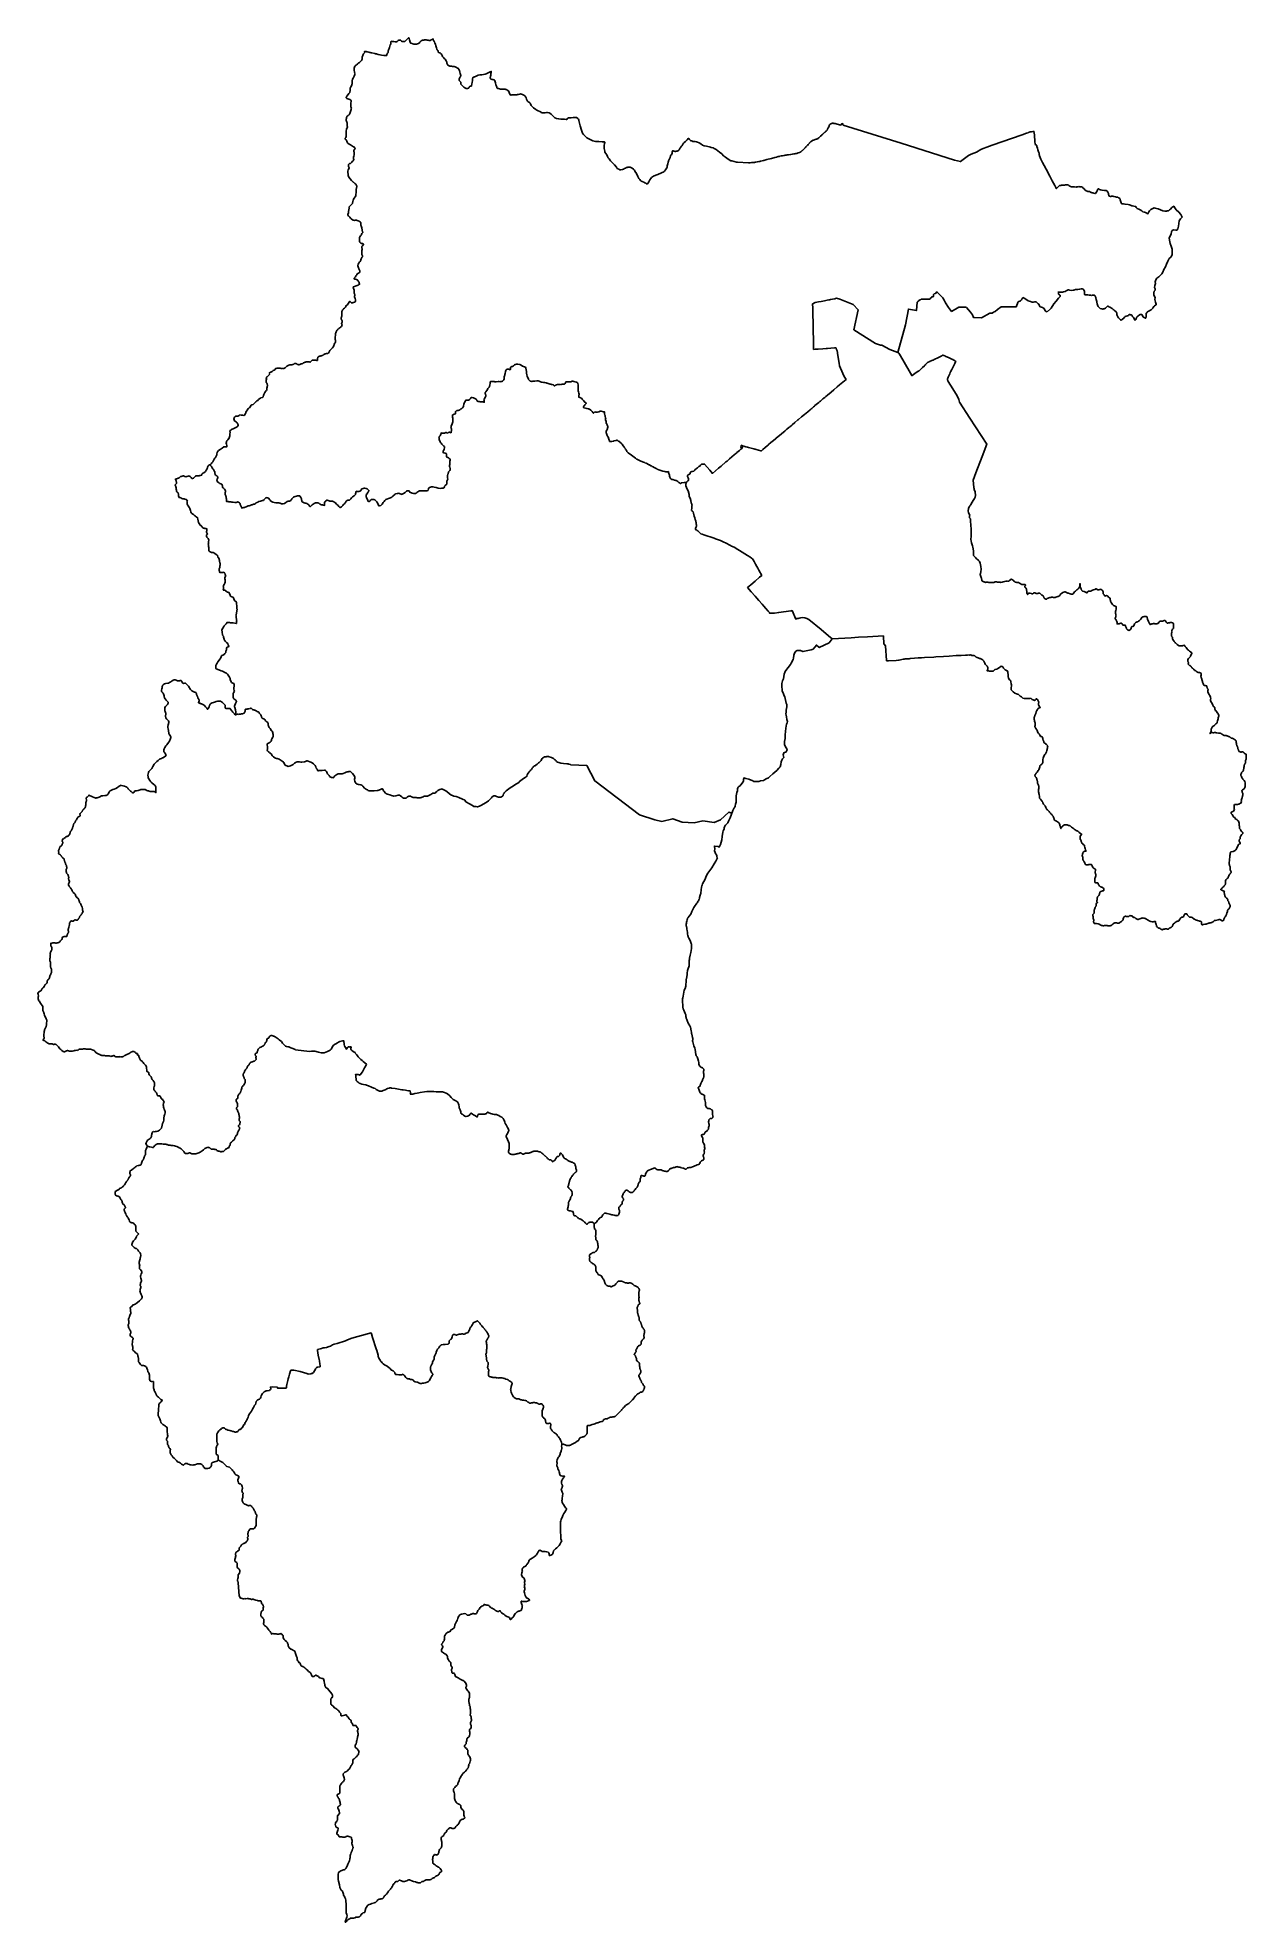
# Model space of a CAD drawing. Header units: millimetres. Extents: x 163919 to 195198, y 430116 to 478891.
import ezdxf

# ---------------------------------------------------------------- set-up
doc = ezdxf.new("R2010")
doc.units = ezdxf.units.MM
for name, color, linetype in [('#SK(지방하천)_1', 6, 'Continuous'), ('#SK(지방하천)_2', 6, 'Continuous'), ('#SK01', 6, 'Continuous'), ('#SK02', 6, 'Continuous'), ('#SK03', 2, 'Continuous'), ('#SK04', 2, 'Continuous')]:
    doc.layers.add(name, color=color, linetype=linetype)

msp = doc.modelspace()

# ---------------------------------------------------------------- linework, layer by layer
at = {"layer": '#SK(지방하천)_1'}
msp.add_lwpolyline([(170926, 444304), (170985, 444310), (171006, 444317), (171026, 444321), (171053, 444342), (171087, 444389), (171101, 444413), (171107, 444438), (171114, 444446), (171132, 444466), (171145, 444480), (171159, 444485), (171173, 444486), (171226, 444494), (171227, 444528), (171223, 444564), (171210, 444650), (171202, 444678), (171180, 444796), (171163, 444919), (171162, 444939), (171192, 444945), (171231, 444956), (171262, 444967), (171309, 444982), (171345, 444986), (171390, 444995), (171462, 445016), (171493, 445030), (171525, 445042), (171550, 445060), (171594, 445076), (171670, 445097), (171887, 445167), (171919, 445179), (172025, 445229), (172168, 445270), (172202, 445281), (172549, 445368), (172556, 445345), (172585, 445249), (172675, 444962), (172682, 444954), (172693, 444919), (172713, 444855), (172729, 444795), (172734, 444761), (172739, 444745), (172747, 444719), (172762, 444690), (172780, 444663), (172802, 444634), (172814, 444620), (172837, 444592), (172860, 444572), (172896, 444548), (172961, 444507), (173019, 444467), (173034, 444454), (173044, 444444), (173054, 444430), (173068, 444410), (173099, 444394), (173119, 444385), (173136, 444374), (173148, 444361), (173159, 444344), (173166, 444330), (173174, 444307), (173177, 444298), (173180, 444291), (173191, 444293), (173219, 444293), (173268, 444289), (173298, 444288), (173322, 444288), (173340, 444289), (173366, 444298), (173380, 444293), (173388, 444289), (173394, 444285), (173399, 444279), (173408, 444265), (173420, 444250), (173449, 444216), (173462, 444203), (173469, 444194), (173484, 444189), (173501, 444185), (173509, 444185), (173532, 444184), (173535, 444184), (173543, 444182), (173552, 444176), (173564, 444168), (173572, 444162), (173578, 444161), (173588, 444161), (173597, 444162), (173609, 444160), (173623, 444155), (173633, 444152), (173636, 444149), (173641, 444138), (173657, 444121), (173670, 444113), (173690, 444106), (173727, 444097), (173750, 444093), (173765, 444087), (173777, 444080), (173804, 444067), (173819, 444059), (173831, 444059), (173856, 444062), (173879, 444065), (173906, 444069), (173938, 444075), (173945, 444076), (174000, 444099), (174036, 444116), (174055, 444136), (174071, 444161), (174097, 444206), (174112, 444240), (174124, 444264), (174142, 444286), (174144, 444294), (174143, 444301), (174138, 444307), (174124, 444324), (174112, 444342), (174099, 444371), (174094, 444385), (174088, 444412), (174087, 444443), (174087, 444478), (174087, 444490), (174090, 444501), (174093, 444507), (174099, 444518), (174106, 444526), (174114, 444541), (174123, 444560), (174129, 444572), (174135, 444591), (174135, 444599), (174137, 444617), (174143, 444642), (174170, 444673), (174176, 444687), (174184, 444743), (174187, 444769), (174190, 444777), (174196, 444786), (174206, 444800), (174214, 444817), (174226, 444838), (174231, 444857), (174233, 444870), (174248, 444914), (174256, 444933), (174266, 444947), (174276, 444961), (174302, 444983), (174312, 444997), (174330, 445024), (174336, 445037), (174347, 445048), (174354, 445056), (174362, 445061), (174380, 445064), (174412, 445066), (174463, 445067), (174530, 445080), (174546, 445085), (174555, 445088), (174560, 445094), (174565, 445115), (174567, 445143), (174572, 445163), (174575, 445170), (174583, 445181), (174610, 445206), (174626, 445219), (174635, 445229), (174641, 445242), (174646, 445267), (174655, 445301), (174663, 445316), (174670, 445324), (174677, 445329), (174696, 445329), (174719, 445326), (174729, 445322), (174737, 445313), (174747, 445307), (174753, 445304), (174761, 445308), (174778, 445318), (174803, 445327), (174830, 445334), (174872, 445340), (174900, 445345), (174912, 445343), (174936, 445335), (174953, 445334), (174963, 445333), (174986, 445354), (175036, 445373), (175058, 445384), (175067, 445391), (175070, 445395), (175079, 445421), (175095, 445451), (175104, 445467), (175107, 445483), (175113, 445504), (175120, 445515), (175135, 445527), (175146, 445541), (175157, 445559), (175173, 445584), (175180, 445601), (175186, 445616), (175188, 445628), (175190, 445632), (175207, 445638), (175225, 445646), (175249, 445654), (175265, 445662), (175284, 445676), (175290, 445679), (175305, 445680), (175309, 445671), (175318, 445662), (175334, 445649), (175351, 445632), (175362, 445622), (175372, 445607), (175377, 445595), (175381, 445589), (175390, 445579), (175408, 445561), (175416, 445552), (175430, 445531), (175436, 445524), (175446, 445514), (175460, 445499), (175469, 445491), (175476, 445484), (175481, 445478), (175485, 445468), (175493, 445461), (175501, 445453), (175509, 445443), (175517, 445427), (175524, 445418), (175532, 445410), (175542, 445401), (175554, 445383), (175564, 445365), (175573, 445340), (175578, 445327), (175584, 445315), (175591, 445298), (175592, 445286), (175592, 445278), (175589, 445269), (175586, 445261), (175575, 445246), (175563, 445229), (175559, 445218), (175550, 445201), (175542, 445186), (175528, 445163), (175527, 445154), (175527, 445146), (175533, 445126), (175535, 445112), (175536, 445084), (175542, 445061), (175543, 445033), (175545, 444970), (175543, 444957), (175537, 444944), (175536, 444938), (175535, 444932), (175536, 444917), (175537, 444902), (175537, 444857), (175521, 444817), (175530, 444723), (175534, 444695), (175537, 444677), (175540, 444665), (175544, 444650), (175547, 444639), (175555, 444629), (175577, 444606), (175578, 444597), (175579, 444588), (175579, 444573), (175576, 444554), (175570, 444518), (175565, 444498), (175562, 444485), (175560, 444477), (175560, 444472), (175561, 444465), (175566, 444456), (175582, 444427), (175592, 444413), (175594, 444410), (175595, 444406), (175595, 444399), (175593, 444392), (175589, 444370), (175584, 444333), (175583, 444307), (175584, 444269), (175586, 444258), (175596, 444247), (175609, 444242), (175626, 444237), (175644, 444230), (175665, 444224), (175682, 444221), (175696, 444219), (175753, 444214), (175774, 444212), (175790, 444209), (175816, 444204), (175830, 444202), (175850, 444204), (175862, 444207), (175875, 444211), (175884, 444212), (175891, 444211), (175912, 444210), (175933, 444208), (175962, 444201), (175989, 444193), (176011, 444187), (176038, 444177), (176074, 444165), (176091, 444155), (176123, 444134), (176141, 444122), (176155, 444114), (176178, 444096), (176191, 444077), (176197, 444062), (176197, 444053), (176190, 444034), (176183, 444013), (176175, 443985), (176160, 443923), (176159, 443913), (176162, 443892), (176164, 443872), (176171, 443839), (176179, 443809), (176186, 443797), (176197, 443773), (176213, 443743), (176236, 443713), (176248, 443701), (176266, 443688), (176274, 443682), (176294, 443669), (176310, 443665), (176325, 443663), (176344, 443665), (176352, 443666), (176363, 443666), (176371, 443665), (176380, 443662), (176388, 443658), (176408, 443646), (176419, 443641), (176445, 443634), (176453, 443633), (176468, 443632), (176484, 443632), (176495, 443632), (176523, 443625), (176542, 443618), (176567, 443608), (176576, 443603), (176586, 443596), (176597, 443585), (176604, 443581), (176613, 443578), (176628, 443570), (176638, 443562), (176651, 443553), (176658, 443551), (176671, 443551), (176680, 443554), (176689, 443557), (176703, 443561), (176727, 443563), (176745, 443567), (176755, 443568), (176767, 443567), (176782, 443565), (176795, 443562), (176809, 443562), (176829, 443561), (176837, 443559), (176846, 443555), (176861, 443541), (176870, 443536), (176878, 443533), (176886, 443530), (176895, 443528), (176914, 443528), (176931, 443531), (176947, 443532), (176959, 443533), (176970, 443534), (176975, 443525), (176986, 443508), (176997, 443492), (177010, 443472), (177013, 443466), (177013, 443453), (177010, 443443), (177003, 443419), (176994, 443399), (176976, 443351), (176974, 443338), (176972, 443304), (176971, 443257), (176973, 443222), (176980, 443206), (176990, 443190), (177011, 443169), (177042, 443144), (177050, 443136), (177054, 443126), (177061, 443101), (177065, 443080), (177068, 443065), (177073, 443050), (177077, 443038), (177084, 443030), (177089, 443027), (177106, 443023), (177121, 443022), (177137, 443022), (177143, 443022), (177151, 443024), (177169, 443030), (177178, 443034), (177182, 443034), (177185, 443032), (177189, 443028), (177194, 443016), (177197, 443004), (177197, 442990), (177196, 442977), (177195, 442971), (177194, 442968), (177194, 442958), (177191, 442941), (177189, 442927), (177189, 442918), (177190, 442905), (177192, 442898), (177204, 442880), (177217, 442861), (177224, 442852), (177236, 442836), (177245, 442826), (177257, 442812), (177273, 442796), (177284, 442789), (177297, 442782), (177307, 442776), (177323, 442765), (177330, 442759), (177343, 442746), (177351, 442737), (177361, 442723), (177373, 442706), (177380, 442697), (177387, 442688), (177394, 442678), (177412, 442655), (177429, 442633), (177453, 442598), (177461, 442580), (177470, 442560), (177475, 442540), (177476, 442530), (177485, 442501), (177487, 442493), (177489, 442490), (177484, 442474), (177478, 442443), (177481, 442406), (177484, 442387), (177484, 442380), (177473, 442347), (177469, 442325), (177463, 442303), (177450, 442271), (177443, 442251), (177438, 442228), (177431, 442203), (177426, 442193), (177411, 442171), (177399, 442158), (177381, 442132), (177370, 442107), (177365, 442081), (177357, 442047), (177356, 442023), (177360, 442004), (177361, 442000), (177355, 441950), (177356, 441931), (177360, 441915), (177372, 441892), (177378, 441880), (177382, 441855), (177392, 441833), (177402, 441806), (177411, 441776), (177420, 441750), (177424, 441735), (177428, 441708), (177434, 441689), (177465, 441672), (177500, 441664), (177539, 441665), (177553, 441661), (177559, 441656), (177559, 441650), (177554, 441643), (177529, 441620), (177505, 441584), (177484, 441546), (177474, 441525), (177471, 441508), (177473, 441481), (177482, 441450), (177492, 441435), (177497, 441423), (177498, 441410), (177498, 441404), (177492, 441379), (177490, 441370), (177482, 441351), (177472, 441333), (177469, 441320), (177476, 441300), (177486, 441274), (177495, 441251), (177505, 441230), (177512, 441212), (177513, 441202), (177511, 441194), (177504, 441166), (177497, 441138), (177492, 441102), (177489, 441048), (177488, 441031), (177495, 440989), (177501, 440963), (177525, 440926), (177551, 440888), (177567, 440864), (177581, 440847), (177600, 440830), (177607, 440821), (177608, 440814), (177608, 440808), (177586, 440771), (177558, 440730), (177538, 440700), (177521, 440661), (177510, 440641), (177499, 440621), (177489, 440596), (177479, 440567), (177469, 440538), (177456, 440508), (177453, 440482), (177453, 440457), (177451, 440442), (177448, 440411), (177448, 440394), (177446, 440373), (177445, 440350), (177446, 440323), (177450, 440292), (177452, 440285), (177452, 440277), (177448, 440242), (177449, 440214), (177450, 440188), (177454, 440156), (177457, 440117), (177454, 440060), (177455, 440045), (177455, 440042), (177462, 440032), (177477, 440009), (177482, 439993), (177481, 439987), (177470, 439962), (177442, 439914), (177418, 439872), (177401, 439849), (177374, 439822), (177356, 439805), (177321, 439780), (177300, 439765), (177285, 439750), (177272, 439729), (177260, 439690), (177255, 439664), (177245, 439643), (177231, 439631), (177200, 439615), (177175, 439606), (177165, 439608), (177160, 439612), (177156, 439632), (177153, 439653), (177145, 439678), (177130, 439694), (177088, 439706), (177053, 439711), (177003, 439713), (176986, 439711), (176977, 439713), (176947, 439729), (176915, 439744), (176897, 439740), (176869, 439702), (176851, 439669), (176839, 439645), (176825, 439623), (176815, 439612), (176772, 439576), (176718, 439541), (176677, 439518), (176655, 439503), (176642, 439489), (176628, 439464), (176626, 439455), (176621, 439440), (176613, 439421), (176609, 439412), (176606, 439408), (176580, 439379), (176565, 439357), (176557, 439346), (176541, 439334), (176490, 439304), (176475, 439293), (176471, 439285), (176464, 439271), (176458, 439252), (176458, 439221), (176462, 439197), (176460, 439186), (176451, 439157), (176439, 439118), (176442, 439098), (176453, 439071), (176465, 439048), (176475, 439041), (176483, 439036), (176496, 439032), (176507, 439023), (176510, 439015), (176517, 438987), (176524, 438960), (176525, 438946), (176519, 438918), (176515, 438906), (176522, 438870), (176518, 438844), (176516, 438823), (176514, 438813), (176512, 438797), (176522, 438773), (176524, 438766), (176525, 438746), (176524, 438730), (176524, 438725), (176515, 438714), (176506, 438689), (176505, 438672), (176517, 438640), (176528, 438608), (176536, 438578), (176555, 438539), (176577, 438508), (176597, 438503), (176629, 438481), (176641, 438472), (176645, 438454), (176643, 438445), (176639, 438441), (176595, 438428), (176567, 438421), (176537, 438417), (176510, 438416), (176489, 438417), (176460, 438423), (176445, 438427), (176434, 438427), (176429, 438396), (176433, 438376), (176441, 438364), (176452, 438345), (176460, 438327), (176463, 438312), (176461, 438296), (176458, 438274), (176454, 438251), (176450, 438234), (176444, 438208), (176436, 438191), (176430, 438185), (176423, 438182), (176394, 438176), (176378, 438172), (176358, 438168), (176344, 438163), (176329, 438152), (176313, 438130), (176287, 438110), (176267, 438097), (176242, 438040), (176235, 438027), (176224, 438012), (176201, 437997), (176170, 437965), (176154, 437955), (176144, 437956), (176140, 437962), (176135, 437982), (176127, 438001), (176088, 438019), (176061, 438031), (176044, 438042), (176012, 438066), (175982, 438087), (175946, 438108), (175932, 438119), (175924, 438131), (175902, 438150), (175890, 438171), (175881, 438182), (175868, 438174), (175847, 438163), (175835, 438161), (175828, 438160), (175804, 438166), (175785, 438174), (175774, 438181), (175748, 438199), (175720, 438221), (175705, 438233), (175685, 438244), (175665, 438249), (175643, 438263), (175630, 438276), (175609, 438301), (175595, 438316), (175572, 438321), (175534, 438328), (175525, 438330), (175502, 438335), (175483, 438341), (175472, 438345), (175462, 438325), (175456, 438317), (175450, 438313), (175435, 438306), (175411, 438295), (175383, 438274), (175366, 438261), (175343, 438221), (175321, 438194), (175313, 438185), (175302, 438160), (175292, 438144), (175282, 438127), (175271, 438112), (175255, 438103), (175243, 438098), (175227, 438097), (175218, 438099), (175197, 438107), (175178, 438107), (175143, 438094), (175127, 438087), (175107, 438074), (175097, 438066), (175094, 438064), (175059, 438064), (175046, 438063), (175034, 438065), (175026, 438070), (175013, 438082), (174999, 438097), (174964, 438106), (174930, 438100), (174893, 438095), (174885, 438095), (174859, 438083), (174840, 438070), (174820, 438043), (174813, 438029), (174801, 438008), (174789, 437987), (174789, 437987), (174788, 437972), (174785, 437960), (174771, 437930), (174756, 437903), (174730, 437851), (174723, 437835), (174718, 437814), (174712, 437789), (174710, 437782), (174707, 437772), (174702, 437756), (174696, 437738), (174689, 437726), (174667, 437711), (174652, 437700), (174620, 437688), (174615, 437683), (174606, 437669), (174603, 437660), (174599, 437649), (174588, 437639), (174572, 437633), (174554, 437628), (174534, 437621), (174491, 437594), (174483, 437587), (174478, 437580), (174471, 437561), (174465, 437551), (174461, 437542), (174456, 437536), (174447, 437519), (174443, 437505), (174444, 437493), (174444, 437467), (174444, 437442), (174440, 437415), (174439, 437405), (174431, 437396), (174423, 437387), (174414, 437378), (174408, 437371), (174404, 437364), (174400, 437353), (174392, 437341), (174378, 437322), (174370, 437314), (174367, 437311), (174375, 437295), (174380, 437288), (174393, 437268), (174400, 437245), (174401, 437237), (174397, 437222), (174382, 437198), (174373, 437167), (174369, 437140), (174370, 437127), (174371, 437123), (174380, 437116), (174394, 437108), (174417, 437094), (174430, 437080), (174456, 437065), (174478, 437055), (174492, 437046), (174507, 437025), (174517, 437010), (174522, 436996), (174525, 436985), (174526, 436974), (174526, 436962), (174527, 436955), (174551, 436908), (174568, 436875), (174574, 436867), (174581, 436860), (174591, 436856), (174602, 436851), (174607, 436843), (174610, 436821), (174611, 436790), (174614, 436767), (174615, 436760), (174621, 436751), (174630, 436739), (174641, 436724), (174644, 436708), (174642, 436686), (174641, 436680), (174635, 436673), (174630, 436656), (174629, 436643), (174636, 436598), (174640, 436578), (174644, 436571), (174648, 436567), (174652, 436567), (174665, 436566), (174673, 436564), (174690, 436563), (174705, 436556), (174710, 436551), (174715, 436531), (174721, 436507), (174733, 436482), (174736, 436475), (174745, 436467), (174764, 436458), (174799, 436440), (174826, 436424), (174856, 436409), (174888, 436391), (174906, 436381), (174919, 436375), (174932, 436373), (174950, 436365), (174963, 436351), (174981, 436326), (174992, 436315), (175007, 436292), (175012, 436278), (175014, 436253), (175013, 436222), (175011, 436206), (175003, 436190), (175002, 436177), (175006, 436166), (175023, 436144), (175043, 436116), (175059, 436098), (175080, 436069), (175090, 436045), (175095, 436028), (175095, 436013), (175092, 436000), (175093, 435956), (175091, 435934), (175086, 435917), (175083, 435908), (175079, 435894), (175077, 435870), (175075, 435829), (175075, 435816), (175077, 435811), (175082, 435806), (175085, 435801), (175087, 435790), (175089, 435780), (175091, 435763), (175095, 435743), (175097, 435731), (175098, 435722), (175101, 435716), (175105, 435711), (175108, 435705), (175110, 435700), (175111, 435691), (175111, 435677), (175113, 435659), (175115, 435649), (175118, 435626), (175120, 435598), (175120, 435581), (175120, 435573), (175118, 435555), (175116, 435531), (175116, 435523), (175111, 435483), (175110, 435477), (175117, 435465), (175128, 435448), (175133, 435437), (175135, 435426), (175141, 435387), (175143, 435365), (175146, 435355), (175145, 435342), (175138, 435321), (175124, 435283), (175119, 435266), (175118, 435255), (175120, 435244), (175123, 435236), (175129, 435227), (175135, 435209), (175137, 435186), (175135, 435154), (175130, 435134), (175127, 435129), (175113, 435120), (175095, 435102), (175092, 435095), (175093, 435077), (175097, 435059), (175103, 435035), (175102, 435014), (175101, 434983), (175096, 434947), (175089, 434929), (175081, 434915), (175073, 434908), (175063, 434903), (175042, 434891), (175034, 434881), (175031, 434872), (175029, 434860), (175027, 434836), (175024, 434823), (175015, 434799), (175011, 434788), (175007, 434750), (175004, 434732), (174994, 434721), (174977, 434698), (174969, 434678), (174967, 434665), (174968, 434659), (174974, 434650), (174980, 434644), (174985, 434639), (175015, 434614), (175035, 434588), (175049, 434567), (175051, 434558), (175052, 434548), (175051, 434526), (175052, 434497), (175053, 434478), (175060, 434455), (175065, 434445), (175071, 434436), (175083, 434423), (175094, 434411), (175101, 434397), (175112, 434376), (175117, 434348), (175118, 434334), (175120, 434313), (175120, 434305), (175115, 434286), (175105, 434256), (175099, 434234), (175096, 434227), (175084, 434214), (175081, 434206), (175080, 434201), (175080, 434192), (175079, 434181), (175071, 434158), (175068, 434145), (175066, 434135), (175063, 434125), (175059, 434115), (175055, 434106), (175047, 434095), (175037, 434086), (175033, 434082), (175025, 434073), (175017, 434062), (175011, 434048), (175004, 434039), (174992, 434029), (174967, 434005), (174924, 433964), (174911, 433949), (174893, 433926), (174870, 433886), (174857, 433864), (174839, 433825), (174824, 433780), (174804, 433735), (174799, 433725), (174793, 433710), (174789, 433689), (174789, 433683), (174784, 433674), (174778, 433665), (174764, 433653), (174736, 433629), (174715, 433606), (174690, 433583), (174683, 433573), (174679, 433559), (174679, 433549), (174681, 433535), (174683, 433521), (174691, 433495), (174697, 433475), (174702, 433445), (174703, 433420), (174703, 433394), (174704, 433375), (174707, 433356), (174707, 433344), (174706, 433330), (174706, 433320), (174714, 433294), (174724, 433270), (174734, 433249), (174751, 433223), (174755, 433215), (174762, 433207), (174777, 433196), (174794, 433185), (174804, 433179), (174816, 433173), (174827, 433167), (174842, 433162), (174859, 433151), (174869, 433140), (174873, 433131), (174873, 433111), (174873, 433100), (174873, 433095), (174881, 433072), (174894, 433047), (174901, 433040), (174913, 433028), (174930, 433019), (174936, 433014), (174940, 433000), (174944, 432984), (174948, 432970), (174948, 432957), (174946, 432931), (174947, 432908), (174946, 432898), (174949, 432886), (174954, 432866), (174957, 432858), (174962, 432848), (174970, 432840), (174976, 432835), (174978, 432829), (174978, 432825), (174965, 432816), (174958, 432806), (174945, 432794), (174936, 432789), (174927, 432787), (174914, 432786), (174902, 432781), (174896, 432777), (174887, 432777), (174878, 432772), (174869, 432764), (174855, 432746), (174845, 432730), (174838, 432720), (174834, 432712), (174826, 432693), (174811, 432665), (174798, 432651), (174780, 432634), (174768, 432625), (174755, 432613), (174742, 432594), (174732, 432575), (174724, 432562), (174709, 432549), (174698, 432544), (174680, 432541), (174661, 432540), (174648, 432541), (174637, 432544), (174625, 432549), (174608, 432557), (174596, 432564), (174587, 432569), (174582, 432568), (174579, 432564), (174575, 432558), (174567, 432548), (174553, 432539), (174545, 432530), (174537, 432520), (174526, 432514), (174522, 432510), (174516, 432500), (174510, 432489), (174500, 432470), (174495, 432462), (174486, 432448), (174468, 432429), (174442, 432400), (174435, 432387), (174433, 432380), (174427, 432366), (174406, 432346), (174398, 432341), (174386, 432339), (174375, 432331), (174367, 432319), (174362, 432304), (174358, 432286), (174359, 432278), (174365, 432258), (174369, 432232), (174372, 432218), (174378, 432203), (174380, 432173), (174380, 432144), (174379, 432131), (174378, 432111), (174375, 432089), (174371, 432072), (174367, 432063), (174358, 432045), (174346, 432029), (174320, 431999), (174309, 431975), (174305, 431963), (174303, 431948), (174301, 431924), (174294, 431904), (174287, 431888), (174278, 431875), (174266, 431866), (174251, 431860), (174230, 431858), (174228, 431859), (174214, 431864), (174202, 431869), (174194, 431872), (174189, 431870), (174172, 431849), (174158, 431830), (174149, 431806), (174143, 431784), (174141, 431765), (174138, 431742), (174142, 431701), (174143, 431666), (174145, 431654), (174150, 431642), (174166, 431629), (174178, 431619), (174202, 431604), (174218, 431593), (174232, 431580), (174251, 431565), (174274, 431556), (174295, 431547), (174304, 431540), (174334, 431506), (174354, 431482), (174358, 431475), (174366, 431459), (174371, 431450), (174373, 431442), (174371, 431433), (174370, 431429), (174362, 431423), (174350, 431418), (174325, 431402), (174317, 431394), (174314, 431389), (174299, 431355), (174292, 431343), (174286, 431339), (174266, 431331), (174241, 431316), (174224, 431308), (174205, 431297), (174186, 431280), (174172, 431268), (174156, 431264), (174148, 431262), (174129, 431246), (174120, 431237), (174113, 431231), (174104, 431225), (174088, 431220), (174073, 431216), (174031, 431214), (174001, 431214), (173985, 431214), (173964, 431212), (173954, 431210), (173942, 431202), (173918, 431186), (173903, 431176), (173895, 431174), (173877, 431171), (173864, 431169), (173852, 431163), (173828, 431141), (173822, 431136), (173816, 431135), (173798, 431138), (173764, 431141), (173749, 431143), (173728, 431147), (173718, 431151), (173711, 431158), (173695, 431163), (173651, 431171), (173642, 431173), (173622, 431181), (173600, 431191), (173562, 431211), (173547, 431215), (173537, 431216), (173526, 431212), (173502, 431203), (173475, 431193), (173437, 431183), (173413, 431174), (173398, 431170), (173371, 431175), (173335, 431191), (173307, 431198), (173284, 431203), (173272, 431203), (173266, 431199), (173263, 431197), (173258, 431191), (173245, 431177), (173241, 431174), (173228, 431173), (173211, 431172), (173196, 431171), (173181, 431164), (173169, 431157), (173165, 431152), (173160, 431134), (173156, 431126), (173153, 431124), (173132, 431114), (173128, 431110), (173121, 431102), (173119, 431098), (173117, 431091), (173114, 431080), (173108, 431065), (173102, 431052), (173088, 431026), (173077, 431012), (173058, 430988), (173046, 430970), (173030, 430955), (173024, 430949), (173000, 430921), (172990, 430908), (172974, 430881), (172948, 430844), (172921, 430817), (172896, 430799), (172884, 430786), (172874, 430771), (172864, 430753), (172857, 430742), (172849, 430730), (172844, 430728), (172834, 430725), (172801, 430721), (172786, 430718), (172768, 430716), (172748, 430715), (172736, 430710), (172720, 430696), (172712, 430685), (172705, 430675), (172682, 430648), (172672, 430639), (172661, 430631), (172644, 430625), (172632, 430622), (172599, 430612), (172565, 430602), (172531, 430589), (172500, 430578), (172479, 430571), (172465, 430564), (172456, 430554), (172443, 430530), (172431, 430511), (172412, 430479), (172405, 430463), (172400, 430444), (172396, 430426), (172390, 430402), (172386, 430383), (172377, 430369), (172346, 430365), (172340, 430362), (172324, 430347), (172306, 430335), (172294, 430325), (172288, 430317), (172281, 430298), (172271, 430281), (172258, 430268), (172244, 430259), (172235, 430256), (172213, 430252), (172201, 430251), (172168, 430251), (172147, 430245), (172142, 430244), (172123, 430236), (172093, 430223), (172053, 430220), (172026, 430222), (172014, 430222), (172008, 430219), (171994, 430208), (171974, 430196), (171949, 430183), (171936, 430175), (171926, 430163), (171919, 430152), (171909, 430137), (171895, 430123), (171883, 430116), (171877, 430120), (171876, 430131), (171887, 430164), (171901, 430197), (171923, 430252), (171926, 430287), (171921, 430316), (171901, 430364), (171898, 430382), (171899, 430408), (171901, 430455), (171903, 430522), (171900, 430591), (171897, 430654), (171894, 430691), (171885, 430721), (171867, 430755), (171856, 430784), (171836, 430822), (171830, 430842), (171826, 430872), (171820, 430895), (171812, 430911), (171777, 430951), (171766, 430966), (171751, 430996), (171742, 431020), (171727, 431083), (171705, 431184), (171702, 431198), (171698, 431210), (171695, 431228), (171693, 431265), (171695, 431325), (171698, 431350), (171708, 431409), (171738, 431431), (171760, 431446), (171792, 431457), (171811, 431463), (171830, 431470), (171852, 431477), (171864, 431483), (171880, 431494), (171894, 431511), (171902, 431525), (171912, 431542), (171937, 431583), (171940, 431593), (171949, 431623), (171961, 431657), (171979, 431690), (171986, 431708), (171998, 431759), (172001, 431770), (172005, 431788), (172008, 431803), (172008, 431817), (172007, 431831), (172009, 431847), (172018, 431875), (172022, 431886), (172035, 431923), (172041, 431941), (172050, 431955), (172055, 431975), (172059, 431989), (172065, 431999), (172078, 432033), (172081, 432042), (172082, 432049), (172078, 432072), (172068, 432106), (172057, 432132), (172052, 432142), (172048, 432154), (172047, 432164), (172048, 432175), (172054, 432196), (172056, 432207), (172057, 432218), (172055, 432232), (172047, 432262), (172044, 432273), (172042, 432296), (172044, 432306), (172041, 432312), (172030, 432318), (172000, 432326), (171967, 432335), (171947, 432343), (171940, 432345), (171928, 432342), (171906, 432333), (171891, 432328), (171865, 432323), (171851, 432321), (171817, 432322), (171789, 432324), (171770, 432325), (171748, 432326), (171732, 432328), (171722, 432329), (171714, 432333), (171709, 432342), (171700, 432366), (171691, 432378), (171675, 432390), (171661, 432398), (171660, 432408), (171659, 432421), (171666, 432446), (171684, 432498), (171695, 432531), (171695, 432540), (171692, 432547), (171683, 432557), (171665, 432568), (171647, 432582), (171638, 432598), (171622, 432629), (171621, 432640), (171623, 432674), (171626, 432692), (171635, 432704), (171642, 432712), (171657, 432733), (171665, 432741), (171671, 432749), (171675, 432758), (171678, 432766), (171676, 432809), (171674, 432843), (171673, 432867), (171678, 432872), (171726, 432928), (171728, 432940), (171726, 432952), (171718, 432990), (171712, 433017), (171703, 433040), (171696, 433054), (171690, 433070), (171686, 433085), (171686, 433094), (171688, 433102), (171693, 433107), (171722, 433128), (171742, 433143), (171751, 433152), (171754, 433159), (171757, 433167), (171757, 433174), (171751, 433193), (171745, 433218), (171738, 433244), (171733, 433270), (171726, 433296), (171720, 433307), (171710, 433318), (171702, 433327), (171698, 433336), (171695, 433346), (171691, 433348), (171683, 433362), (171678, 433371), (171672, 433385), (171670, 433398), (171672, 433409), (171680, 433426), (171691, 433436), (171710, 433445), (171721, 433448), (171732, 433451), (171739, 433456), (171742, 433459), (171743, 433463), (171742, 433471), (171740, 433530), (171740, 433589), (171741, 433627), (171740, 433631), (171742, 433638), (171741, 433642), (171741, 433648), (171743, 433656), (171745, 433662), (171755, 433672), (171773, 433698), (171779, 433711), (171786, 433724), (171798, 433737), (171818, 433751), (171831, 433764), (171844, 433779), (171852, 433795), (171855, 433814), (171848, 433859), (171833, 433903), (171824, 433924), (171823, 433936), (171823, 433946), (171823, 433952), (171827, 433959), (171841, 433980), (171852, 433987), (171870, 433999), (171912, 434017), (171934, 434037), (171957, 434058), (171987, 434088), (172018, 434137), (172027, 434156), (172033, 434173), (172046, 434193), (172064, 434224), (172071, 434237), (172078, 434254), (172078, 434276), (172075, 434283), (172072, 434294), (172072, 434302), (172073, 434309), (172078, 434316), (172095, 434336), (172103, 434346), (172115, 434350), (172121, 434357), (172133, 434370), (172143, 434381), (172162, 434400), (172176, 434411), (172198, 434438), (172212, 434454), (172225, 434468), (172224, 434490), (172226, 434504), (172232, 434521), (172235, 434535), (172230, 434549), (172213, 434574), (172183, 434602), (172148, 434638), (172138, 434654), (172133, 434669), (172133, 434684), (172137, 434701), (172158, 434737), (172170, 434766), (172172, 434793), (172179, 434819), (172188, 434857), (172195, 434895), (172199, 434912), (172204, 434931), (172207, 434944), (172210, 434966), (172211, 434980), (172209, 435006), (172205, 435022), (172203, 435033), (172196, 435067), (172196, 435079), (172202, 435096), (172211, 435114), (172211, 435122), (172209, 435126), (172202, 435140), (172188, 435160), (172173, 435186), (172165, 435203), (172161, 435207), (172141, 435208), (172114, 435206), (172104, 435206), (172090, 435207), (172078, 435211), (172075, 435217), (172072, 435225), (172068, 435246), (172065, 435254), (172057, 435267), (172044, 435277), (172038, 435281), (172036, 435284), (172033, 435291), (172032, 435298), (172033, 435306), (172035, 435313), (172035, 435323), (172032, 435334), (172025, 435345), (172014, 435354), (172004, 435359), (171998, 435362), (171991, 435370), (171984, 435377), (171979, 435384), (171966, 435412), (171952, 435426), (171945, 435431), (171932, 435443), (171921, 435461), (171912, 435479), (171907, 435482), (171895, 435483), (171868, 435477), (171830, 435466), (171800, 435460), (171773, 435461), (171765, 435466), (171763, 435489), (171763, 435520), (171751, 435540), (171726, 435558), (171711, 435585), (171689, 435608), (171664, 435629), (171634, 435646), (171604, 435667), (171563, 435709), (171524, 435744), (171511, 435752), (171508, 435758), (171503, 435772), (171504, 435790), (171505, 435845), (171504, 435863), (171502, 435873), (171502, 435882), (171508, 435903), (171519, 435919), (171535, 435930), (171538, 435933), (171548, 435953), (171552, 435967), (171550, 435994), (171532, 436031), (171496, 436074), (171447, 436129), (171431, 436159), (171423, 436163), (171385, 436188), (171378, 436196), (171369, 436212), (171352, 436245), (171346, 436277), (171342, 436290), (171329, 436359), (171317, 436417), (171308, 436423), (171282, 436428), (171222, 436444), (171205, 436453), (171182, 436476), (171118, 436511), (171112, 436509), (171093, 436496), (171064, 436480), (171038, 436482), (171023, 436482), (171008, 436523), (170992, 436554), (170981, 436570), (170959, 436586), (170924, 436610), (170907, 436629), (170868, 436668), (170834, 436700), (170810, 436717), (170787, 436733), (170772, 436740), (170756, 436747), (170741, 436756), (170729, 436771), (170720, 436789), (170713, 436811), (170701, 436828), (170677, 436839), (170673, 436851), (170660, 436874), (170645, 436896), (170637, 436914), (170638, 436937), (170631, 436964), (170618, 436996), (170606, 437020), (170596, 437049), (170586, 437100), (170584, 437112), (170578, 437122), (170565, 437138), (170543, 437153), (170512, 437171), (170495, 437177), (170475, 437183), (170469, 437184), (170462, 437191), (170426, 437220), (170405, 437269), (170403, 437282), (170402, 437307), (170396, 437325), (170387, 437343), (170381, 437356), (170358, 437385), (170324, 437413), (170295, 437438), (170286, 437452), (170279, 437464), (170274, 437489), (170273, 437511), (170272, 437526), (170268, 437538), (170254, 437554), (170239, 437566), (170229, 437580), (170220, 437593), (170201, 437584), (170183, 437582), (170162, 437576), (170143, 437571), (170128, 437573), (170117, 437575), (170111, 437577), (170101, 437581), (170094, 437583), (170082, 437586), (170076, 437586), (170072, 437585), (170059, 437583), (170045, 437580), (170039, 437580), (170037, 437580), (170033, 437582), (170024, 437585), (170013, 437588), (170008, 437589), (170004, 437589), (170002, 437589), (169998, 437587), (169984, 437578), (169978, 437574), (169975, 437574), (169972, 437577), (169970, 437582), (169962, 437598), (169958, 437608), (169953, 437619), (169947, 437629), (169938, 437642), (169920, 437663), (169903, 437678), (169889, 437690), (169880, 437703), (169865, 437728), (169859, 437738), (169850, 437751), (169840, 437765), (169832, 437771), (169825, 437776), (169812, 437782), (169785, 437799), (169774, 437812), (169768, 437822), (169766, 437836), (169766, 437853), (169770, 437875), (169774, 437915), (169774, 437935), (169771, 437947), (169768, 437960), (169744, 437988), (169729, 438011), (169713, 438024), (169703, 438039), (169689, 438060), (169691, 438068), (169690, 438079), (169686, 438088), (169689, 438095), (169694, 438100), (169698, 438109), (169699, 438117), (169700, 438123), (169702, 438133), (169704, 438145), (169707, 438159), (169708, 438164), (169712, 438167), (169715, 438169), (169722, 438174), (169730, 438179), (169740, 438187), (169745, 438190), (169749, 438193), (169751, 438195), (169753, 438199), (169754, 438205), (169755, 438223), (169756, 438238), (169758, 438254), (169760, 438277), (169760, 438285), (169760, 438295), (169757, 438303), (169751, 438315), (169742, 438333), (169734, 438346), (169722, 438362), (169715, 438374), (169712, 438381), (169708, 438395), (169706, 438412), (169704, 438424), (169700, 438431), (169697, 438434), (169691, 438437), (169685, 438438), (169664, 438437), (169624, 438438), (169611, 438441), (169562, 438455), (169512, 438472), (169493, 438479), (169485, 438479), (169473, 438475), (169467, 438473), (169460, 438472), (169457, 438471), (169451, 438474), (169435, 438479), (169415, 438484), (169398, 438486), (169381, 438492), (169367, 438494), (169342, 438496), (169309, 438490), (169280, 438493), (169250, 438491), (169233, 438490), (169181, 438503), (169164, 438509), (169135, 438569), (169108, 438899), (169103, 438924), (169093, 438949), (169092, 438967), (169093, 438977), (169102, 439011), (169106, 439037), (169104, 439068), (169103, 439081), (169111, 439106), (169139, 439151), (169148, 439191), (169152, 439206), (169152, 439215), (169148, 439228), (169141, 439239), (169129, 439255), (169114, 439270), (169101, 439283), (169093, 439293), (169084, 439308), (169082, 439314), (169081, 439322), (169083, 439338), (169084, 439348), (169085, 439360), (169084, 439379), (169083, 439389), (169079, 439412), (169077, 439422), (169071, 439428), (169059, 439438), (169031, 439456), (169020, 439466), (169019, 439473), (169019, 439481), (169022, 439495), (169023, 439502), (169037, 439556), (169041, 439579), (169043, 439598), (169044, 439610), (169042, 439624), (169041, 439652), (169041, 439660), (169043, 439669), (169050, 439684), (169057, 439694), (169074, 439708), (169089, 439720), (169107, 439730), (169130, 439747), (169136, 439753), (169137, 439762), (169134, 439776), (169133, 439789), (169133, 439795), (169134, 439800), (169135, 439805), (169138, 439810), (169143, 439817), (169146, 439820), (169148, 439823), (169151, 439827), (169160, 439837), (169174, 439853), (169182, 439866), (169193, 439881), (169203, 439891), (169207, 439896), (169216, 439903), (169219, 439905), (169231, 439912), (169236, 439914), (169240, 439916), (169252, 439920), (169269, 439925), (169280, 439930), (169287, 439934), (169303, 439949), (169320, 439968), (169336, 439987), (169350, 440009), (169354, 440020), (169355, 440024), (169355, 440027), (169355, 440033), (169355, 440042), (169354, 440048), (169352, 440063), (169350, 440071), (169350, 440079), (169350, 440084), (169350, 440087), (169358, 440096), (169362, 440104), (169364, 440111), (169366, 440122), (169366, 440126), (169364, 440131), (169363, 440136), (169360, 440144), (169358, 440154), (169358, 440180), (169362, 440199), (169365, 440219), (169368, 440233), (169371, 440238), (169379, 440249), (169398, 440276), (169410, 440291), (169417, 440298), (169421, 440299), (169446, 440297), (169465, 440296), (169477, 440296), (169491, 440296), (169502, 440296), (169516, 440302), (169533, 440318), (169550, 440340), (169559, 440363), (169573, 440388), (169573, 440411), (169574, 440424), (169574, 440442), (169576, 440472), (169571, 440496), (169570, 440512), (169572, 440529), (169577, 440551), (169583, 440593), (169585, 440611), (169590, 440623), (169592, 440643), (169592, 440652), (169589, 440660), (169587, 440665), (169583, 440669), (169568, 440682), (169563, 440688), (169560, 440695), (169556, 440712), (169550, 440734), (169547, 440747), (169541, 440755), (169534, 440767), (169523, 440785), (169503, 440819), (169495, 440833), (169487, 440843), (169462, 440873), (169449, 440890), (169434, 440899), (169424, 440903), (169415, 440905), (169403, 440904), (169390, 440900), (169377, 440895), (169360, 440904), (169337, 440916), (169305, 440931), (169281, 440942), (169262, 440950), (169242, 440963), (169233, 440971), (169220, 441010), (169215, 441029), (169214, 441049), (169213, 441061), (169214, 441070), (169218, 441089), (169224, 441109), (169226, 441122), (169229, 441163), (169231, 441196), (169234, 441205), (169236, 441215), (169234, 441224), (169223, 441240), (169211, 441258), (169208, 441266), (169206, 441287), (169206, 441292), (169208, 441303), (169210, 441314), (169214, 441329), (169218, 441344), (169218, 441351), (169217, 441361), (169207, 441392), (169199, 441417), (169191, 441437), (169185, 441447), (169172, 441458), (169166, 441463), (169159, 441465), (169145, 441466), (169136, 441468), (169120, 441494), (169107, 441523), (169100, 441544), (169099, 441554), (169101, 441564), (169116, 441607), (169123, 441638), (169128, 441650), (169124, 441659), (169114, 441667), (169104, 441675), (169090, 441680), (169072, 441689), (169050, 441696), (169040, 441703), (169023, 441727), (169009, 441750), (168994, 441777), (168970, 441800), (168950, 441823), (168933, 441840), (168912, 441868), (168899, 441882), (168886, 441892), (168848, 441908), (168818, 441915), (168807, 441918), (168796, 441924), (168793, 441927), (168768, 441952), (168750, 441977), (168731, 441997), (168708, 442014), (168639, 442052), (168618, 442068), (168603, 442079), (168595, 442079), (168593, 442092), (168589, 442119), (168587, 442143), (168588, 442156), (168591, 442172), (168592, 442182), (168592, 442191), (168588, 442201), (168565, 442211), (168549, 442220), (168539, 442232), (168534, 442244), (168534, 442264), (168534, 442304), (168539, 442323), (168539, 442348), (168540, 442363), (168540, 442392), (168543, 442418), (168548, 442430), (168560, 442461), (168571, 442477), (168583, 442494), (168575, 442504), (168568, 442515), (168566, 442523), (168559, 442556), (168557, 442567), (168556, 442592), (168556, 442622), (168556, 442647), (168555, 442667), (168554, 442691), (168557, 442731), (168558, 442748), (168561, 442768), (168566, 442778), (168573, 442788), (168588, 442808), (168607, 442832), (168616, 442845), (168624, 442856), (168631, 442860), (168648, 442869), (168655, 442873), (168678, 442896), (168694, 442907), (168702, 442910), (168714, 442913), (168726, 442914), (168733, 442914), (168740, 442909), (168750, 442901), (168768, 442890), (168779, 442881), (168795, 442870), (168813, 442867), (168841, 442855), (168856, 442851), (168895, 442841), (168918, 442838), (168933, 442835), (168947, 442830), (168952, 442826), (168961, 442821), (168983, 442818), (169013, 442807), (169026, 442804), (169042, 442803), (169051, 442805), (169068, 442809), (169084, 442812), (169098, 442819), (169110, 442838), (169122, 442852), (169137, 442866), (169142, 442870), (169155, 442873), (169173, 442879), (169190, 442902), (169206, 442913), (169221, 442919), (169239, 442968), (169254, 442991), (169267, 443002), (169277, 443022), (169291, 443048), (169306, 443065), (169318, 443091), (169328, 443116), (169338, 443139), (169362, 443189), (169375, 443223), (169386, 443251), (169401, 443276), (169430, 443309), (169450, 443343), (169475, 443395), (169501, 443441), (169518, 443476), (169522, 443484), (169525, 443488), (169530, 443492), (169540, 443498), (169552, 443516), (169567, 443556), (169576, 443591), (169586, 443609), (169597, 443625), (169602, 443630), (169631, 443647), (169656, 443656), (169671, 443664), (169682, 443680), (169693, 443704), (169701, 443738), (169711, 443757), (169739, 443801), (169756, 443823), (169763, 443829), (169776, 443845), (169796, 443856), (169830, 443870), (169857, 443867), (169915, 443882), (169926, 443895), (169947, 443909), (169953, 443922), (169943, 443967), (170004, 443975), (170123, 443964), (170122, 443944), (170308, 443944), (170348, 443944), (170356, 443959), (170359, 443989), (170366, 444034), (170380, 444102), (170392, 444141), (170403, 444182), (170412, 444211), (170418, 444236), (170429, 444272), (170437, 444300), (170462, 444392), (170472, 444403), (170546, 444405), (170714, 444370), (170883, 444318), (170902, 444312), (170916, 444308)], close=True, dxfattribs=at)
at = {"layer": '#SK(지방하천)_2'}
msp.add_lwpolyline([(171682, 452881), (171705, 452895), (171739, 452908), (171773, 452918), (171808, 452926), (171838, 452930), (171851, 452832), (171859, 452803), (171871, 452779), (171908, 452713), (171922, 452732), (171939, 452756), (171950, 452770), (171963, 452776), (171968, 452776), (171980, 452771), (171996, 452768), (172014, 452773), (172021, 452775), (172029, 452772), (172030, 452769), (172024, 452738), (172021, 452716), (172035, 452693), (172051, 452677), (172074, 452663), (172111, 452639), (172133, 452625), (172140, 452619), (172138, 452609), (172167, 452576), (172192, 452543), (172210, 452515), (172247, 452478), (172280, 452448), (172318, 452418), (172345, 452394), (172427, 452328), (172427, 452322), (172417, 452302), (172377, 452228), (172335, 452145), (172321, 452123), (172268, 452053), (172258, 452042), (172253, 452040), (172246, 452042), (172238, 452047), (172235, 452048), (172217, 452054), (172159, 452057), (172146, 452058), (172150, 452024), (172155, 451989), (172159, 451944), (172161, 451923), (172161, 451912), (172162, 451902), (172189, 451877), (172215, 451855), (172229, 451843), (172241, 451834), (172266, 451823), (172311, 451810), (172355, 451800), (172414, 451787), (172432, 451781), (172481, 451762), (172557, 451732), (172615, 451708), (172653, 451692), (172682, 451673), (172730, 451640), (172762, 451630), (172794, 451627), (172825, 451626), (172863, 451640), (172911, 451662), (172975, 451694), (173012, 451706), (173033, 451709), (173056, 451709), (173073, 451708), (173169, 451693), (173297, 451670), (173347, 451661), (173376, 451657), (173439, 451649), (173472, 451644), (173514, 451638), (173544, 451634), (173555, 451634), (173568, 451585), (173568, 451569), (173562, 451549), (173602, 451547), (173628, 451551), (173676, 451562), (173741, 451578), (173780, 451584), (173819, 451591), (173933, 451605), (173994, 451615), (174034, 451618), (174099, 451617), (174172, 451614), (174231, 451611), (174267, 451610), (174315, 451611), (174332, 451610), (174358, 451612), (174380, 451611), (174399, 451605), (174444, 451592), (174488, 451576), (174511, 451567), (174526, 451557), (174581, 451507), (174618, 451465), (174650, 451425), (174675, 451407), (174686, 451402), (174706, 451395), (174743, 451373), (174766, 451356), (174780, 451346), (174789, 451335), (174803, 451316), (174810, 451297), (174815, 451276), (174823, 451222), (174827, 451191), (174833, 451175), (174850, 451139), (174858, 451120), (174868, 451092), (174871, 451067), (174878, 451047), (174887, 451039), (174902, 451033), (174914, 451026), (174923, 451019), (174943, 451002), (174977, 450979), (175001, 450970), (175010, 450971), (175046, 450978), (175070, 450984), (175081, 450989), (175089, 450997), (175100, 451021), (175108, 451034), (175115, 451042), (175128, 451053), (175134, 451056), (175173, 451031), (175197, 451017), (175250, 450985), (175282, 450964), (175291, 450960), (175296, 450962), (175299, 450975), (175308, 451002), (175313, 451015), (175322, 451023), (175334, 451030), (175349, 451033), (175362, 451034), (175385, 451033), (175405, 451032), (175443, 451030), (175469, 451029), (175483, 451029), (175495, 451030), (175508, 451036), (175518, 451040), (175523, 451043), (175532, 451045), (175539, 451048), (175547, 451060), (175553, 451072), (175556, 451076), (175561, 451081), (175566, 451083), (175596, 451068), (175617, 451059), (175636, 451050), (175673, 451036), (175699, 451030), (175738, 451022), (175762, 451021), (175775, 451022), (175792, 451019), (175810, 451014), (175829, 451006), (175850, 450994), (175887, 450972), (175928, 450953), (175951, 450936), (175963, 450920), (175982, 450884), (175988, 450876), (176000, 450850), (176009, 450827), (176017, 450791), (176039, 450751), (176048, 450740), (176064, 450719), (176081, 450686), (176097, 450660), (176106, 450634), (176109, 450614), (176108, 450604), (176103, 450589), (176086, 450551), (176077, 450533), (176063, 450504), (176055, 450491), (176046, 450474), (176045, 450464), (176046, 450449), (176078, 450373), (176100, 450318), (176117, 450272), (176124, 450246), (176125, 450243), (176125, 450181), (176121, 450138), (176116, 450118), (176108, 450097), (176101, 450072), (176100, 450056), (176103, 450044), (176112, 450030), (176123, 450020), (176152, 449999), (176165, 449993), (176189, 449990), (176200, 449989), (176220, 449989), (176231, 449989), (176244, 449990), (176259, 449991), (176270, 449993), (176275, 449995), (176285, 449997), (176297, 449999), (176311, 450001), (176324, 450004), (176346, 450009), (176358, 450012), (176369, 450017), (176385, 450024), (176397, 450027), (176412, 450027), (176428, 450025), (176440, 450018), (176456, 450008), (176472, 449996), (176479, 449992), (176481, 449992), (176485, 449994), (176494, 449999), (176505, 450004), (176524, 450014), (176539, 450019), (176552, 450022), (176560, 450024), (176568, 450025), (176574, 450025), (176583, 450025), (176594, 450022), (176602, 450021), (176611, 450019), (176616, 450019), (176621, 450019), (176626, 450019), (176634, 450021), (176646, 450028), (176654, 450033), (176671, 450040), (176679, 450043), (176696, 450049), (176714, 450057), (176727, 450063), (176739, 450066), (176746, 450068), (176756, 450070), (176771, 450074), (176777, 450075), (176782, 450076), (176789, 450076), (176799, 450075), (176822, 450074), (176842, 450072), (176855, 450070), (176867, 450067), (176876, 450063), (176887, 450059), (176895, 450057), (176917, 450054), (176924, 450054), (176934, 450051), (176939, 450049), (176951, 450039), (176966, 450026), (176988, 450007), (177008, 449988), (177025, 449973), (177035, 449963), (177046, 449950), (177052, 449946), (177060, 449941), (177066, 449936), (177074, 449930), (177081, 449925), (177095, 449910), (177107, 449897), (177116, 449884), (177127, 449872), (177136, 449863), (177149, 449855), (177160, 449853), (177176, 449851), (177187, 449850), (177195, 449848), (177205, 449842), (177216, 449833), (177222, 449828), (177234, 449814), (177239, 449805), (177240, 449802), (177244, 449799), (177249, 449800), (177256, 449805), (177266, 449814), (177276, 449823), (177296, 449832), (177301, 449836), (177312, 449851), (177324, 449869), (177330, 449884), (177336, 449896), (177342, 449908), (177349, 449916), (177370, 449932), (177377, 449935), (177386, 449937), (177394, 449938), (177399, 449939), (177408, 449945), (177418, 449956), (177428, 449967), (177434, 449986), (177443, 450016), (177447, 450023), (177448, 450024), (177455, 450023), (177463, 450018), (177470, 450012), (177498, 449978), (177513, 449954), (177525, 449926), (177539, 449904), (177555, 449885), (177561, 449882), (177574, 449879), (177585, 449875), (177596, 449869), (177620, 449852), (177639, 449835), (177656, 449822), (177673, 449811), (177678, 449808), (177684, 449807), (177689, 449807), (177701, 449806), (177736, 449793), (177756, 449785), (177770, 449778), (177778, 449773), (177790, 449765), (177801, 449759), (177811, 449755), (177817, 449752), (177820, 449750), (177821, 449747), (177823, 449739), (177825, 449727), (177832, 449710), (177841, 449685), (177845, 449668), (177847, 449660), (177847, 449647), (177845, 449623), (177847, 449617), (177851, 449609), (177864, 449584), (177866, 449579), (177867, 449572), (177864, 449558), (177862, 449545), (177859, 449537), (177857, 449535), (177848, 449528), (177839, 449522), (177831, 449518), (177801, 449494), (177782, 449476), (177775, 449465), (177760, 449442), (177743, 449416), (177728, 449402), (177723, 449396), (177721, 449390), (177718, 449379), (177710, 449364), (177698, 449345), (177688, 449321), (177685, 449307), (177681, 449291), (177676, 449275), (177673, 449258), (177669, 449241), (177662, 449218), (177655, 449198), (177653, 449190), (177653, 449182), (177649, 449169), (177642, 449158), (177637, 449149), (177637, 449147), (177641, 449146), (177647, 449141), (177656, 449132), (177668, 449117), (177681, 449103), (177694, 449091), (177710, 449074), (177723, 449061), (177731, 449051), (177744, 449031), (177754, 449013), (177756, 449002), (177755, 448991), (177750, 448947), (177746, 448930), (177740, 448918), (177731, 448906), (177720, 448893), (177715, 448882), (177711, 448870), (177710, 448860), (177704, 448843), (177690, 448813), (177681, 448794), (177671, 448776), (177665, 448767), (177663, 448760), (177660, 448753), (177657, 448739), (177656, 448719), (177655, 448703), (177655, 448692), (177655, 448685), (177653, 448674), (177651, 448662), (177648, 448643), (177645, 448631), (177640, 448610), (177636, 448597), (177633, 448582), (177631, 448571), (177631, 448563), (177634, 448553), (177637, 448547), (177652, 448537), (177664, 448534), (177677, 448533), (177690, 448532), (177700, 448530), (177733, 448519), (177745, 448514), (177750, 448513), (177762, 448512), (177772, 448512), (177774, 448511), (177776, 448508), (177777, 448504), (177777, 448498), (177780, 448489), (177783, 448467), (177787, 448448), (177789, 448438), (177793, 448423), (177795, 448415), (177798, 448411), (177804, 448407), (177814, 448403), (177824, 448402), (177831, 448401), (177847, 448397), (177852, 448395), (177857, 448392), (177866, 448385), (177892, 448355), (177903, 448344), (177912, 448334), (177916, 448331), (177924, 448328), (177933, 448326), (177941, 448324), (177950, 448321), (177961, 448318), (177969, 448315), (177977, 448311), (178008, 448291), (178039, 448270), (178070, 448240), (178086, 448224), (178100, 448207), (178114, 448192), (178120, 448185), (178126, 448180), (178133, 448180), (178144, 448189), (178157, 448202), (178171, 448218), (178178, 448224), (178182, 448226), (178194, 448231), (178207, 448232), (178244, 448235), (178259, 448236), (178276, 448236), (178281, 448236), (178287, 448232), (178297, 448219), (178312, 448204), (178319, 448194), (178319, 448190), (178320, 448184), (178321, 448172), (178321, 448162), (178322, 448146), (178323, 448115), (178327, 448070), (178329, 448065), (178331, 448061), (178333, 448059), (178341, 448054), (178351, 448046), (178358, 448038), (178364, 448021), (178366, 448010), (178367, 448002), (178366, 447983), (178363, 447946), (178362, 447915), (178361, 447905), (178360, 447901), (178358, 447895), (178357, 447888), (178357, 447884), (178357, 447872), (178358, 447865), (178358, 447855), (178360, 447845), (178360, 447828), (178362, 447815), (178365, 447794), (178367, 447782), (178369, 447779), (178376, 447772), (178381, 447767), (178389, 447761), (178393, 447757), (178397, 447753), (178399, 447743), (178403, 447727), (178405, 447715), (178408, 447702), (178412, 447683), (178413, 447677), (178415, 447669), (178417, 447651), (178418, 447642), (178421, 447623), (178422, 447614), (178422, 447608), (178422, 447596), (178422, 447589), (178422, 447585), (178420, 447579), (178415, 447566), (178409, 447547), (178405, 447536), (178402, 447531), (178394, 447519), (178390, 447511), (178386, 447504), (178378, 447494), (178365, 447482), (178359, 447476), (178343, 447464), (178326, 447455), (178318, 447452), (178313, 447451), (178296, 447448), (178279, 447446), (178274, 447445), (178267, 447441), (178249, 447427), (178236, 447420), (178224, 447412), (178211, 447398), (178203, 447388), (178198, 447376), (178196, 447367), (178197, 447361), (178199, 447348), (178202, 447336), (178205, 447326), (178206, 447319), (178202, 447303), (178200, 447294), (178197, 447275), (178196, 447260), (178195, 447252), (178197, 447248), (178202, 447241), (178212, 447227), (178219, 447216), (178230, 447205), (178235, 447200), (178247, 447192), (178259, 447181), (178269, 447175), (178276, 447170), (178293, 447160), (178300, 447156), (178308, 447152), (178314, 447145), (178320, 447138), (178334, 447131), (178342, 447123), (178350, 447112), (178357, 447097), (178362, 447077), (178367, 447057), (178367, 447050), (178367, 447030), (178366, 447009), (178365, 446987), (178368, 446971), (178372, 446956), (178375, 446951), (178385, 446942), (178398, 446931), (178405, 446926), (178408, 446922), (178410, 446911), (178414, 446901), (178423, 446885), (178428, 446880), (178439, 446873), (178463, 446863), (178483, 446852), (178501, 446845), (178515, 446836), (178520, 446829), (178528, 446806), (178535, 446794), (178544, 446781), (178557, 446763), (178562, 446758), (178570, 446745), (178578, 446729), (178585, 446704), (178588, 446690), (178593, 446678), (178599, 446664), (178605, 446652), (178616, 446633), (178624, 446624), (178629, 446617), (178639, 446603), (178644, 446598), (178651, 446593), (178663, 446589), (178676, 446585), (178681, 446582), (178686, 446581), (178690, 446581), (178697, 446581), (178705, 446581), (178715, 446580), (178721, 446579), (178727, 446578), (178739, 446574), (178744, 446570), (178749, 446563), (178754, 446560), (178757, 446560), (178763, 446562), (178775, 446571), (178788, 446579), (178793, 446581), (178815, 446588), (178837, 446596), (178852, 446607), (178864, 446617), (178882, 446639), (178889, 446647), (178921, 446681), (178928, 446690), (178936, 446700), (178940, 446703), (178943, 446705), (178949, 446707), (178961, 446709), (178967, 446710), (178975, 446711), (178985, 446711), (179002, 446711), (179018, 446710), (179030, 446709), (179038, 446707), (179043, 446706), (179053, 446701), (179063, 446695), (179080, 446688), (179090, 446684), (179097, 446681), (179105, 446676), (179114, 446672), (179123, 446670), (179132, 446669), (179139, 446668), (179166, 446663), (179186, 446658), (179192, 446656), (179209, 446659), (179227, 446663), (179240, 446663), (179260, 446663), (179270, 446661), (179285, 446655), (179296, 446646), (179317, 446630), (179342, 446616), (179351, 446608), (179360, 446600), (179381, 446589), (179395, 446582), (179398, 446580), (179433, 446565), (179443, 446560), (179451, 446556), (179454, 446552), (179460, 446545), (179463, 446539), (179469, 446530), (179474, 446521), (179484, 446500), (179490, 446488), (179493, 446481), (179493, 446478), (179491, 446473), (179485, 446455), (179482, 446444), (179480, 446433), (179480, 446412), (179480, 446403), (179480, 446389), (179480, 446380), (179480, 446376), (179478, 446369), (179475, 446355), (179474, 446348), (179474, 446341), (179474, 446335), (179476, 446329), (179478, 446322), (179480, 446313), (179482, 446301), (179483, 446292), (179479, 446267), (179475, 446250), (179474, 446245), (179474, 446241), (179476, 446235), (179480, 446217), (179480, 446209), (179481, 446190), (179482, 446181), (179484, 446176), (179491, 446162), (179496, 446151), (179502, 446136), (179503, 446126), (179501, 446122), (179499, 446120), (179496, 446118), (179492, 446116), (179486, 446114), (179482, 446113), (179479, 446111), (179471, 446106), (179466, 446102), (179463, 446099), (179462, 446096), (179460, 446091), (179459, 446089), (179458, 446088), (179455, 446079), (179453, 446074), (179448, 446061), (179443, 446049), (179441, 446046), (179440, 446042), (179437, 446032), (179435, 446023), (179434, 446012), (179433, 446005), (179433, 446000), (179434, 445991), (179435, 445987), (179438, 445973), (179438, 445969), (179439, 445953), (179441, 445928), (179443, 445912), (179444, 445899), (179446, 445889), (179449, 445876), (179452, 445859), (179455, 445844), (179455, 445842), (179459, 445829), (179464, 445815), (179466, 445803), (179468, 445799), (179473, 445788), (179479, 445777), (179482, 445770), (179482, 445770), (179482, 445769), (179482, 445768), (179483, 445767), (179483, 445765), (179483, 445764), (179483, 445758), (179482, 445749), (179481, 445742), (179481, 445734), (179482, 445727), (179483, 445718), (179483, 445716), (179486, 445705), (179489, 445699), (179491, 445694), (179495, 445687), (179497, 445684), (179506, 445672), (179516, 445659), (179519, 445655), (179521, 445652), (179522, 445650), (179525, 445641), (179532, 445624), (179536, 445614), (179541, 445599), (179545, 445585), (179549, 445567), (179551, 445560), (179556, 445541), (179557, 445539), (179560, 445531), (179564, 445524), (179573, 445513), (179587, 445495), (179599, 445477), (179603, 445471), (179611, 445460), (179616, 445452), (179620, 445443), (179622, 445437), (179624, 445429), (179625, 445419), (179626, 445409), (179626, 445398), (179626, 445393), (179625, 445387), (179625, 445386), (179624, 445383), (179622, 445375), (179621, 445372), (179615, 445357), (179614, 445351), (179613, 445348), (179612, 445343), (179611, 445332), (179610, 445317), (179609, 445312), (179609, 445303), (179609, 445296), (179609, 445289), (179610, 445280), (179611, 445271), (179612, 445260), (179612, 445249), (179613, 445246), (179612, 445240), (179612, 445239), (179611, 445234), (179608, 445230), (179597, 445217), (179590, 445209), (179581, 445200), (179572, 445190), (179563, 445178), (179553, 445166), (179548, 445158), (179539, 445139), (179538, 445135), (179538, 445126), (179539, 445113), (179537, 445093), (179534, 445082), (179527, 445070), (179512, 445056), (179496, 445045), (179489, 445041), (179482, 445040), (179471, 445037), (179462, 445030), (179449, 445016), (179444, 445005), (179434, 444988), (179426, 444970), (179417, 444951), (179407, 444938), (179402, 444933), (179401, 444927), (179401, 444923), (179402, 444917), (179405, 444909), (179407, 444899), (179406, 444892), (179403, 444882), (179399, 444873), (179390, 444859), (179384, 444851), (179374, 444841), (179365, 444831), (179362, 444826), (179360, 444817), (179360, 444810), (179361, 444807), (179367, 444803), (179372, 444799), (179376, 444796), (179383, 444787), (179387, 444781), (179389, 444778), (179389, 444770), (179391, 444763), (179393, 444756), (179395, 444748), (179402, 444736), (179409, 444721), (179415, 444711), (179417, 444707), (179419, 444704), (179419, 444701), (179418, 444698), (179416, 444693), (179416, 444688), (179417, 444677), (179417, 444666), (179418, 444661), (179420, 444658), (179423, 444654), (179429, 444647), (179438, 444639), (179445, 444633), (179454, 444626), (179462, 444618), (179468, 444612), (179474, 444607), (179478, 444604), (179480, 444602), (179484, 444593), (179491, 444577), (179494, 444567), (179495, 444561), (179496, 444553), (179496, 444542), (179494, 444527), (179493, 444519), (179494, 444515), (179495, 444512), (179497, 444504), (179499, 444498), (179501, 444492), (179503, 444485), (179504, 444480), (179505, 444478), (179503, 444462), (179503, 444451), (179504, 444448), (179506, 444444), (179509, 444437), (179515, 444424), (179518, 444416), (179523, 444403), (179526, 444393), (179527, 444385), (179527, 444380), (179526, 444363), (179526, 444357), (179522, 444339), (179515, 444321), (179504, 444306), (179497, 444294), (179488, 444283), (179479, 444270), (179475, 444261), (179475, 444258), (179477, 444255), (179488, 444235), (179497, 444220), (179502, 444207), (179504, 444197), (179504, 444192), (179508, 444171), (179510, 444167), (179516, 444159), (179523, 444149), (179533, 444135), (179536, 444131), (179539, 444123), (179543, 444111), (179545, 444095), (179547, 444086), (179553, 444080), (179571, 444062), (179578, 444050), (179585, 444031), (179587, 444024), (179590, 444020), (179597, 444012), (179605, 444004), (179613, 443996), (179617, 443992), (179621, 443988), (179622, 443985), (179623, 443977), (179624, 443973), (179625, 443971), (179626, 443967), (179626, 443962), (179626, 443956), (179616, 443932), (179611, 443918), (179601, 443895), (179594, 443885), (179586, 443874), (179584, 443866), (179584, 443859), (179583, 443856), (179579, 443851), (179566, 443846), (179551, 443839), (179546, 443836), (179544, 443836), (179540, 443834), (179534, 443834), (179528, 443835), (179521, 443836), (179517, 443836), (179515, 443836), (179513, 443835), (179510, 443832), (179503, 443827), (179500, 443821), (179494, 443814), (179485, 443807), (179473, 443800), (179466, 443798), (179453, 443795), (179446, 443791), (179434, 443782), (179427, 443773), (179423, 443767), (179413, 443756), (179405, 443747), (179387, 443734), (179374, 443720), (179367, 443709), (179365, 443703), (179363, 443701), (179310, 443642), (179279, 443605), (179256, 443576), (179216, 443541), (179158, 443506), (179134, 443489), (179093, 443451), (179082, 443440), (179068, 443422), (179053, 443409), (179042, 443398), (179038, 443392), (179026, 443373), (179019, 443362), (179013, 443353), (178992, 443336), (178975, 443322), (178949, 443296), (178932, 443275), (178910, 443251), (178890, 443233), (178878, 443224), (178869, 443216), (178861, 443210), (178853, 443206), (178849, 443203), (178844, 443202), (178834, 443199), (178818, 443196), (178800, 443195), (178775, 443193), (178767, 443193), (178758, 443193), (178753, 443193), (178744, 443192), (178735, 443191), (178730, 443190), (178725, 443188), (178716, 443181), (178707, 443174), (178686, 443161), (178660, 443147), (178654, 443145), (178642, 443145), (178629, 443144), (178617, 443144), (178608, 443142), (178594, 443139), (178587, 443137), (178577, 443132), (178568, 443127), (178566, 443126), (178564, 443122), (178561, 443116), (178558, 443109), (178552, 443095), (178548, 443088), (178545, 443084), (178538, 443079), (178531, 443078), (178519, 443077), (178511, 443075), (178475, 443065), (178460, 443059), (178437, 443053), (178419, 443047), (178407, 443044), (178388, 443040), (178380, 443038), (178375, 443036), (178359, 443028), (178351, 443024), (178340, 443019), (178312, 443010), (178272, 442996), (178249, 442990), (178224, 442981), (178209, 442978), (178195, 442977), (178159, 442975), (178146, 442973), (178144, 442970), (178142, 442965), (178141, 442955), (178140, 442944), (178140, 442925), (178140, 442910), (178140, 442893), (178140, 442880), (178140, 442862), (178141, 442852), (178140, 442842), (178138, 442831), (178138, 442826), (178139, 442818), (178141, 442804), (178142, 442789), (178141, 442778), (178138, 442770), (178133, 442765), (178127, 442759), (178124, 442752), (178118, 442738), (178106, 442721), (178091, 442705), (178076, 442694), (178066, 442687), (178058, 442684), (178046, 442682), (178030, 442678), (178010, 442672), (177975, 442662), (177960, 442658), (177949, 442651), (177942, 442644), (177937, 442637), (177933, 442622), (177927, 442603), (177921, 442591), (177916, 442587), (177899, 442575), (177881, 442564), (177841, 442536), (177820, 442524), (177800, 442516), (177765, 442498), (177737, 442479), (177709, 442464), (177697, 442461), (177682, 442458), (177650, 442456), (177631, 442454), (177616, 442453), (177604, 442456), (177585, 442467), (177569, 442475), (177548, 442482), (177540, 442486), (177528, 442487), (177502, 442488), (177493, 442489), (177489, 442490), (177484, 442474), (177478, 442443), (177481, 442406), (177484, 442387), (177484, 442380), (177473, 442347), (177469, 442325), (177463, 442303), (177450, 442271), (177443, 442251), (177438, 442228), (177431, 442203), (177426, 442193), (177411, 442171), (177399, 442158), (177381, 442132), (177370, 442107), (177365, 442081), (177357, 442047), (177356, 442023), (177360, 442004), (177361, 442000), (177355, 441950), (177356, 441931), (177360, 441915), (177372, 441892), (177378, 441880), (177382, 441855), (177392, 441833), (177402, 441806), (177411, 441776), (177420, 441750), (177424, 441735), (177428, 441708), (177434, 441689), (177465, 441672), (177500, 441664), (177539, 441665), (177553, 441661), (177559, 441656), (177559, 441650), (177554, 441643), (177529, 441620), (177505, 441584), (177484, 441546), (177474, 441525), (177471, 441508), (177473, 441481), (177482, 441450), (177492, 441435), (177497, 441423), (177498, 441410), (177498, 441404), (177492, 441379), (177490, 441370), (177482, 441351), (177472, 441333), (177469, 441320), (177476, 441300), (177486, 441274), (177495, 441251), (177505, 441230), (177512, 441212), (177513, 441202), (177511, 441194), (177504, 441166), (177497, 441138), (177492, 441102), (177489, 441048), (177488, 441031), (177495, 440989), (177501, 440963), (177525, 440926), (177551, 440888), (177567, 440864), (177581, 440847), (177600, 440830), (177607, 440821), (177608, 440814), (177608, 440808), (177586, 440771), (177558, 440730), (177538, 440700), (177521, 440661), (177510, 440641), (177499, 440621), (177489, 440596), (177479, 440567), (177469, 440538), (177456, 440508), (177453, 440482), (177453, 440457), (177451, 440442), (177448, 440411), (177448, 440394), (177446, 440373), (177445, 440350), (177446, 440323), (177450, 440292), (177452, 440285), (177452, 440277), (177448, 440242), (177449, 440214), (177450, 440188), (177454, 440156), (177457, 440117), (177454, 440060), (177455, 440045), (177455, 440042), (177462, 440032), (177477, 440009), (177482, 439993), (177481, 439987), (177470, 439962), (177442, 439914), (177418, 439872), (177401, 439849), (177374, 439822), (177356, 439805), (177321, 439780), (177300, 439765), (177285, 439750), (177272, 439729), (177260, 439690), (177255, 439664), (177245, 439643), (177231, 439631), (177200, 439615), (177175, 439606), (177165, 439608), (177160, 439612), (177156, 439632), (177153, 439653), (177145, 439678), (177130, 439694), (177088, 439706), (177053, 439711), (177003, 439713), (176986, 439711), (176977, 439713), (176947, 439729), (176915, 439744), (176897, 439740), (176869, 439702), (176851, 439669), (176839, 439645), (176825, 439623), (176815, 439612), (176772, 439576), (176718, 439541), (176677, 439518), (176655, 439503), (176642, 439489), (176628, 439464), (176626, 439455), (176621, 439440), (176613, 439421), (176609, 439412), (176606, 439408), (176580, 439379), (176565, 439357), (176557, 439346), (176541, 439334), (176490, 439304), (176475, 439293), (176471, 439285), (176464, 439271), (176458, 439252), (176458, 439221), (176462, 439197), (176460, 439186), (176451, 439157), (176439, 439118), (176442, 439098), (176453, 439071), (176465, 439048), (176475, 439041), (176483, 439036), (176496, 439032), (176507, 439023), (176510, 439015), (176517, 438987), (176524, 438960), (176525, 438946), (176519, 438918), (176515, 438906), (176522, 438870), (176518, 438844), (176516, 438823), (176514, 438813), (176512, 438797), (176522, 438773), (176524, 438766), (176525, 438746), (176524, 438730), (176524, 438725), (176515, 438714), (176506, 438689), (176505, 438672), (176517, 438640), (176528, 438608), (176536, 438578), (176555, 438539), (176577, 438508), (176597, 438503), (176629, 438481), (176641, 438472), (176645, 438454), (176643, 438445), (176639, 438441), (176595, 438428), (176567, 438421), (176537, 438417), (176510, 438416), (176489, 438417), (176460, 438423), (176445, 438427), (176434, 438427), (176429, 438396), (176433, 438376), (176441, 438364), (176452, 438345), (176460, 438327), (176463, 438312), (176461, 438296), (176458, 438274), (176454, 438251), (176450, 438234), (176444, 438208), (176436, 438191), (176430, 438185), (176423, 438182), (176394, 438176), (176378, 438172), (176358, 438168), (176344, 438163), (176329, 438152), (176313, 438130), (176287, 438110), (176267, 438097), (176242, 438040), (176235, 438027), (176224, 438012), (176201, 437997), (176170, 437965), (176154, 437955), (176144, 437956), (176140, 437962), (176135, 437982), (176127, 438001), (176088, 438019), (176061, 438031), (176044, 438042), (176012, 438066), (175982, 438087), (175946, 438108), (175932, 438119), (175924, 438131), (175902, 438150), (175890, 438171), (175881, 438182), (175868, 438174), (175847, 438163), (175835, 438161), (175828, 438160), (175804, 438166), (175785, 438174), (175774, 438181), (175748, 438199), (175720, 438221), (175705, 438233), (175685, 438244), (175665, 438249), (175643, 438263), (175630, 438276), (175609, 438301), (175595, 438316), (175572, 438321), (175534, 438328), (175525, 438330), (175502, 438335), (175483, 438341), (175472, 438345), (175462, 438325), (175456, 438317), (175450, 438313), (175435, 438306), (175411, 438295), (175383, 438274), (175366, 438261), (175343, 438221), (175321, 438194), (175313, 438185), (175302, 438160), (175292, 438144), (175282, 438127), (175271, 438112), (175255, 438103), (175243, 438098), (175227, 438097), (175218, 438099), (175197, 438107), (175178, 438107), (175143, 438094), (175127, 438087), (175107, 438074), (175097, 438066), (175094, 438064), (175059, 438064), (175046, 438063), (175034, 438065), (175026, 438070), (175013, 438082), (174999, 438097), (174964, 438106), (174930, 438100), (174893, 438095), (174885, 438095), (174859, 438083), (174840, 438070), (174820, 438043), (174813, 438029), (174801, 438008), (174789, 437987), (174789, 437987), (174788, 437972), (174785, 437960), (174771, 437930), (174756, 437903), (174730, 437851), (174723, 437835), (174718, 437814), (174712, 437789), (174710, 437782), (174707, 437772), (174702, 437756), (174696, 437738), (174689, 437726), (174667, 437711), (174652, 437700), (174620, 437688), (174615, 437683), (174606, 437669), (174603, 437660), (174599, 437649), (174588, 437639), (174572, 437633), (174554, 437628), (174534, 437621), (174491, 437594), (174483, 437587), (174478, 437580), (174471, 437561), (174465, 437551), (174461, 437542), (174456, 437536), (174447, 437519), (174443, 437505), (174444, 437493), (174444, 437467), (174444, 437442), (174440, 437415), (174439, 437405), (174431, 437396), (174423, 437387), (174414, 437378), (174408, 437371), (174404, 437364), (174400, 437353), (174392, 437341), (174378, 437322), (174370, 437314), (174367, 437311), (174375, 437295), (174380, 437288), (174393, 437268), (174400, 437245), (174401, 437237), (174397, 437222), (174382, 437198), (174373, 437167), (174369, 437140), (174370, 437127), (174371, 437123), (174380, 437116), (174394, 437108), (174417, 437094), (174430, 437080), (174456, 437065), (174478, 437055), (174492, 437046), (174507, 437025), (174517, 437010), (174522, 436996), (174525, 436985), (174526, 436974), (174526, 436962), (174527, 436955), (174551, 436908), (174568, 436875), (174574, 436867), (174581, 436860), (174591, 436856), (174602, 436851), (174607, 436843), (174610, 436821), (174611, 436790), (174614, 436767), (174615, 436760), (174621, 436751), (174630, 436739), (174641, 436724), (174644, 436708), (174642, 436686), (174641, 436680), (174635, 436673), (174630, 436656), (174629, 436643), (174636, 436598), (174640, 436578), (174644, 436571), (174648, 436567), (174652, 436567), (174665, 436566), (174673, 436564), (174690, 436563), (174705, 436556), (174710, 436551), (174715, 436531), (174721, 436507), (174733, 436482), (174736, 436475), (174745, 436467), (174764, 436458), (174799, 436440), (174826, 436424), (174856, 436409), (174888, 436391), (174906, 436381), (174919, 436375), (174932, 436373), (174950, 436365), (174963, 436351), (174981, 436326), (174992, 436315), (175007, 436292), (175012, 436278), (175014, 436253), (175013, 436222), (175011, 436206), (175003, 436190), (175002, 436177), (175006, 436166), (175023, 436144), (175043, 436116), (175059, 436098), (175080, 436069), (175090, 436045), (175095, 436028), (175095, 436013), (175092, 436000), (175093, 435956), (175091, 435934), (175086, 435917), (175083, 435908), (175079, 435894), (175077, 435870), (175075, 435829), (175075, 435816), (175077, 435811), (175082, 435806), (175085, 435801), (175087, 435790), (175089, 435780), (175091, 435763), (175095, 435743), (175097, 435731), (175098, 435722), (175101, 435716), (175105, 435711), (175108, 435705), (175110, 435700), (175111, 435691), (175111, 435677), (175113, 435659), (175115, 435649), (175118, 435626), (175120, 435598), (175120, 435581), (175120, 435573), (175118, 435555), (175116, 435531), (175116, 435523), (175111, 435483), (175110, 435477), (175117, 435465), (175128, 435448), (175133, 435437), (175135, 435426), (175141, 435387), (175143, 435365), (175146, 435355), (175145, 435342), (175138, 435321), (175124, 435283), (175119, 435266), (175118, 435255), (175120, 435244), (175123, 435236), (175129, 435227), (175135, 435209), (175137, 435186), (175135, 435154), (175130, 435134), (175127, 435129), (175113, 435120), (175095, 435102), (175092, 435095), (175093, 435077), (175097, 435059), (175103, 435035), (175102, 435014), (175101, 434983), (175096, 434947), (175089, 434929), (175081, 434915), (175073, 434908), (175063, 434903), (175042, 434891), (175034, 434881), (175031, 434872), (175029, 434860), (175027, 434836), (175024, 434823), (175015, 434799), (175011, 434788), (175007, 434750), (175004, 434732), (174994, 434721), (174977, 434698), (174969, 434678), (174967, 434665), (174968, 434659), (174974, 434650), (174980, 434644), (174985, 434639), (175015, 434614), (175035, 434588), (175049, 434567), (175051, 434558), (175052, 434548), (175051, 434526), (175052, 434497), (175053, 434478), (175060, 434455), (175065, 434445), (175071, 434436), (175083, 434423), (175094, 434411), (175101, 434397), (175112, 434376), (175117, 434348), (175118, 434334), (175120, 434313), (175120, 434305), (175115, 434286), (175105, 434256), (175099, 434234), (175096, 434227), (175084, 434214), (175081, 434206), (175080, 434201), (175080, 434192), (175079, 434181), (175071, 434158), (175068, 434145), (175066, 434135), (175063, 434125), (175059, 434115), (175055, 434106), (175047, 434095), (175037, 434086), (175033, 434082), (175025, 434073), (175017, 434062), (175011, 434048), (175004, 434039), (174992, 434029), (174967, 434005), (174924, 433964), (174911, 433949), (174893, 433926), (174870, 433886), (174857, 433864), (174839, 433825), (174824, 433780), (174804, 433735), (174799, 433725), (174793, 433710), (174789, 433689), (174789, 433683), (174784, 433674), (174778, 433665), (174764, 433653), (174736, 433629), (174715, 433606), (174690, 433583), (174683, 433573), (174679, 433559), (174679, 433549), (174681, 433535), (174683, 433521), (174691, 433495), (174697, 433475), (174702, 433445), (174703, 433420), (174703, 433394), (174704, 433375), (174707, 433356), (174707, 433344), (174706, 433330), (174706, 433320), (174714, 433294), (174724, 433270), (174734, 433249), (174751, 433223), (174755, 433215), (174762, 433207), (174777, 433196), (174794, 433185), (174804, 433179), (174816, 433173), (174827, 433167), (174842, 433162), (174859, 433151), (174869, 433140), (174873, 433131), (174873, 433111), (174873, 433100), (174873, 433095), (174881, 433072), (174894, 433047), (174901, 433040), (174913, 433028), (174930, 433019), (174936, 433014), (174940, 433000), (174944, 432984), (174948, 432970), (174948, 432957), (174946, 432931), (174947, 432908), (174946, 432898), (174949, 432886), (174954, 432866), (174957, 432858), (174962, 432848), (174970, 432840), (174976, 432835), (174978, 432829), (174978, 432825), (174965, 432816), (174958, 432806), (174945, 432794), (174936, 432789), (174927, 432787), (174914, 432786), (174902, 432781), (174896, 432777), (174887, 432777), (174878, 432772), (174869, 432764), (174855, 432746), (174845, 432730), (174838, 432720), (174834, 432712), (174826, 432693), (174811, 432665), (174798, 432651), (174780, 432634), (174768, 432625), (174755, 432613), (174742, 432594), (174732, 432575), (174724, 432562), (174709, 432549), (174698, 432544), (174680, 432541), (174661, 432540), (174648, 432541), (174637, 432544), (174625, 432549), (174608, 432557), (174596, 432564), (174587, 432569), (174582, 432568), (174579, 432564), (174575, 432558), (174567, 432548), (174553, 432539), (174545, 432530), (174537, 432520), (174526, 432514), (174522, 432510), (174516, 432500), (174510, 432489), (174500, 432470), (174495, 432462), (174486, 432448), (174468, 432429), (174442, 432400), (174435, 432387), (174433, 432380), (174427, 432366), (174406, 432346), (174398, 432341), (174386, 432339), (174375, 432331), (174367, 432319), (174362, 432304), (174358, 432286), (174359, 432278), (174365, 432258), (174369, 432232), (174372, 432218), (174378, 432203), (174380, 432173), (174380, 432144), (174379, 432131), (174378, 432111), (174375, 432089), (174371, 432072), (174367, 432063), (174358, 432045), (174346, 432029), (174320, 431999), (174309, 431975), (174305, 431963), (174303, 431948), (174301, 431924), (174294, 431904), (174287, 431888), (174278, 431875), (174266, 431866), (174251, 431860), (174230, 431858), (174228, 431859), (174214, 431864), (174202, 431869), (174194, 431872), (174189, 431870), (174172, 431849), (174158, 431830), (174149, 431806), (174143, 431784), (174141, 431765), (174138, 431742), (174142, 431701), (174143, 431666), (174145, 431654), (174150, 431642), (174166, 431629), (174178, 431619), (174202, 431604), (174218, 431593), (174232, 431580), (174251, 431565), (174274, 431556), (174295, 431547), (174304, 431540), (174334, 431506), (174354, 431482), (174358, 431475), (174366, 431459), (174371, 431450), (174373, 431442), (174371, 431433), (174370, 431429), (174362, 431423), (174350, 431418), (174325, 431402), (174317, 431394), (174314, 431389), (174299, 431355), (174292, 431343), (174286, 431339), (174266, 431331), (174241, 431316), (174224, 431308), (174205, 431297), (174186, 431280), (174172, 431268), (174156, 431264), (174148, 431262), (174129, 431246), (174120, 431237), (174113, 431231), (174104, 431225), (174088, 431220), (174073, 431216), (174031, 431214), (174001, 431214), (173985, 431214), (173964, 431212), (173954, 431210), (173942, 431202), (173918, 431186), (173903, 431176), (173895, 431174), (173877, 431171), (173864, 431169), (173852, 431163), (173828, 431141), (173822, 431136), (173816, 431135), (173798, 431138), (173764, 431141), (173749, 431143), (173728, 431147), (173718, 431151), (173711, 431158), (173695, 431163), (173651, 431171), (173642, 431173), (173622, 431181), (173600, 431191), (173562, 431211), (173547, 431215), (173537, 431216), (173526, 431212), (173502, 431203), (173475, 431193), (173437, 431183), (173413, 431174), (173398, 431170), (173371, 431175), (173335, 431191), (173307, 431198), (173284, 431203), (173272, 431203), (173266, 431199), (173263, 431197), (173258, 431191), (173245, 431177), (173241, 431174), (173228, 431173), (173211, 431172), (173196, 431171), (173181, 431164), (173169, 431157), (173165, 431152), (173160, 431134), (173156, 431126), (173153, 431124), (173132, 431114), (173128, 431110), (173121, 431102), (173119, 431098), (173117, 431091), (173114, 431080), (173108, 431065), (173102, 431052), (173088, 431026), (173077, 431012), (173058, 430988), (173046, 430970), (173030, 430955), (173024, 430949), (173000, 430921), (172990, 430908), (172974, 430881), (172948, 430844), (172921, 430817), (172896, 430799), (172884, 430786), (172874, 430771), (172864, 430753), (172857, 430742), (172849, 430730), (172844, 430728), (172834, 430725), (172801, 430721), (172786, 430718), (172768, 430716), (172748, 430715), (172736, 430710), (172720, 430696), (172712, 430685), (172705, 430675), (172682, 430648), (172672, 430639), (172661, 430631), (172644, 430625), (172632, 430622), (172599, 430612), (172565, 430602), (172531, 430589), (172500, 430578), (172479, 430571), (172465, 430564), (172456, 430554), (172443, 430530), (172431, 430511), (172412, 430479), (172405, 430463), (172400, 430444), (172396, 430426), (172390, 430402), (172386, 430383), (172377, 430369), (172346, 430365), (172340, 430362), (172324, 430347), (172306, 430335), (172294, 430325), (172288, 430317), (172281, 430298), (172271, 430281), (172258, 430268), (172244, 430259), (172235, 430256), (172213, 430252), (172201, 430251), (172168, 430251), (172147, 430245), (172142, 430244), (172123, 430236), (172093, 430223), (172053, 430220), (172026, 430222), (172014, 430222), (172008, 430219), (171994, 430208), (171974, 430196), (171949, 430183), (171936, 430175), (171926, 430163), (171919, 430152), (171909, 430137), (171895, 430123), (171883, 430116), (171877, 430120), (171876, 430131), (171887, 430164), (171901, 430197), (171923, 430252), (171926, 430287), (171921, 430316), (171901, 430364), (171898, 430382), (171899, 430408), (171901, 430455), (171903, 430522), (171900, 430591), (171897, 430654), (171894, 430691), (171885, 430721), (171867, 430755), (171856, 430784), (171836, 430822), (171830, 430842), (171826, 430872), (171820, 430895), (171812, 430911), (171777, 430951), (171766, 430966), (171751, 430996), (171742, 431020), (171727, 431083), (171705, 431184), (171702, 431198), (171698, 431210), (171695, 431228), (171693, 431265), (171695, 431325), (171698, 431350), (171708, 431409), (171738, 431431), (171760, 431446), (171792, 431457), (171811, 431463), (171830, 431470), (171852, 431477), (171864, 431483), (171880, 431494), (171894, 431511), (171902, 431525), (171912, 431542), (171937, 431583), (171940, 431593), (171949, 431623), (171961, 431657), (171979, 431690), (171986, 431708), (171998, 431759), (172001, 431770), (172005, 431788), (172008, 431803), (172008, 431817), (172007, 431831), (172009, 431847), (172018, 431875), (172022, 431886), (172035, 431923), (172041, 431941), (172050, 431955), (172055, 431975), (172059, 431989), (172065, 431999), (172078, 432033), (172081, 432042), (172082, 432049), (172078, 432072), (172068, 432106), (172057, 432132), (172052, 432142), (172048, 432154), (172047, 432164), (172048, 432175), (172054, 432196), (172056, 432207), (172057, 432218), (172055, 432232), (172047, 432262), (172044, 432273), (172042, 432296), (172044, 432306), (172041, 432312), (172030, 432318), (172000, 432326), (171967, 432335), (171947, 432343), (171940, 432345), (171928, 432342), (171906, 432333), (171891, 432328), (171865, 432323), (171851, 432321), (171817, 432322), (171789, 432324), (171770, 432325), (171748, 432326), (171732, 432328), (171722, 432329), (171714, 432333), (171709, 432342), (171700, 432366), (171691, 432378), (171675, 432390), (171661, 432398), (171660, 432408), (171659, 432421), (171666, 432446), (171684, 432498), (171695, 432531), (171695, 432540), (171692, 432547), (171683, 432557), (171665, 432568), (171647, 432582), (171638, 432598), (171622, 432629), (171621, 432640), (171623, 432674), (171626, 432692), (171635, 432704), (171642, 432712), (171657, 432733), (171665, 432741), (171671, 432749), (171675, 432758), (171678, 432766), (171676, 432809), (171674, 432843), (171673, 432867), (171678, 432872), (171726, 432928), (171728, 432940), (171726, 432952), (171718, 432990), (171712, 433017), (171703, 433040), (171696, 433054), (171690, 433070), (171686, 433085), (171686, 433094), (171688, 433102), (171693, 433107), (171722, 433128), (171742, 433143), (171751, 433152), (171754, 433159), (171757, 433167), (171757, 433174), (171751, 433193), (171745, 433218), (171738, 433244), (171733, 433270), (171726, 433296), (171720, 433307), (171710, 433318), (171702, 433327), (171698, 433336), (171695, 433346), (171691, 433348), (171683, 433362), (171678, 433371), (171672, 433385), (171670, 433398), (171672, 433409), (171680, 433426), (171691, 433436), (171710, 433445), (171721, 433448), (171732, 433451), (171739, 433456), (171742, 433459), (171743, 433463), (171742, 433471), (171740, 433530), (171740, 433589), (171741, 433627), (171740, 433631), (171742, 433638), (171741, 433642), (171741, 433648), (171743, 433656), (171745, 433662), (171755, 433672), (171773, 433698), (171779, 433711), (171786, 433724), (171798, 433737), (171818, 433751), (171831, 433764), (171844, 433779), (171852, 433795), (171855, 433814), (171848, 433859), (171833, 433903), (171824, 433924), (171823, 433936), (171823, 433946), (171823, 433952), (171827, 433959), (171841, 433980), (171852, 433987), (171870, 433999), (171912, 434017), (171934, 434037), (171957, 434058), (171987, 434088), (172018, 434137), (172027, 434156), (172033, 434173), (172046, 434193), (172064, 434224), (172071, 434237), (172078, 434254), (172078, 434276), (172075, 434283), (172072, 434294), (172072, 434302), (172073, 434309), (172078, 434316), (172095, 434336), (172103, 434346), (172115, 434350), (172121, 434357), (172133, 434370), (172143, 434381), (172162, 434400), (172176, 434411), (172198, 434438), (172212, 434454), (172225, 434468), (172224, 434490), (172226, 434504), (172232, 434521), (172235, 434535), (172230, 434549), (172213, 434574), (172183, 434602), (172148, 434638), (172138, 434654), (172133, 434669), (172133, 434684), (172137, 434701), (172158, 434737), (172170, 434766), (172172, 434793), (172179, 434819), (172188, 434857), (172195, 434895), (172199, 434912), (172204, 434931), (172207, 434944), (172210, 434966), (172211, 434980), (172209, 435006), (172205, 435022), (172203, 435033), (172196, 435067), (172196, 435079), (172202, 435096), (172211, 435114), (172211, 435122), (172209, 435126), (172202, 435140), (172188, 435160), (172173, 435186), (172165, 435203), (172161, 435207), (172141, 435208), (172114, 435206), (172104, 435206), (172090, 435207), (172078, 435211), (172075, 435217), (172072, 435225), (172068, 435246), (172065, 435254), (172057, 435267), (172044, 435277), (172038, 435281), (172036, 435284), (172033, 435291), (172032, 435298), (172033, 435306), (172035, 435313), (172035, 435323), (172032, 435334), (172025, 435345), (172014, 435354), (172004, 435359), (171998, 435362), (171991, 435370), (171984, 435377), (171979, 435384), (171966, 435412), (171952, 435426), (171945, 435431), (171932, 435443), (171921, 435461), (171912, 435479), (171907, 435482), (171895, 435483), (171868, 435477), (171830, 435466), (171800, 435460), (171773, 435461), (171765, 435466), (171763, 435489), (171763, 435520), (171751, 435540), (171726, 435558), (171711, 435585), (171689, 435608), (171664, 435629), (171634, 435646), (171604, 435667), (171563, 435709), (171524, 435744), (171511, 435752), (171508, 435758), (171503, 435772), (171504, 435790), (171505, 435845), (171504, 435863), (171502, 435873), (171502, 435882), (171508, 435903), (171519, 435919), (171535, 435930), (171538, 435933), (171548, 435953), (171552, 435967), (171550, 435994), (171532, 436031), (171496, 436074), (171447, 436129), (171431, 436159), (171423, 436163), (171385, 436188), (171378, 436196), (171369, 436212), (171352, 436245), (171346, 436277), (171342, 436290), (171329, 436359), (171317, 436417), (171308, 436423), (171282, 436428), (171222, 436444), (171205, 436453), (171182, 436476), (171118, 436511), (171112, 436509), (171093, 436496), (171064, 436480), (171038, 436482), (171023, 436482), (171008, 436523), (170992, 436554), (170981, 436570), (170959, 436586), (170924, 436610), (170907, 436629), (170868, 436668), (170834, 436700), (170810, 436717), (170787, 436733), (170772, 436740), (170756, 436747), (170741, 436756), (170729, 436771), (170720, 436789), (170713, 436811), (170701, 436828), (170677, 436839), (170673, 436851), (170660, 436874), (170645, 436896), (170637, 436914), (170638, 436937), (170631, 436964), (170618, 436996), (170606, 437020), (170596, 437049), (170586, 437100), (170584, 437112), (170578, 437122), (170565, 437138), (170543, 437153), (170512, 437171), (170495, 437177), (170475, 437183), (170469, 437184), (170462, 437191), (170426, 437220), (170405, 437269), (170403, 437282), (170402, 437307), (170396, 437325), (170387, 437343), (170381, 437356), (170358, 437385), (170324, 437413), (170295, 437438), (170286, 437452), (170279, 437464), (170274, 437489), (170273, 437511), (170272, 437526), (170268, 437538), (170254, 437554), (170239, 437566), (170229, 437580), (170220, 437593), (170201, 437584), (170183, 437582), (170162, 437576), (170143, 437571), (170128, 437573), (170117, 437575), (170111, 437577), (170101, 437581), (170094, 437583), (170082, 437586), (170076, 437586), (170072, 437585), (170059, 437583), (170045, 437580), (170039, 437580), (170037, 437580), (170033, 437582), (170024, 437585), (170013, 437588), (170008, 437589), (170004, 437589), (170002, 437589), (169998, 437587), (169984, 437578), (169978, 437574), (169975, 437574), (169972, 437577), (169970, 437582), (169962, 437598), (169958, 437608), (169953, 437619), (169947, 437629), (169938, 437642), (169920, 437663), (169903, 437678), (169889, 437690), (169880, 437703), (169865, 437728), (169859, 437738), (169850, 437751), (169840, 437765), (169832, 437771), (169825, 437776), (169812, 437782), (169785, 437799), (169774, 437812), (169768, 437822), (169766, 437836), (169766, 437853), (169770, 437875), (169774, 437915), (169774, 437935), (169771, 437947), (169768, 437960), (169744, 437988), (169729, 438011), (169713, 438024), (169703, 438039), (169689, 438060), (169691, 438068), (169690, 438079), (169686, 438088), (169689, 438095), (169694, 438100), (169698, 438109), (169699, 438117), (169700, 438123), (169702, 438133), (169704, 438145), (169707, 438159), (169708, 438164), (169712, 438167), (169715, 438169), (169722, 438174), (169730, 438179), (169740, 438187), (169745, 438190), (169749, 438193), (169751, 438195), (169753, 438199), (169754, 438205), (169755, 438223), (169756, 438238), (169758, 438254), (169760, 438277), (169760, 438285), (169760, 438295), (169757, 438303), (169751, 438315), (169742, 438333), (169734, 438346), (169722, 438362), (169715, 438374), (169712, 438381), (169708, 438395), (169706, 438412), (169704, 438424), (169700, 438431), (169697, 438434), (169691, 438437), (169685, 438438), (169664, 438437), (169624, 438438), (169611, 438441), (169562, 438455), (169512, 438472), (169493, 438479), (169485, 438479), (169473, 438475), (169467, 438473), (169460, 438472), (169457, 438471), (169451, 438474), (169435, 438479), (169415, 438484), (169398, 438486), (169381, 438492), (169367, 438494), (169342, 438496), (169309, 438490), (169280, 438493), (169250, 438491), (169233, 438490), (169181, 438503), (169164, 438509), (169135, 438569), (169108, 438899), (169103, 438924), (169093, 438949), (169092, 438967), (169093, 438977), (169102, 439011), (169106, 439037), (169104, 439068), (169103, 439081), (169111, 439106), (169139, 439151), (169148, 439191), (169152, 439206), (169152, 439215), (169148, 439228), (169141, 439239), (169129, 439255), (169114, 439270), (169101, 439283), (169093, 439293), (169084, 439308), (169082, 439314), (169081, 439322), (169083, 439338), (169084, 439348), (169085, 439360), (169084, 439379), (169083, 439389), (169079, 439412), (169077, 439422), (169071, 439428), (169059, 439438), (169031, 439456), (169020, 439466), (169019, 439473), (169019, 439481), (169022, 439495), (169023, 439502), (169037, 439556), (169041, 439579), (169043, 439598), (169044, 439610), (169042, 439624), (169041, 439652), (169041, 439660), (169043, 439669), (169050, 439684), (169057, 439694), (169074, 439708), (169089, 439720), (169107, 439730), (169130, 439747), (169136, 439753), (169137, 439762), (169134, 439776), (169133, 439789), (169133, 439795), (169134, 439800), (169135, 439805), (169138, 439810), (169143, 439817), (169146, 439820), (169148, 439823), (169151, 439827), (169160, 439837), (169174, 439853), (169182, 439866), (169193, 439881), (169203, 439891), (169207, 439896), (169216, 439903), (169219, 439905), (169231, 439912), (169236, 439914), (169240, 439916), (169252, 439920), (169269, 439925), (169280, 439930), (169287, 439934), (169303, 439949), (169320, 439968), (169336, 439987), (169350, 440009), (169354, 440020), (169355, 440024), (169355, 440027), (169355, 440033), (169355, 440042), (169354, 440048), (169352, 440063), (169350, 440071), (169350, 440079), (169350, 440084), (169350, 440087), (169358, 440096), (169362, 440104), (169364, 440111), (169366, 440122), (169366, 440126), (169364, 440131), (169363, 440136), (169360, 440144), (169358, 440154), (169358, 440180), (169362, 440199), (169365, 440219), (169368, 440233), (169371, 440238), (169379, 440249), (169398, 440276), (169410, 440291), (169417, 440298), (169421, 440299), (169446, 440297), (169465, 440296), (169477, 440296), (169491, 440296), (169502, 440296), (169516, 440302), (169533, 440318), (169550, 440340), (169559, 440363), (169573, 440388), (169573, 440411), (169574, 440424), (169574, 440442), (169576, 440472), (169571, 440496), (169570, 440512), (169572, 440529), (169577, 440551), (169583, 440593), (169585, 440611), (169590, 440623), (169592, 440643), (169592, 440652), (169589, 440660), (169587, 440665), (169583, 440669), (169568, 440682), (169563, 440688), (169560, 440695), (169556, 440712), (169550, 440734), (169547, 440747), (169541, 440755), (169534, 440767), (169523, 440785), (169503, 440819), (169495, 440833), (169487, 440843), (169462, 440873), (169449, 440890), (169434, 440899), (169424, 440903), (169415, 440905), (169403, 440904), (169390, 440900), (169377, 440895), (169360, 440904), (169337, 440916), (169305, 440931), (169281, 440942), (169262, 440950), (169242, 440963), (169233, 440971), (169220, 441010), (169215, 441029), (169214, 441049), (169213, 441061), (169214, 441070), (169218, 441089), (169224, 441109), (169226, 441122), (169229, 441163), (169231, 441196), (169234, 441205), (169236, 441215), (169234, 441224), (169223, 441240), (169211, 441258), (169208, 441266), (169206, 441287), (169206, 441292), (169208, 441303), (169210, 441314), (169214, 441329), (169218, 441344), (169218, 441351), (169217, 441361), (169207, 441392), (169199, 441417), (169191, 441437), (169185, 441447), (169172, 441458), (169166, 441463), (169159, 441465), (169145, 441466), (169136, 441468), (169120, 441494), (169107, 441523), (169100, 441544), (169099, 441554), (169101, 441564), (169116, 441607), (169123, 441638), (169128, 441650), (169124, 441659), (169114, 441667), (169104, 441675), (169090, 441680), (169072, 441689), (169050, 441696), (169040, 441703), (169023, 441727), (169009, 441750), (168994, 441777), (168970, 441800), (168950, 441823), (168933, 441840), (168912, 441868), (168899, 441882), (168886, 441892), (168848, 441908), (168818, 441915), (168807, 441918), (168796, 441924), (168793, 441927), (168768, 441952), (168750, 441977), (168731, 441997), (168708, 442014), (168639, 442052), (168618, 442068), (168603, 442079), (168595, 442079), (168590, 442076), (168584, 442070), (168573, 442061), (168552, 442050), (168528, 442042), (168494, 442035), (168471, 442029), (168443, 442017), (168429, 442006), (168423, 441997), (168421, 441987), (168418, 441964), (168416, 441940), (168403, 441905), (168394, 441892), (168382, 441883), (168355, 441871), (168324, 441864), (168302, 441863), (168268, 441862), (168254, 441861), (168246, 441865), (168229, 441884), (168214, 441903), (168199, 441927), (168185, 441943), (168175, 441958), (168169, 441965), (168153, 441971), (168133, 441978), (168114, 441981), (168091, 441983), (168067, 441981), (168054, 441979), (168028, 441971), (167984, 441957), (167957, 441953), (167938, 441950), (167893, 441954), (167864, 441958), (167844, 441962), (167811, 441976), (167789, 441986), (167759, 441991), (167742, 441989), (167730, 441982), (167712, 441968), (167702, 441955), (167694, 441946), (167689, 441945), (167672, 441956), (167658, 441963), (167644, 441969), (167632, 441979), (167613, 441996), (167592, 442014), (167572, 442023), (167555, 442029), (167531, 442044), (167511, 442066), (167497, 442086), (167451, 442124), (167418, 442158), (167396, 442186), (167375, 442211), (167356, 442247), (167349, 442260), (167347, 442280), (167349, 442303), (167351, 442321), (167351, 442333), (167355, 442346), (167353, 442356), (167339, 442377), (167325, 442400), (167313, 442417), (167305, 442431), (167301, 442448), (167292, 442468), (167281, 442485), (167277, 442496), (167276, 442503), (167279, 442531), (167281, 442553), (167278, 442566), (167271, 442578), (167256, 442593), (167253, 442600), (167252, 442610), (167256, 442630), (167259, 442642), (167270, 442657), (167281, 442677), (167286, 442691), (167285, 442707), (167281, 442730), (167278, 442764), (167273, 442803), (167272, 442857), (167269, 442905), (167257, 442930), (167248, 442941), (167223, 442960), (167204, 442971), (167178, 442988), (167159, 443001), (167140, 443020), (167114, 443044), (167106, 443060), (167096, 443098), (167081, 443145), (167050, 443200), (167038, 443231), (167036, 443263), (167037, 443286), (167037, 443298), (167040, 443318), (167042, 443330), (167042, 443338), (167042, 443351), (167043, 443366), (167045, 443379), (167047, 443390), (167047, 443399), (167046, 443409), (167047, 443424), (167050, 443454), (167050, 443481), (167052, 443505), (167057, 443521), (167066, 443538), (167075, 443549), (167096, 443568), (167115, 443586), (167132, 443609), (167141, 443627), (167142, 443633), (167140, 443636), (167122, 443639), (167108, 443645), (167093, 443654), (167085, 443663), (167077, 443674), (167070, 443683), (167056, 443699), (167044, 443710), (167022, 443727), (167005, 443742), (166993, 443755), (166986, 443765), (166983, 443772), (166982, 443781), (166980, 443789), (166973, 443805), (166959, 443837), (166942, 443866), (166935, 443880), (166929, 443898), (166923, 443925), (166919, 443943), (166918, 443961), (166916, 443992), (166916, 444035), (166917, 444063), (166919, 444084), (166919, 444100), (166917, 444108), (166914, 444110), (166891, 444109), (166881, 444108), (166871, 444109), (166868, 444110), (166837, 444121), (166827, 444126), (166820, 444134), (166818, 444143), (166816, 444172), (166812, 444212), (166812, 444235), (166811, 444264), (166811, 444280), (166807, 444299), (166803, 444311), (166792, 444335), (166777, 444358), (166770, 444371), (166766, 444377), (166758, 444418), (166745, 444454), (166733, 444480), (166727, 444489), (166719, 444498), (166704, 444506), (166691, 444513), (166682, 444516), (166657, 444523), (166642, 444528), (166629, 444530), (166614, 444528), (166607, 444529), (166592, 444542), (166581, 444554), (166561, 444579), (166542, 444605), (166530, 444622), (166527, 444635), (166524, 444657), (166524, 444679), (166524, 444709), (166517, 444751), (166513, 444769), (166508, 444790), (166504, 444804), (166502, 444823), (166497, 444830), (166489, 444835), (166475, 444841), (166467, 444845), (166452, 444858), (166434, 444879), (166413, 444898), (166393, 444915), (166379, 444931), (166375, 444938), (166374, 444944), (166376, 444952), (166379, 444959), (166380, 444964), (166380, 444986), (166377, 445006), (166374, 445027), (166370, 445042), (166365, 445061), (166361, 445074), (166362, 445088), (166373, 445126), (166376, 445143), (166376, 445155), (166375, 445169), (166385, 445201), (166389, 445216), (166391, 445226), (166389, 445235), (166384, 445241), (166370, 445252), (166351, 445264), (166337, 445275), (166324, 445286), (166316, 445306), (166313, 445327), (166314, 445340), (166318, 445352), (166326, 445371), (166329, 445384), (166328, 445394), (166321, 445414), (166312, 445439), (166298, 445462), (166291, 445474), (166281, 445489), (166271, 445515), (166266, 445539), (166259, 445559), (166256, 445568), (166262, 445583), (166273, 445598), (166278, 445617), (166281, 445637), (166279, 445655), (166279, 445672), (166278, 445677), (166278, 445684), (166278, 445684), (166271, 445693), (166268, 445703), (166268, 445711), (166269, 445718), (166271, 445727), (166279, 445752), (166282, 445764), (166296, 445796), (166316, 445844), (166328, 445870), (166331, 445881), (166331, 445889), (166330, 445897), (166329, 445907), (166325, 445926), (166322, 445943), (166320, 445973), (166318, 445990), (166313, 446004), (166309, 446014), (166310, 446019), (166316, 446028), (166324, 446032), (166332, 446037), (166339, 446042), (166351, 446055), (166371, 446080), (166384, 446094), (166392, 446097), (166400, 446099), (166420, 446104), (166445, 446114), (166467, 446129), (166501, 446153), (166557, 446201), (166604, 446254), (166613, 446268), (166619, 446284), (166620, 446304), (166614, 446331), (166601, 446361), (166579, 446403), (166572, 446418), (166567, 446434), (166566, 446456), (166569, 446476), (166575, 446502), (166580, 446517), (166586, 446547), (166587, 446565), (166584, 446576), (166579, 446586), (166575, 446596), (166573, 446603), (166575, 446612), (166576, 446628), (166578, 446645), (166582, 446665), (166593, 446695), (166606, 446711), (166605, 446726), (166587, 446789), (166579, 446818), (166578, 446840), (166580, 446851), (166584, 446868), (166598, 446897), (166612, 446924), (166614, 446938), (166617, 446948), (166617, 446956), (166609, 446970), (166594, 446990), (166582, 447003), (166563, 447019), (166556, 447027), (166553, 447036), (166552, 447045), (166555, 447084), (166557, 447109), (166559, 447128), (166547, 447160), (166544, 447180), (166546, 447200), (166551, 447225), (166553, 447236), (166561, 447260), (166570, 447289), (166574, 447315), (166578, 447331), (166583, 447346), (166586, 447357), (166587, 447366), (166584, 447382), (166577, 447413), (166569, 447440), (166556, 447461), (166532, 447489), (166520, 447500), (166507, 447519), (166492, 447540), (166481, 447549), (166472, 447553), (166459, 447556), (166439, 447565), (166417, 447580), (166401, 447599), (166358, 447641), (166353, 447650), (166353, 447658), (166372, 447713), (166376, 447725), (166381, 447731), (166402, 447756), (166415, 447769), (166439, 447799), (166465, 447842), (166476, 447860), (166480, 447871), (166486, 447884), (166495, 447895), (166518, 447921), (166524, 447929), (166525, 447935), (166522, 447943), (166519, 447947), (166505, 447961), (166485, 447979), (166465, 447997), (166460, 448006), (166459, 448024), (166459, 448046), (166461, 448087), (166462, 448109), (166460, 448128), (166450, 448153), (166440, 448165), (166422, 448180), (166406, 448197), (166397, 448209), (166387, 448217), (166377, 448221), (166371, 448221), (166355, 448222), (166342, 448225), (166324, 448231), (166316, 448235), (166309, 448241), (166304, 448247), (166295, 448265), (166283, 448294), (166272, 448319), (166259, 448344), (166247, 448366), (166237, 448379), (166234, 448382), (166225, 448393), (166215, 448407), (166210, 448419), (166198, 448454), (166185, 448474), (166180, 448490), (166177, 448503), (166168, 448513), (166163, 448527), (166154, 448545), (166156, 448574), (166172, 448589), (166191, 448608), (166193, 448612), (166184, 448635), (166169, 448664), (166163, 448673), (166117, 448718), (166112, 448728), (166107, 448750), (166105, 448769), (166102, 448777), (166093, 448789), (166084, 448802), (166071, 448825), (166056, 448853), (166045, 448869), (166033, 448889), (166022, 448901), (166008, 448908), (165991, 448911), (165968, 448914), (165953, 448921), (165940, 448930), (165929, 448943), (165926, 448951), (165926, 448961), (165926, 448983), (165924, 449005), (165923, 449017), (165923, 449024), (165927, 449029), (165939, 449038), (165956, 449049), (165969, 449059), (165983, 449065), (165993, 449069), (166008, 449072), (166016, 449074), (166022, 449077), (166024, 449080), (166025, 449086), (166030, 449095), (166033, 449099), (166038, 449104), (166043, 449108), (166049, 449112), (166058, 449114), (166069, 449117), (166082, 449122), (166089, 449129), (166095, 449135), (166118, 449153), (166130, 449163), (166142, 449177), (166162, 449201), (166186, 449231), (166195, 449245), (166204, 449263), (166209, 449274), (166218, 449285), (166228, 449294), (166234, 449303), (166242, 449314), (166247, 449324), (166257, 449341), (166260, 449345), (166263, 449348), (166267, 449354), (166273, 449368), (166279, 449383), (166283, 449392), (166286, 449396), (166298, 449406), (166306, 449414), (166316, 449428), (166321, 449445), (166321, 449449), (166321, 449454), (166317, 449463), (166309, 449481), (166307, 449494), (166305, 449503), (166307, 449525), (166309, 449543), (166306, 449555), (166307, 449559), (166312, 449565), (166318, 449568), (166324, 449572), (166329, 449574), (166341, 449578), (166354, 449586), (166359, 449591), (166394, 449617), (166409, 449631), (166433, 449649), (166454, 449670), (166469, 449681), (166486, 449690), (166515, 449699), (166532, 449704), (166542, 449706), (166552, 449707), (166565, 449708), (166576, 449713), (166587, 449724), (166600, 449741), (166605, 449750), (166607, 449762), (166613, 449790), (166622, 449815), (166629, 449829), (166633, 449835), (166646, 449847), (166659, 449865), (166662, 449874), (166666, 449893), (166674, 449921), (166679, 449937), (166686, 449951), (166697, 449966), (166708, 449983), (166711, 449992), (166711, 449998), (166707, 450045), (166707, 450072), (166711, 450091), (166717, 450109), (166724, 450123), (166745, 450166), (166750, 450182), (166755, 450193), (166761, 450199), (166764, 450199), (166775, 450198), (166790, 450196), (166814, 450189), (166865, 450175), (166897, 450165), (166911, 450166), (166926, 450183), (166943, 450213), (166960, 450233), (166982, 450247), (167017, 450262), (167048, 450267), (167088, 450264), (167129, 450261), (167170, 450257), (167214, 450253), (167231, 450253), (167252, 450248), (167267, 450242), (167284, 450235), (167305, 450230), (167325, 450228), (167346, 450228), (167377, 450224), (167424, 450217), (167459, 450210), (167486, 450204), (167521, 450191), (167558, 450175), (167571, 450168), (167579, 450163), (167602, 450151), (167634, 450134), (167651, 450119), (167669, 450100), (167683, 450083), (167698, 450068), (167713, 450045), (167728, 450018), (167732, 450015), (167746, 450014), (167785, 450011), (167807, 450015), (167823, 450023), (167846, 450028), (167855, 450027), (167875, 450021), (167888, 450014), (167905, 450005), (167920, 450001), (167943, 450002), (167980, 450002), (168011, 450004), (168036, 450010), (168091, 450027), (168126, 450049), (168147, 450065), (168175, 450084), (168207, 450108), (168224, 450121), (168246, 450139), (168264, 450151), (168288, 450163), (168304, 450171), (168321, 450173), (168343, 450171), (168355, 450168), (168367, 450164), (168378, 450156), (168390, 450146), (168402, 450134), (168410, 450128), (168421, 450124), (168449, 450121), (168474, 450121), (168485, 450121), (168500, 450120), (168516, 450118), (168529, 450115), (168532, 450114), (168543, 450105), (168551, 450100), (168559, 450094), (168573, 450084), (168585, 450079), (168600, 450074), (168613, 450073), (168619, 450072), (168624, 450071), (168632, 450065), (168645, 450062), (168657, 450060), (168664, 450058), (168673, 450059), (168680, 450061), (168685, 450062), (168701, 450061), (168725, 450067), (168743, 450082), (168754, 450091), (168762, 450102), (168770, 450112), (168778, 450120), (168790, 450130), (168808, 450138), (168829, 450148), (168850, 450157), (168860, 450161), (168870, 450169), (168877, 450191), (168886, 450208), (168893, 450219), (168899, 450234), (168898, 450250), (168901, 450267), (168906, 450281), (168909, 450285), (168934, 450310), (168941, 450318), (168960, 450331), (168971, 450343), (168979, 450355), (168983, 450358), (168990, 450362), (169004, 450371), (169011, 450387), (169019, 450404), (169024, 450420), (169025, 450428), (169036, 450444), (169046, 450462), (169051, 450475), (169055, 450479), (169070, 450487), (169081, 450504), (169087, 450531), (169091, 450546), (169098, 450563), (169105, 450579), (169109, 450594), (169110, 450596), (169124, 450609), (169132, 450624), (169137, 450640), (169139, 450647), (169143, 450659), (169147, 450666), (169148, 450677), (169138, 450689), (169128, 450699), (169118, 450717), (169115, 450727), (169115, 450733), (169119, 450742), (169123, 450748), (169129, 450752), (169139, 450759), (169148, 450769), (169150, 450787), (169154, 450805), (169157, 450811), (169159, 450814), (169164, 450825), (169164, 450825), (169163, 450831), (169160, 450836), (169156, 450841), (169147, 450848), (169140, 450856), (169136, 450863), (169135, 450868), (169133, 450876), (169133, 450886), (169133, 450900), (169136, 450914), (169139, 450930), (169139, 450947), (169139, 450958), (169137, 450976), (169137, 450988), (169136, 450996), (169134, 451002), (169125, 451021), (169121, 451035), (169121, 451051), (169118, 451062), (169113, 451074), (169107, 451087), (169100, 451099), (169090, 451125), (169086, 451140), (169081, 451148), (169073, 451156), (169067, 451163), (169065, 451168), (169065, 451177), (169066, 451185), (169066, 451191), (169068, 451196), (169070, 451201), (169073, 451205), (169077, 451208), (169084, 451213), (169087, 451217), (169089, 451224), (169092, 451236), (169094, 451258), (169094, 451270), (169092, 451280), (169086, 451300), (169081, 451321), (169074, 451339), (169068, 451349), (169057, 451367), (169053, 451376), (169052, 451389), (169053, 451399), (169056, 451409), (169060, 451417), (169072, 451426), (169076, 451428), (169089, 451434), (169095, 451440), (169098, 451445), (169100, 451452), (169100, 451459), (169101, 451475), (169101, 451498), (169105, 451511), (169109, 451522), (169119, 451533), (169128, 451545), (169141, 451561), (169153, 451577), (169164, 451591), (169171, 451605), (169176, 451621), (169187, 451651), (169196, 451677), (169203, 451705), (169206, 451729), (169207, 451736), (169212, 451744), (169217, 451750), (169230, 451765), (169246, 451777), (169258, 451788), (169274, 451817), (169285, 451847), (169290, 451866), (169290, 451876), (169288, 451902), (169288, 451920), (169287, 451928), (169279, 451934), (169270, 451944), (169264, 451955), (169260, 451977), (169254, 451992), (169248, 452005), (169243, 452015), (169237, 452034), (169236, 452039), (169234, 452047), (169235, 452058), (169235, 452065), (169238, 452071), (169248, 452085), (169258, 452096), (169266, 452109), (169270, 452115), (169271, 452127), (169273, 452144), (169275, 452152), (169277, 452156), (169285, 452166), (169292, 452173), (169297, 452178), (169298, 452186), (169302, 452195), (169311, 452201), (169325, 452209), (169331, 452217), (169335, 452225), (169337, 452237), (169342, 452256), (169349, 452268), (169360, 452278), (169372, 452295), (169384, 452301), (169388, 452304), (169389, 452308), (169388, 452313), (169389, 452317), (169389, 452320), (169393, 452325), (169399, 452334), (169403, 452339), (169405, 452343), (169408, 452352), (169414, 452358), (169430, 452369), (169446, 452377), (169467, 452385), (169484, 452389), (169497, 452394), (169516, 452400), (169528, 452405), (169545, 452416), (169557, 452426), (169566, 452435), (169571, 452444), (169572, 452452), (169573, 452460), (169570, 452470), (169568, 452477), (169568, 452488), (169568, 452501), (169569, 452514), (169570, 452524), (169569, 452531), (169565, 452536), (169558, 452545), (169553, 452554), (169550, 452564), (169549, 452572), (169551, 452591), (169552, 452597), (169557, 452601), (169567, 452605), (169576, 452609), (169595, 452615), (169601, 452620), (169602, 452626), (169602, 452646), (169605, 452660), (169612, 452675), (169619, 452693), (169627, 452712), (169634, 452726), (169647, 452740), (169660, 452748), (169670, 452755), (169696, 452769), (169711, 452778), (169740, 452791), (169761, 452802), (169771, 452811), (169779, 452818), (169788, 452829), (169793, 452842), (169802, 452861), (169809, 452878), (169813, 452887), (169819, 452892), (169830, 452896), (169840, 452901), (169844, 452905), (169844, 452912), (169844, 452923), (169846, 452938), (169853, 452960), (169867, 452987), (169871, 452993), (169874, 452995), (169880, 452997), (169887, 452998), (169894, 452998), (169899, 452999), (169903, 453007), (169910, 453023), (169916, 453037), (169919, 453042), (169924, 453048), (169930, 453054), (169935, 453059), (169941, 453062), (169952, 453065), (169982, 453064), (170005, 453059), (170025, 453054), (170037, 453046), (170050, 453040), (170064, 453033), (170090, 453019), (170115, 452998), (170139, 452979), (170170, 452956), (170226, 452909), (170253, 452869), (170268, 452852), (170313, 452807), (170331, 452790), (170361, 452781), (170395, 452778), (170422, 452772), (170471, 452748), (170519, 452731), (170581, 452707), (170595, 452700), (170954, 452651), (171003, 452658), (171088, 452661), (171189, 452638), (171258, 452617), (171335, 452621), (171423, 452655), (171486, 452687), (171515, 452714), (171554, 452788), (171571, 452816)], close=True, dxfattribs=at)
at = {"layer": '#SK01'}
msp.add_lwpolyline([(166755, 450193), (166761, 450199), (166764, 450199), (166775, 450198), (166790, 450196), (166814, 450189), (166865, 450175), (166897, 450165), (166911, 450166), (166926, 450183), (166943, 450213), (166960, 450233), (166982, 450247), (167017, 450262), (167048, 450267), (167088, 450264), (167129, 450261), (167170, 450257), (167214, 450253), (167231, 450253), (167252, 450248), (167267, 450242), (167284, 450235), (167305, 450230), (167325, 450228), (167346, 450228), (167377, 450224), (167424, 450217), (167459, 450210), (167486, 450204), (167521, 450191), (167558, 450175), (167571, 450168), (167579, 450163), (167602, 450151), (167634, 450134), (167651, 450119), (167669, 450100), (167683, 450083), (167698, 450068), (167713, 450045), (167728, 450018), (167732, 450015), (167746, 450014), (167785, 450011), (167807, 450015), (167823, 450023), (167846, 450028), (167855, 450027), (167875, 450021), (167888, 450014), (167905, 450005), (167920, 450001), (167943, 450002), (167980, 450002), (168011, 450004), (168036, 450010), (168091, 450027), (168126, 450049), (168147, 450065), (168175, 450084), (168207, 450108), (168224, 450121), (168246, 450139), (168264, 450151), (168288, 450163), (168304, 450171), (168321, 450173), (168343, 450171), (168355, 450168), (168367, 450164), (168378, 450156), (168390, 450146), (168402, 450134), (168410, 450128), (168421, 450124), (168449, 450121), (168474, 450121), (168485, 450121), (168500, 450120), (168516, 450118), (168529, 450115), (168532, 450114), (168543, 450105), (168551, 450100), (168559, 450094), (168573, 450084), (168585, 450079), (168600, 450074), (168613, 450073), (168619, 450072), (168624, 450071), (168632, 450065), (168645, 450062), (168657, 450060), (168664, 450058), (168673, 450059), (168680, 450061), (168685, 450062), (168701, 450061), (168725, 450067), (168743, 450082), (168754, 450091), (168762, 450102), (168770, 450112), (168778, 450120), (168790, 450130), (168808, 450138), (168829, 450148), (168850, 450157), (168860, 450161), (168870, 450169), (168877, 450191), (168886, 450208), (168893, 450219), (168899, 450234), (168898, 450250), (168901, 450267), (168906, 450281), (168909, 450285), (168934, 450310), (168941, 450318), (168960, 450331), (168971, 450343), (168979, 450355), (168983, 450358), (168990, 450362), (169004, 450371), (169011, 450387), (169019, 450404), (169024, 450420), (169025, 450428), (169036, 450444), (169046, 450462), (169051, 450475), (169055, 450479), (169070, 450487), (169081, 450504), (169087, 450531), (169091, 450546), (169098, 450563), (169105, 450579), (169109, 450594), (169110, 450596), (169124, 450609), (169132, 450624), (169137, 450640), (169139, 450647), (169143, 450659), (169147, 450666), (169148, 450677), (169138, 450689), (169128, 450699), (169118, 450717), (169115, 450727), (169115, 450733), (169119, 450742), (169123, 450748), (169129, 450752), (169139, 450759), (169148, 450769), (169150, 450787), (169154, 450805), (169157, 450811), (169159, 450814), (169164, 450825), (169164, 450825), (169163, 450831), (169160, 450836), (169156, 450841), (169147, 450848), (169140, 450856), (169136, 450863), (169135, 450868), (169133, 450876), (169133, 450886), (169133, 450900), (169136, 450914), (169139, 450930), (169139, 450947), (169139, 450958), (169137, 450976), (169137, 450988), (169136, 450996), (169134, 451002), (169125, 451021), (169121, 451035), (169121, 451051), (169118, 451062), (169113, 451074), (169107, 451087), (169100, 451099), (169090, 451125), (169086, 451140), (169081, 451148), (169073, 451156), (169067, 451163), (169065, 451168), (169065, 451177), (169066, 451185), (169066, 451191), (169068, 451196), (169070, 451201), (169073, 451205), (169077, 451208), (169084, 451213), (169087, 451217), (169089, 451224), (169092, 451236), (169094, 451258), (169094, 451270), (169092, 451280), (169086, 451300), (169081, 451321), (169074, 451339), (169068, 451349), (169057, 451367), (169053, 451376), (169052, 451389), (169053, 451399), (169056, 451409), (169060, 451417), (169072, 451426), (169076, 451428), (169089, 451434), (169095, 451440), (169098, 451445), (169100, 451452), (169100, 451459), (169101, 451475), (169101, 451498), (169105, 451511), (169109, 451522), (169119, 451533), (169128, 451545), (169141, 451561), (169153, 451577), (169164, 451591), (169171, 451605), (169176, 451621), (169187, 451651), (169196, 451677), (169203, 451705), (169206, 451729), (169207, 451736), (169212, 451744), (169217, 451750), (169230, 451765), (169246, 451777), (169258, 451788), (169274, 451817), (169285, 451847), (169290, 451866), (169290, 451876), (169288, 451902), (169288, 451920), (169287, 451928), (169279, 451934), (169270, 451944), (169264, 451955), (169260, 451977), (169254, 451992), (169248, 452005), (169243, 452015), (169237, 452034), (169236, 452039), (169234, 452047), (169235, 452058), (169235, 452065), (169238, 452071), (169248, 452085), (169258, 452096), (169266, 452109), (169270, 452115), (169271, 452127), (169273, 452144), (169275, 452152), (169277, 452156), (169285, 452166), (169292, 452173), (169297, 452178), (169298, 452186), (169302, 452195), (169311, 452201), (169325, 452209), (169331, 452217), (169335, 452225), (169337, 452237), (169342, 452256), (169349, 452268), (169360, 452278), (169372, 452295), (169384, 452301), (169388, 452304), (169389, 452308), (169388, 452313), (169389, 452317), (169389, 452320), (169393, 452325), (169399, 452334), (169403, 452339), (169405, 452343), (169408, 452352), (169414, 452358), (169430, 452369), (169446, 452377), (169467, 452385), (169484, 452389), (169497, 452394), (169516, 452400), (169528, 452405), (169545, 452416), (169557, 452426), (169566, 452435), (169571, 452444), (169572, 452452), (169573, 452460), (169570, 452470), (169568, 452477), (169568, 452488), (169568, 452501), (169569, 452514), (169570, 452524), (169569, 452531), (169565, 452536), (169558, 452545), (169553, 452554), (169550, 452564), (169549, 452572), (169551, 452591), (169552, 452597), (169557, 452601), (169567, 452605), (169576, 452609), (169595, 452615), (169601, 452620), (169602, 452626), (169602, 452646), (169605, 452660), (169612, 452675), (169619, 452693), (169627, 452712), (169634, 452726), (169647, 452740), (169660, 452748), (169670, 452755), (169696, 452769), (169711, 452778), (169740, 452791), (169761, 452802), (169771, 452811), (169779, 452818), (169788, 452829), (169793, 452842), (169802, 452861), (169809, 452878), (169813, 452887), (169819, 452892), (169830, 452896), (169840, 452901), (169844, 452905), (169844, 452912), (169844, 452923), (169846, 452938), (169853, 452960), (169867, 452987), (169871, 452993), (169874, 452995), (169880, 452997), (169887, 452998), (169894, 452998), (169899, 452999), (169903, 453007), (169910, 453023), (169916, 453037), (169919, 453042), (169924, 453048), (169930, 453054), (169935, 453059), (169941, 453062), (169952, 453065), (169982, 453064), (170005, 453059), (170025, 453054), (170037, 453046), (170050, 453040), (170064, 453033), (170090, 453019), (170115, 452998), (170139, 452979), (170170, 452956), (170226, 452909), (170253, 452869), (170268, 452852), (170313, 452807), (170331, 452790), (170361, 452781), (170395, 452778), (170422, 452772), (170471, 452748), (170519, 452731), (170581, 452707), (170595, 452700), (170954, 452651), (171003, 452658), (171088, 452661), (171189, 452638), (171258, 452617), (171335, 452621), (171423, 452655), (171486, 452687), (171515, 452714), (171554, 452788), (171571, 452816), (171682, 452881), (171705, 452895), (171739, 452908), (171773, 452918), (171808, 452926), (171838, 452930), (171851, 452832), (171859, 452803), (171871, 452779), (171908, 452713), (171922, 452732), (171939, 452756), (171950, 452770), (171963, 452776), (171968, 452776), (171980, 452771), (171996, 452768), (172014, 452773), (172021, 452775), (172029, 452772), (172030, 452769), (172024, 452738), (172021, 452716), (172035, 452693), (172051, 452677), (172074, 452663), (172111, 452639), (172133, 452625), (172140, 452619), (172138, 452609), (172167, 452576), (172192, 452543), (172210, 452515), (172247, 452478), (172280, 452448), (172318, 452418), (172345, 452394), (172427, 452328), (172427, 452322), (172417, 452302), (172377, 452228), (172335, 452145), (172321, 452123), (172268, 452053), (172258, 452042), (172253, 452040), (172246, 452042), (172238, 452047), (172235, 452048), (172217, 452054), (172159, 452057), (172146, 452058), (172150, 452024), (172155, 451989), (172159, 451944), (172161, 451923), (172161, 451912), (172162, 451902), (172189, 451877), (172215, 451855), (172229, 451843), (172241, 451834), (172266, 451823), (172311, 451810), (172355, 451800), (172414, 451787), (172432, 451781), (172481, 451762), (172557, 451732), (172615, 451708), (172653, 451692), (172682, 451673), (172730, 451640), (172762, 451630), (172794, 451627), (172825, 451626), (172863, 451640), (172911, 451662), (172975, 451694), (173012, 451706), (173033, 451709), (173056, 451709), (173073, 451708), (173169, 451693), (173297, 451670), (173347, 451661), (173376, 451657), (173439, 451649), (173472, 451644), (173514, 451638), (173544, 451634), (173555, 451634), (173568, 451585), (173568, 451569), (173562, 451549), (173602, 451547), (173628, 451551), (173676, 451562), (173741, 451578), (173780, 451584), (173819, 451591), (173933, 451605), (173994, 451615), (174034, 451618), (174099, 451617), (174172, 451614), (174231, 451611), (174267, 451610), (174315, 451611), (174332, 451610), (174358, 451612), (174380, 451611), (174399, 451605), (174444, 451592), (174488, 451576), (174511, 451567), (174526, 451557), (174581, 451507), (174618, 451465), (174650, 451425), (174675, 451407), (174686, 451402), (174706, 451395), (174743, 451373), (174766, 451356), (174780, 451346), (174789, 451335), (174803, 451316), (174810, 451297), (174815, 451276), (174823, 451222), (174827, 451191), (174833, 451175), (174850, 451139), (174858, 451120), (174868, 451092), (174871, 451067), (174878, 451047), (174887, 451039), (174902, 451033), (174914, 451026), (174923, 451019), (174943, 451002), (174977, 450979), (175001, 450970), (175010, 450971), (175046, 450978), (175070, 450984), (175081, 450989), (175089, 450997), (175100, 451021), (175108, 451034), (175115, 451042), (175128, 451053), (175134, 451056), (175173, 451031), (175197, 451017), (175250, 450985), (175282, 450964), (175291, 450960), (175296, 450962), (175299, 450975), (175308, 451002), (175313, 451015), (175322, 451023), (175334, 451030), (175349, 451033), (175362, 451034), (175385, 451033), (175405, 451032), (175443, 451030), (175469, 451029), (175483, 451029), (175495, 451030), (175508, 451036), (175518, 451040), (175523, 451043), (175532, 451045), (175539, 451048), (175547, 451060), (175553, 451072), (175556, 451076), (175561, 451081), (175566, 451083), (175596, 451068), (175617, 451059), (175636, 451050), (175673, 451036), (175699, 451030), (175738, 451022), (175762, 451021), (175775, 451022), (175792, 451019), (175810, 451014), (175829, 451006), (175850, 450994), (175887, 450972), (175928, 450953), (175951, 450936), (175963, 450920), (175982, 450884), (175988, 450876), (176000, 450850), (176009, 450827), (176017, 450791), (176039, 450751), (176048, 450740), (176064, 450719), (176081, 450686), (176097, 450660), (176106, 450634), (176109, 450614), (176108, 450604), (176103, 450589), (176086, 450551), (176077, 450533), (176063, 450504), (176055, 450491), (176046, 450474), (176045, 450464), (176046, 450449), (176078, 450373), (176100, 450318), (176117, 450272), (176124, 450246), (176125, 450243), (176125, 450181), (176121, 450138), (176116, 450118), (176108, 450097), (176101, 450072), (176100, 450056), (176103, 450044), (176112, 450030), (176123, 450020), (176152, 449999), (176165, 449993), (176189, 449990), (176200, 449989), (176220, 449989), (176231, 449989), (176244, 449990), (176259, 449991), (176270, 449993), (176275, 449995), (176285, 449997), (176297, 449999), (176311, 450001), (176324, 450004), (176346, 450009), (176358, 450012), (176369, 450017), (176385, 450024), (176397, 450027), (176412, 450027), (176428, 450025), (176440, 450018), (176456, 450008), (176472, 449996), (176479, 449992), (176481, 449992), (176485, 449994), (176494, 449999), (176505, 450004), (176524, 450014), (176539, 450019), (176552, 450022), (176560, 450024), (176568, 450025), (176574, 450025), (176583, 450025), (176594, 450022), (176602, 450021), (176611, 450019), (176616, 450019), (176621, 450019), (176626, 450019), (176634, 450021), (176646, 450028), (176654, 450033), (176671, 450040), (176679, 450043), (176696, 450049), (176714, 450057), (176727, 450063), (176739, 450066), (176746, 450068), (176756, 450070), (176771, 450074), (176777, 450075), (176782, 450076), (176789, 450076), (176799, 450075), (176822, 450074), (176842, 450072), (176855, 450070), (176867, 450067), (176876, 450063), (176887, 450059), (176895, 450057), (176917, 450054), (176924, 450054), (176934, 450051), (176939, 450049), (176951, 450039), (176966, 450026), (176988, 450007), (177008, 449988), (177025, 449973), (177035, 449963), (177046, 449950), (177052, 449946), (177060, 449941), (177066, 449936), (177074, 449930), (177081, 449925), (177095, 449910), (177107, 449897), (177116, 449884), (177127, 449872), (177136, 449863), (177149, 449855), (177160, 449853), (177176, 449851), (177187, 449850), (177195, 449848), (177205, 449842), (177216, 449833), (177222, 449828), (177234, 449814), (177239, 449805), (177240, 449802), (177244, 449799), (177249, 449800), (177256, 449805), (177266, 449814), (177276, 449823), (177296, 449832), (177301, 449836), (177312, 449851), (177324, 449869), (177330, 449884), (177336, 449896), (177342, 449908), (177349, 449916), (177370, 449932), (177377, 449935), (177386, 449937), (177394, 449938), (177399, 449939), (177408, 449945), (177418, 449956), (177428, 449967), (177434, 449986), (177443, 450016), (177447, 450023), (177448, 450024), (177455, 450023), (177463, 450018), (177470, 450012), (177498, 449978), (177513, 449954), (177525, 449926), (177539, 449904), (177555, 449885), (177561, 449882), (177574, 449879), (177585, 449875), (177596, 449869), (177620, 449852), (177639, 449835), (177656, 449822), (177673, 449811), (177678, 449808), (177684, 449807), (177689, 449807), (177701, 449806), (177736, 449793), (177756, 449785), (177770, 449778), (177778, 449773), (177790, 449765), (177801, 449759), (177811, 449755), (177817, 449752), (177820, 449750), (177821, 449747), (177823, 449739), (177825, 449727), (177832, 449710), (177841, 449685), (177845, 449668), (177847, 449660), (177847, 449647), (177845, 449623), (177847, 449617), (177851, 449609), (177864, 449584), (177866, 449579), (177867, 449572), (177864, 449558), (177862, 449545), (177859, 449537), (177857, 449535), (177848, 449528), (177839, 449522), (177831, 449518), (177801, 449494), (177782, 449476), (177775, 449465), (177760, 449442), (177743, 449416), (177728, 449402), (177723, 449396), (177721, 449390), (177718, 449379), (177710, 449364), (177698, 449345), (177688, 449321), (177685, 449307), (177681, 449291), (177676, 449275), (177673, 449258), (177669, 449241), (177662, 449218), (177655, 449198), (177653, 449190), (177653, 449182), (177649, 449169), (177642, 449158), (177637, 449149), (177637, 449147), (177641, 449146), (177647, 449141), (177656, 449132), (177668, 449117), (177681, 449103), (177694, 449091), (177710, 449074), (177723, 449061), (177731, 449051), (177744, 449031), (177754, 449013), (177756, 449002), (177755, 448991), (177750, 448947), (177746, 448930), (177740, 448918), (177731, 448906), (177720, 448893), (177715, 448882), (177711, 448870), (177710, 448860), (177704, 448843), (177690, 448813), (177681, 448794), (177671, 448776), (177665, 448767), (177663, 448760), (177660, 448753), (177657, 448739), (177656, 448719), (177655, 448703), (177655, 448692), (177655, 448685), (177653, 448674), (177651, 448662), (177648, 448643), (177645, 448631), (177640, 448610), (177636, 448597), (177633, 448582), (177631, 448571), (177631, 448563), (177634, 448553), (177637, 448547), (177652, 448537), (177664, 448534), (177677, 448533), (177690, 448532), (177700, 448530), (177733, 448519), (177745, 448514), (177750, 448513), (177762, 448512), (177772, 448512), (177774, 448511), (177776, 448508), (177777, 448504), (177777, 448498), (177780, 448489), (177783, 448467), (177787, 448448), (177789, 448438), (177793, 448423), (177795, 448415), (177798, 448411), (177804, 448407), (177814, 448403), (177824, 448402), (177831, 448401), (177847, 448397), (177852, 448395), (177857, 448392), (177866, 448385), (177892, 448355), (177903, 448344), (177912, 448334), (177916, 448331), (177924, 448328), (177933, 448326), (177941, 448324), (177950, 448321), (177961, 448318), (177969, 448315), (177977, 448311), (178008, 448291), (178039, 448270), (178070, 448240), (178086, 448224), (178100, 448207), (178114, 448192), (178120, 448185), (178126, 448180), (178133, 448180), (178144, 448189), (178157, 448202), (178171, 448218), (178178, 448224), (178182, 448226), (178194, 448231), (178207, 448232), (178244, 448235), (178259, 448236), (178276, 448236), (178281, 448236), (178287, 448232), (178297, 448219), (178312, 448204), (178319, 448194), (178323, 448196), (178342, 448206), (178357, 448215), (178370, 448226), (178381, 448238), (178391, 448251), (178409, 448279), (178429, 448306), (178453, 448335), (178467, 448347), (178485, 448359), (178507, 448369), (178518, 448378), (178525, 448389), (178531, 448404), (178547, 448427), (178559, 448445), (178577, 448463), (178584, 448468), (178590, 448469), (178604, 448469), (178619, 448468), (178649, 448460), (178690, 448453), (178729, 448443), (178782, 448428), (178804, 448422), (178839, 448414), (178865, 448407), (178896, 448405), (178920, 448404), (178935, 448405), (178953, 448428), (178959, 448445), (178965, 448465), (178973, 448493), (178977, 448513), (178980, 448529), (178979, 448538), (178978, 448543), (178971, 448558), (178962, 448576), (178959, 448587), (178955, 448604), (178954, 448613), (178957, 448621), (178965, 448628), (178980, 448635), (178985, 448639), (178990, 448645), (178995, 448656), (179000, 448665), (179004, 448673), (179010, 448679), (179020, 448689), (179031, 448697), (179035, 448700), (179041, 448704), (179042, 448707), (179044, 448716), (179044, 448731), (179045, 448746), (179046, 448753), (179052, 448769), (179057, 448778), (179072, 448796), (179078, 448804), (179080, 448808), (179081, 448816), (179077, 448838), (179071, 448849), (179065, 448857), (179060, 448863), (179054, 448869), (179053, 448873), (179049, 448896), (179047, 448910), (179048, 448918), (179052, 448928), (179061, 448946), (179073, 448971), (179083, 448987), (179095, 449008), (179104, 449021), (179123, 449038), (179132, 449057), (179138, 449061), (179144, 449062), (179162, 449062), (179177, 449060), (179185, 449057), (179198, 449044), (179214, 449026), (179223, 449020), (179240, 449012), (179258, 449007), (179282, 449002), (179291, 449002), (179303, 449004), (179317, 449009), (179329, 449022), (179333, 449025), (179339, 449029), (179350, 449039), (179356, 449048), (179367, 449066), (179378, 449080), (179403, 449110), (179418, 449126), (179431, 449139), (179440, 449155), (179450, 449174), (179454, 449188), (179456, 449203), (179458, 449221), (179462, 449229), (179467, 449239), (179476, 449257), (179489, 449272), (179500, 449282), (179508, 449288), (179512, 449294), (179515, 449300), (179514, 449309), (179512, 449319), (179511, 449325), (179511, 449332), (179512, 449341), (179515, 449354), (179520, 449371), (179524, 449385), (179530, 449406), (179531, 449414), (179531, 449428), (179532, 449435), (179535, 449441), (179540, 449445), (179549, 449444), (179559, 449440), (179574, 449436), (179587, 449432), (179602, 449428), (179610, 449426), (179619, 449426), (179632, 449429), (179636, 449433), (179640, 449441), (179647, 449458), (179653, 449478), (179660, 449502), (179666, 449515), (179676, 449534), (179682, 449542), (179692, 449554), (179704, 449563), (179733, 449579), (179775, 449599), (179802, 449609), (179823, 449618), (179845, 449626), (179878, 449638), (179886, 449638), (179895, 449636), (179907, 449629), (179917, 449621), (179928, 449612), (179940, 449603), (179948, 449599), (179962, 449594), (179975, 449590), (179991, 449590), (180013, 449589), (180030, 449591), (180039, 449592), (180047, 449591), (180057, 449589), (180070, 449584), (180084, 449576), (180105, 449566), (180120, 449562), (180134, 449559), (180152, 449557), (180163, 449555), (180177, 449549), (180187, 449546), (180193, 449545), (180211, 449547), (180222, 449552), (180237, 449560), (180246, 449569), (180256, 449582), (180270, 449602), (180282, 449616), (180288, 449621), (180301, 449625), (180316, 449628), (180333, 449632), (180358, 449640), (180377, 449648), (180385, 449651), (180394, 449652), (180403, 449652), (180413, 449653), (180426, 449660), (180441, 449667), (180460, 449672), (180474, 449673), (180489, 449670), (180510, 449662), (180520, 449661), (180528, 449661), (180536, 449658), (180557, 449651), (180570, 449648), (180584, 449644), (180619, 449634), (180633, 449631), (180651, 449625), (180660, 449620), (180669, 449615), (180676, 449612), (180684, 449609), (180693, 449609), (180703, 449612), (180710, 449616), (180721, 449627), (180735, 449643), (180740, 449645), (180751, 449645), (180777, 449647), (180796, 449650), (180821, 449653), (180845, 449659), (180861, 449665), (180889, 449676), (180909, 449685), (180929, 449696), (180949, 449706), (180970, 449712), (180988, 449719), (181017, 449729), (181036, 449737), (181044, 449742), (181051, 449750), (181056, 449761), (181068, 449787), (181074, 449796), (181099, 449820), (181115, 449830), (181134, 449841), (181152, 449851), (181156, 449855), (181161, 449867), (181163, 449890), (181161, 449896), (181156, 449911), (181152, 449918), (181148, 449929), (181144, 449944), (181145, 449963), (181154, 449985), (181166, 450008), (181170, 450022), (181172, 450052), (181171, 450066), (181169, 450077), (181168, 450086), (181168, 450098), (181173, 450115), (181185, 450141), (181186, 450151), (181180, 450179), (181177, 450197), (181177, 450214), (181173, 450232), (181165, 450259), (181152, 450283), (181144, 450298), (181137, 450306), (181134, 450316), (181134, 450329), (181133, 450369), (181133, 450395), (181134, 450405), (181133, 450417), (181128, 450430), (181110, 450454), (181096, 450476), (181095, 450484), (181101, 450494), (181122, 450503), (181144, 450509), (181164, 450517), (181174, 450530), (181196, 450561), (181204, 450570), (181218, 450579), (181231, 450586), (181239, 450593), (181254, 450614), (181275, 450637), (181277, 450643), (181279, 450665), (181281, 450686), (181288, 450713), (181294, 450731), (181296, 450745), (181297, 450754), (181295, 450767), (181288, 450789), (181284, 450803), (181282, 450812), (181280, 450820), (181280, 450835), (181284, 450858), (181289, 450885), (181293, 450892), (181303, 450904), (181320, 450915), (181336, 450917), (181362, 450922), (181376, 450929), (181392, 450947), (181395, 450955), (181396, 450968), (181393, 450988), (181384, 451021), (181382, 451038), (181382, 451057), (181382, 451076), (181381, 451115), (181380, 451127), (181377, 451135), (181371, 451139), (181361, 451143), (181356, 451147), (181341, 451161), (181329, 451169), (181314, 451173), (181305, 451174), (181287, 451174), (181271, 451175), (181253, 451182), (181245, 451187), (181236, 451195), (181219, 451218), (181209, 451238), (181208, 451244), (181206, 451249), (181205, 451268), (181202, 451296), (181199, 451332), (181187, 451399), (181179, 451429), (181173, 451466), (181174, 451476), (181177, 451504), (181177, 451516), (181175, 451520), (181169, 451525), (181150, 451535), (181132, 451540), (181112, 451545), (181097, 451552), (181086, 451561), (181078, 451571), (181067, 451587), (181059, 451598), (181048, 451625), (181038, 451652), (181031, 451678), (181023, 451699), (181016, 451716), (181014, 451724), (181015, 451725), (181017, 451728), (181032, 451737), (181047, 451743), (181052, 451746), (181056, 451749), (181061, 451758), (181067, 451779), (181073, 451798), (181081, 451826), (181090, 451846), (181101, 451862), (181111, 451876), (181117, 451888), (181123, 451908), (181126, 451917), (181136, 451933), (181152, 451969), (181154, 451978), (181156, 451991), (181157, 452006), (181157, 452022), (181157, 452046), (181156, 452074), (181152, 452088), (181146, 452117), (181150, 452147), (181156, 452165), (181161, 452186), (181160, 452192), (181149, 452205), (181134, 452223), (181122, 452230), (181111, 452235), (181100, 452240), (181075, 452258), (181063, 452262), (181057, 452265), (181051, 452270), (181036, 452301), (181033, 452323), (181026, 452371), (181020, 452400), (181007, 452462), (180986, 452515), (180980, 452524), (180963, 452543), (180962, 452550), (180956, 452579), (180933, 452708), (180923, 452736), (180901, 452798), (180894, 452832), (180885, 452872), (180874, 452902), (180869, 452922), (180869, 452938), (180870, 452953), (180872, 452967), (180870, 452993), (180865, 453019), (180847, 453100), (180841, 453123), (180842, 453148), (180842, 453154), (180833, 453192), (180811, 453279), (180795, 453314), (180756, 453389), (180725, 453453), (180716, 453477), (180705, 453516), (180702, 453534), (180697, 453563), (180689, 453603), (180678, 453639), (180658, 453683), (180640, 453723), (180626, 453759), (180618, 453801), (180617, 453816), (180614, 453843), (180613, 453869), (180609, 453919), (180608, 453944), (180607, 453960), (180606, 453988), (180607, 454012), (180611, 454041), (180620, 454084), (180638, 454185), (180640, 454192), (180654, 454237), (180674, 454285), (180682, 454313), (180684, 454317), (180694, 454343), (180695, 454379), (180699, 454462), (180703, 454511), (180715, 454584), (180724, 454642), (180730, 454682), (180739, 454751), (180744, 454778), (180775, 454873), (180780, 454896), (180783, 454937), (180782, 455008), (180784, 455036), (180789, 455070), (180807, 455146), (180820, 455217), (180829, 455265), (180836, 455320), (180842, 455382), (180843, 455428), (180835, 455452), (180811, 455502), (180775, 455574), (180768, 455590), (180756, 455619), (180753, 455628), (180746, 455654), (180739, 455689), (180737, 455700), (180732, 455742), (180726, 455778), (180719, 455824), (180718, 455829), (180715, 455844), (180707, 455889), (180704, 455902), (180704, 455911), (180702, 455932), (180702, 455939), (180703, 455950), (180706, 455977), (180711, 456003), (180716, 456027), (180724, 456063), (180726, 456071), (180732, 456088), (180738, 456100), (180757, 456125), (180782, 456155), (180818, 456207), (180852, 456273), (180878, 456332), (180902, 456383), (180917, 456408), (180934, 456428), (180962, 456464), (180980, 456489), (180988, 456502), (180995, 456512), (181007, 456531), (181013, 456541), (181019, 456552), (181029, 456574), (181031, 456579), (181034, 456588), (181044, 456623), (181048, 456638), (181066, 456698), (181075, 456729), (181080, 456745), (181085, 456769), (181089, 456820), (181090, 456841), (181097, 456905), (181105, 456938), (181112, 456958), (181127, 456991), (181189, 457113), (181208, 457165), (181244, 457239), (181258, 457266), (181287, 457307), (181365, 457407), (181425, 457507), (181470, 457580), (181510, 457665), (181495, 457686), (181497, 457720), (181486, 457742), (181459, 457775), (181449, 457802), (181436, 457848), (181442, 457901), (181437, 457959), (181434, 457968), (181526, 457955), (181555, 457939), (181581, 457993), (181591, 458012), (181611, 458071), (181626, 458133), (181628, 458149), (181630, 458204), (181632, 458224), (181640, 458272), (181650, 458329), (181658, 458362), (181665, 458380), (181683, 458409), (181689, 458440), (181695, 458471), (181703, 458485), (181717, 458509), (181746, 458536), (181771, 458561), (181777, 458567), (181800, 458610), (181836, 458700), (181874, 458793), (181886, 458824), (181804, 458848), (181589, 458648), (181429, 458576), (181134, 458623), (180911, 458575), (180595, 458584), (180353, 458678), (180074, 458607), (179894, 458651), (179496, 458776), (178335, 459656), (178128, 460057), (177716, 460073), (177706, 460079), (177696, 460083), (177663, 460092), (177647, 460095), (177614, 460099), (177524, 460108), (177462, 460115), (177429, 460120), (177403, 460129), (177372, 460144), (177348, 460160), (177333, 460176), (177308, 460200), (177294, 460214), (177268, 460233), (177250, 460244), (177215, 460260), (177158, 460279), (177145, 460284), (177127, 460287), (177116, 460288), (177111, 460288), (177094, 460286), (177074, 460283), (177060, 460282), (177048, 460279), (177035, 460275), (177005, 460261), (176988, 460249), (176971, 460234), (176961, 460212), (176947, 460188), (176932, 460165), (176895, 460136), (176883, 460120), (176846, 460093), (176808, 460065), (176802, 460059), (176783, 460049), (176766, 460042), (176752, 460030), (176739, 460015), (176720, 459990), (176695, 459951), (176677, 459931), (176665, 459919), (176638, 459889), (176610, 459854), (176593, 459833), (176589, 459819), (176579, 459773), (176570, 459769), (176561, 459766), (176557, 459763), (176554, 459757), (176546, 459752), (176510, 459728), (176467, 459699), (176410, 459662), (176390, 459651), (176386, 459646), (176385, 459632), (176381, 459626), (176341, 459601), (176296, 459569), (176231, 459526), (176188, 459500), (176150, 459473), (176074, 459421), (176042, 459398), (176022, 459379), (176012, 459367), (176000, 459356), (175988, 459342), (175977, 459322), (175963, 459285), (175958, 459271), (175947, 459262), (175926, 459248), (175906, 459238), (175884, 459233), (175866, 459233), (175848, 459237), (175796, 459254), (175756, 459266), (175745, 459268), (175719, 459269), (175703, 459260), (175675, 459236), (175665, 459222), (175642, 459198), (175585, 459142), (175523, 459098), (175384, 459023), (175352, 459003), (175325, 458994), (175300, 458989), (175289, 458987), (175259, 458994), (175223, 458997), (175201, 458996), (175196, 459000), (175155, 459027), (175109, 459053), (175058, 459080), (175032, 459097), (175015, 459108), (175001, 459118), (174973, 459155), (174961, 459162), (174930, 459177), (174910, 459184), (174894, 459190), (174878, 459198), (174849, 459213), (174816, 459225), (174776, 459242), (174748, 459251), (174693, 459263), (174669, 459269), (174615, 459296), (174578, 459319), (174504, 459381), (174463, 459408), (174431, 459424), (174393, 459446), (174386, 459448), (174357, 459444), (174329, 459435), (174274, 459404), (174247, 459386), (174232, 459369), (174213, 459345), (174204, 459339), (174166, 459340), (174143, 459340), (174123, 459325), (174092, 459301), (174060, 459287), (174009, 459263), (173977, 459260), (173962, 459262), (173946, 459265), (173928, 459266), (173922, 459265), (173896, 459248), (173873, 459235), (173852, 459227), (173837, 459224), (173823, 459222), (173769, 459218), (173744, 459218), (173735, 459219), (173719, 459226), (173710, 459230), (173682, 459230), (173651, 459228), (173635, 459228), (173619, 459233), (173591, 459247), (173563, 459258), (173546, 459261), (173535, 459261), (173523, 459257), (173492, 459240), (173470, 459229), (173453, 459213), (173444, 459210), (173405, 459207), (173389, 459207), (173372, 459217), (173347, 459245), (173312, 459270), (173284, 459283), (173263, 459287), (173245, 459283), (173184, 459267), (173138, 459265), (173112, 459268), (173073, 459282), (173034, 459296), (172974, 459309), (172950, 459320), (172924, 459339), (172884, 459382), (172870, 459401), (172847, 459438), (172837, 459447), (172823, 459451), (172804, 459438), (172747, 459418), (172726, 459411), (172707, 459405), (172629, 459398), (172575, 459397), (172501, 459402), (172468, 459411), (172453, 459421), (172425, 459437), (172402, 459453), (172381, 459471), (172335, 459518), (172305, 459543), (172280, 459553), (172242, 459561), (172219, 459566), (172193, 459569), (172182, 459574), (172164, 459588), (172132, 459621), (172125, 459651), (172121, 459685), (172120, 459704), (172125, 459723), (172128, 459735), (172128, 459751), (172117, 459779), (172103, 459803), (172062, 459851), (172031, 459883), (172013, 459903), (171986, 459903), (171971, 459900), (171950, 459894), (171930, 459888), (171900, 459878), (171867, 459862), (171824, 459849), (171796, 459843), (171771, 459841), (171740, 459843), (171712, 459842), (171692, 459835), (171660, 459822), (171636, 459807), (171611, 459784), (171583, 459750), (171572, 459743), (171560, 459739), (171541, 459741), (171525, 459745), (171509, 459751), (171487, 459764), (171474, 459773), (171470, 459779), (171463, 459795), (171457, 459805), (171445, 459817), (171423, 459842), (171413, 459856), (171402, 459878), (171393, 459896), (171381, 459909), (171368, 459926), (171347, 459934), (171339, 459935), (171278, 459929), (171234, 459928), (171202, 459924), (171176, 459918), (171171, 459921), (171155, 459956), (171137, 459978), (171126, 459989), (171114, 460018), (171099, 460053), (171086, 460074), (171055, 460100), (171023, 460126), (171008, 460134), (170990, 460141), (170959, 460149), (170919, 460166), (170895, 460175), (170883, 460174), (170849, 460162), (170823, 460149), (170759, 460141), (170732, 460141), (170697, 460146), (170669, 460151), (170634, 460147), (170593, 460135), (170579, 460128), (170566, 460115), (170531, 460081), (170493, 460062), (170464, 460050), (170423, 460035), (170404, 460029), (170371, 460042), (170337, 460054), (170326, 460061), (170321, 460067), (170310, 460087), (170288, 460131), (170280, 460144), (170246, 460163), (170217, 460183), (170192, 460200), (170166, 460215), (170140, 460230), (170118, 460236), (170095, 460238), (170073, 460242), (170060, 460249), (170025, 460279), (169999, 460301), (169990, 460309), (169977, 460331), (169963, 460355), (169956, 460365), (169945, 460373), (169927, 460378), (169916, 460390), (169896, 460411), (169879, 460424), (169865, 460433), (169857, 460448), (169861, 460462), (169863, 460473), (169864, 460490), (169864, 460518), (169864, 460545), (169861, 460579), (169856, 460599), (169856, 460608), (169861, 460615), (169867, 460620), (169877, 460624), (169888, 460629), (169909, 460641), (169932, 460662), (169950, 460677), (169958, 460687), (169967, 460710), (169972, 460726), (169982, 460747), (170001, 460786), (170012, 460806), (170016, 460818), (170017, 460826), (170015, 460835), (170012, 460859), (170008, 460882), (170003, 460904), (169999, 460928), (169994, 460940), (169993, 460942), (169979, 460947), (169968, 460953), (169960, 460964), (169949, 460985), (169938, 461008), (169929, 461021), (169913, 461039), (169904, 461055), (169893, 461081), (169886, 461098), (169885, 461105), (169883, 461123), (169881, 461138), (169872, 461160), (169864, 461172), (169853, 461181), (169840, 461188), (169830, 461194), (169818, 461210), (169802, 461235), (169788, 461250), (169767, 461263), (169730, 461283), (169720, 461289), (169716, 461298), (169712, 461308), (169709, 461324), (169702, 461344), (169692, 461365), (169687, 461373), (169677, 461383), (169667, 461394), (169661, 461402), (169654, 461418), (169644, 461432), (169634, 461440), (169619, 461447), (169599, 461456), (169575, 461467), (169557, 461475), (169539, 461484), (169531, 461488), (169513, 461492), (169496, 461497), (169480, 461503), (169469, 461512), (169463, 461520), (169454, 461531), (169446, 461536), (169441, 461538), (169433, 461536), (169418, 461533), (169410, 461530), (169398, 461525), (169390, 461526), (169380, 461525), (169359, 461521), (169337, 461516), (169301, 461509), (169292, 461505), (169289, 461501), (169285, 461459), (169283, 461445), (169273, 461426), (169259, 461411), (169219, 461396), (169192, 461388), (169168, 461383), (169137, 461379), (169123, 461378), (169102, 461379), (169082, 461379), (169073, 461376), (169059, 461371), (169043, 461367), (169037, 461364), (169031, 461367), (169013, 461389), (168977, 461423), (168966, 461432), (168943, 461473), (168928, 461488), (168913, 461509), (168903, 461528), (168897, 461534), (168878, 461533), (168859, 461531), (168833, 461529), (168795, 461534), (168779, 461536), (168775, 461541), (168774, 461561), (168771, 461598), (168770, 461618), (168766, 461628), (168739, 461654), (168703, 461687), (168677, 461703), (168650, 461718), (168628, 461722), (168574, 461718), (168540, 461713), (168523, 461705), (168465, 461685), (168433, 461676), (168403, 461661), (168381, 461640), (168372, 461625), (168363, 461607), (168356, 461574), (168343, 461543), (168339, 461533), (168319, 461516), (168313, 461512), (168306, 461522), (168292, 461541), (168278, 461559), (168263, 461577), (168241, 461599), (168224, 461620), (168210, 461628), (168176, 461643), (168118, 461664), (168102, 461671), (168088, 461673), (168082, 461680), (168083, 461688), (168091, 461705), (168097, 461728), (168100, 461745), (168092, 461764), (168084, 461778), (168066, 461804), (168054, 461838), (168045, 461858), (168034, 461877), (168031, 461882), (168028, 461910), (168020, 461930), (168011, 461941), (167990, 461950), (167974, 461955), (167945, 461968), (167922, 461982), (167905, 461991), (167883, 462011), (167873, 462020), (167856, 462045), (167845, 462067), (167824, 462107), (167798, 462130), (167762, 462164), (167740, 462184), (167725, 462187), (167695, 462180), (167688, 462181), (167677, 462184), (167671, 462187), (167656, 462213), (167642, 462238), (167629, 462251), (167623, 462255), (167614, 462255), (167604, 462252), (167592, 462249), (167550, 462250), (167536, 462250), (167524, 462257), (167500, 462266), (167480, 462269), (167448, 462268), (167424, 462265), (167415, 462260), (167404, 462249), (167382, 462236), (167365, 462223), (167349, 462210), (167331, 462199), (167305, 462188), (167284, 462184), (167234, 462177), (167205, 462172), (167187, 462161), (167176, 462149), (167159, 462130), (167144, 462098), (167139, 462086), (167139, 462067), (167134, 462037), (167123, 462006), (167120, 461995), (167121, 461980), (167129, 461964), (167157, 461936), (167168, 461923), (167185, 461887), (167190, 461860), (167193, 461832), (167197, 461812), (167199, 461803), (167207, 461792), (167222, 461776), (167242, 461749), (167258, 461730), (167284, 461703), (167294, 461693), (167296, 461669), (167291, 461652), (167282, 461637), (167255, 461608), (167229, 461580), (167213, 461560), (167209, 461550), (167207, 461512), (167206, 461475), (167209, 461464), (167214, 461448), (167225, 461428), (167232, 461417), (167231, 461382), (167227, 461339), (167227, 461323), (167237, 461292), (167250, 461265), (167258, 461250), (167276, 461236), (167303, 461214), (167308, 461210), (167312, 461181), (167311, 461168), (167297, 461110), (167288, 461061), (167289, 461041), (167296, 461003), (167302, 460963), (167313, 460886), (167322, 460865), (167359, 460814), (167366, 460797), (167365, 460778), (167358, 460753), (167328, 460688), (167302, 460648), (167260, 460591), (167237, 460566), (167212, 460523), (167191, 460484), (167183, 460460), (167182, 460442), (167186, 460417), (167192, 460404), (167208, 460386), (167230, 460360), (167239, 460332), (167244, 460318), (167231, 460301), (167205, 460283), (167158, 460255), (167150, 460249), (167121, 460235), (167095, 460225), (167075, 460215), (167056, 460202), (167037, 460185), (167004, 460157), (166982, 460141), (166937, 460086), (166896, 460025), (166873, 459981), (166839, 459941), (166797, 459896), (166786, 459877), (166774, 459841), (166769, 459802), (166775, 459761), (166781, 459739), (166796, 459707), (166820, 459669), (166849, 459632), (166869, 459609), (166925, 459564), (166951, 459546), (166965, 459531), (166972, 459516), (166974, 459498), (166976, 459446), (166975, 459403), (166975, 459377), (166979, 459352), (166953, 459370), (166937, 459378), (166920, 459383), (166905, 459384), (166882, 459384), (166854, 459380), (166841, 459380), (166832, 459382), (166802, 459390), (166787, 459395), (166772, 459401), (166747, 459412), (166730, 459420), (166714, 459428), (166697, 459433), (166680, 459435), (166650, 459434), (166607, 459434), (166596, 459433), (166586, 459432), (166573, 459426), (166545, 459416), (166522, 459409), (166474, 459403), (166454, 459403), (166442, 459400), (166427, 459388), (166412, 459364), (166398, 459350), (166380, 459351), (166364, 459355), (166352, 459363), (166335, 459379), (166319, 459393), (166298, 459415), (166280, 459433), (166272, 459442), (166264, 459453), (166253, 459469), (166243, 459480), (166224, 459492), (166207, 459500), (166163, 459516), (166130, 459526), (166092, 459540), (166076, 459542), (166062, 459540), (166025, 459518), (165983, 459488), (165938, 459463), (165900, 459442), (165867, 459430), (165847, 459423), (165831, 459415), (165814, 459407), (165791, 459399), (165782, 459392), (165772, 459374), (165762, 459346), (165747, 459324), (165732, 459306), (165705, 459288), (165689, 459281), (165655, 459275), (165608, 459273), (165585, 459273), (165573, 459272), (165555, 459262), (165542, 459254), (165512, 459236), (165488, 459227), (165462, 459219), (165440, 459214), (165426, 459207), (165417, 459208), (165403, 459216), (165384, 459228), (165341, 459241), (165304, 459258), (165275, 459272), (165246, 459287), (165243, 459280), (165236, 459272), (165225, 459262), (165215, 459255), (165207, 459248), (165195, 459236), (165185, 459226), (165178, 459219), (165173, 459216), (165172, 459213), (165172, 459210), (165175, 459200), (165181, 459170), (165184, 459157), (165184, 459145), (165183, 459142), (165176, 459126), (165171, 459114), (165167, 459099), (165166, 459088), (165167, 459079), (165168, 459071), (165169, 459055), (165169, 459051), (165166, 459041), (165165, 459024), (165159, 459007), (165156, 458994), (165154, 458982), (165151, 458970), (165151, 458964), (165150, 458961), (165135, 458948), (165126, 458938), (165108, 458923), (165103, 458919), (165095, 458909), (165081, 458887), (165076, 458878), (165073, 458869), (165067, 458860), (165061, 458853), (165049, 458845), (165040, 458838), (165032, 458828), (165024, 458819), (165017, 458810), (165012, 458799), (165010, 458790), (165012, 458784), (165014, 458775), (165015, 458766), (165014, 458760), (165008, 458747), (165002, 458738), (164997, 458733), (164989, 458731), (164981, 458731), (164973, 458728), (164968, 458724), (164951, 458699), (164939, 458681), (164932, 458671), (164920, 458648), (164900, 458620), (164896, 458612), (164890, 458596), (164889, 458590), (164885, 458581), (164882, 458577), (164871, 458570), (164861, 458563), (164853, 458553), (164850, 458547), (164846, 458538), (164845, 458530), (164843, 458512), (164841, 458504), (164837, 458488), (164835, 458482), (164830, 458468), (164826, 458457), (164824, 458450), (164822, 458443), (164819, 458433), (164817, 458429), (164815, 458412), (164812, 458406), (164805, 458395), (164796, 458381), (164791, 458375), (164773, 458357), (164765, 458343), (164761, 458332), (164756, 458310), (164755, 458297), (164751, 458283), (164746, 458276), (164738, 458263), (164727, 458251), (164720, 458241), (164709, 458230), (164695, 458223), (164686, 458221), (164673, 458221), (164665, 458221), (164658, 458219), (164646, 458205), (164635, 458193), (164623, 458182), (164604, 458171), (164593, 458158), (164589, 458155), (164581, 458152), (164570, 458151), (164556, 458148), (164553, 458146), (164553, 458144), (164557, 458137), (164559, 458133), (164559, 458128), (164558, 458122), (164556, 458114), (164555, 458101), (164555, 458094), (164556, 458091), (164558, 458090), (164564, 458079), (164566, 458068), (164568, 458060), (164568, 458055), (164563, 458040), (164559, 458032), (164557, 458028), (164555, 458017), (164552, 458007), (164546, 457997), (164537, 457984), (164531, 457976), (164521, 457965), (164504, 457957), (164498, 457950), (164494, 457946), (164490, 457936), (164487, 457926), (164483, 457915), (164480, 457908), (164478, 457900), (164477, 457893), (164475, 457886), (164470, 457880), (164465, 457869), (164459, 457858), (164457, 457852), (164458, 457844), (164458, 457834), (164459, 457827), (164462, 457818), (164463, 457811), (164462, 457804), (164459, 457797), (164457, 457790), (164458, 457781), (164462, 457772), (164464, 457769), (164470, 457764), (164473, 457760), (164475, 457758), (164483, 457756), (164491, 457752), (164494, 457751), (164499, 457749), (164501, 457748), (164504, 457747), (164512, 457737), (164516, 457730), (164518, 457728), (164522, 457722), (164528, 457715), (164532, 457709), (164538, 457700), (164543, 457694), (164545, 457690), (164548, 457683), (164557, 457671), (164563, 457664), (164565, 457662), (164572, 457657), (164580, 457655), (164587, 457653), (164592, 457650), (164595, 457646), (164598, 457641), (164600, 457636), (164602, 457621), (164603, 457612), (164606, 457603), (164609, 457596), (164613, 457589), (164614, 457581), (164618, 457569), (164621, 457556), (164624, 457548), (164629, 457544), (164636, 457534), (164639, 457526), (164642, 457514), (164646, 457496), (164648, 457488), (164652, 457479), (164657, 457473), (164663, 457466), (164666, 457463), (164667, 457444), (164670, 457423), (164671, 457404), (164669, 457386), (164668, 457380), (164655, 457362), (164653, 457355), (164653, 457346), (164652, 457339), (164652, 457327), (164659, 457311), (164664, 457289), (164667, 457268), (164671, 457262), (164678, 457255), (164689, 457246), (164692, 457241), (164696, 457233), (164705, 457213), (164707, 457207), (164714, 457196), (164718, 457187), (164720, 457179), (164720, 457170), (164721, 457162), (164722, 457153), (164719, 457135), (164719, 457119), (164719, 457110), (164722, 457102), (164726, 457093), (164735, 457074), (164739, 457066), (164739, 457059), (164739, 457052), (164733, 457031), (164726, 457010), (164718, 456982), (164715, 456972), (164714, 456962), (164717, 456956), (164720, 456952), (164724, 456948), (164733, 456936), (164736, 456932), (164741, 456924), (164743, 456918), (164755, 456905), (164768, 456889), (164777, 456872), (164780, 456864), (164794, 456851), (164800, 456845), (164804, 456840), (164807, 456815), (164812, 456800), (164820, 456791), (164838, 456774), (164858, 456754), (164869, 456745), (164884, 456735), (164893, 456722), (164896, 456711), (164898, 456697), (164904, 456673), (164908, 456663), (164922, 456652), (164943, 456631), (164955, 456620), (164964, 456610), (164974, 456593), (164980, 456577), (164981, 456570), (164989, 456552), (165001, 456523), (165005, 456513), (165016, 456495), (165027, 456480), (165033, 456463), (165040, 456443), (165055, 456422), (165065, 456405), (165070, 456387), (165077, 456351), (165081, 456312), (165081, 456307), (165085, 456295), (165090, 456285), (165098, 456277), (165100, 456274), (165100, 456272), (165082, 456247), (165074, 456234), (165068, 456222), (165055, 456203), (165045, 456191), (165035, 456181), (165030, 456174), (165013, 456154), (165007, 456147), (165001, 456134), (164999, 456125), (164996, 456116), (164996, 456112), (164993, 456109), (164984, 456101), (164977, 456094), (164972, 456084), (164969, 456075), (164966, 456069), (164955, 456060), (164946, 456055), (164939, 456052), (164935, 456051), (164930, 456053), (164910, 456056), (164896, 456058), (164882, 456057), (164869, 456054), (164864, 456051), (164856, 456043), (164847, 456030), (164842, 456023), (164841, 456021), (164838, 456022), (164831, 456025), (164801, 456030), (164793, 456031), (164783, 456031), (164780, 456032), (164775, 456028), (164765, 456014), (164758, 456002), (164750, 455988), (164746, 455983), (164744, 455977), (164743, 455968), (164742, 455956), (164739, 455945), (164738, 455937), (164738, 455924), (164737, 455916), (164733, 455901), (164725, 455874), (164721, 455858), (164720, 455846), (164719, 455835), (164709, 455814), (164707, 455803), (164707, 455798), (164710, 455781), (164714, 455763), (164716, 455744), (164717, 455737), (164715, 455733), (164709, 455725), (164702, 455715), (164695, 455701), (164689, 455689), (164682, 455671), (164679, 455662), (164677, 455649), (164676, 455638), (164676, 455631), (164668, 455628), (164658, 455627), (164652, 455627), (164643, 455628), (164631, 455628), (164619, 455628), (164610, 455629), (164603, 455628), (164583, 455623), (164566, 455618), (164560, 455614), (164556, 455607), (164554, 455599), (164553, 455585), (164550, 455567), (164545, 455555), (164542, 455548), (164533, 455539), (164527, 455533), (164520, 455528), (164513, 455522), (164510, 455518), (164503, 455507), (164490, 455493), (164481, 455486), (164474, 455478), (164464, 455474), (164456, 455472), (164439, 455469), (164427, 455468), (164419, 455465), (164414, 455462), (164404, 455457), (164397, 455456), (164389, 455456), (164384, 455458), (164375, 455463), (164365, 455466), (164361, 455466), (164352, 455465), (164340, 455463), (164323, 455462), (164306, 455461), (164297, 455459), (164283, 455454), (164276, 455452), (164266, 455453), (164257, 455453), (164256, 455452), (164256, 455449), (164258, 455440), (164258, 455430), (164258, 455420), (164256, 455407), (164255, 455400), (164256, 455395), (164260, 455386), (164264, 455380), (164270, 455366), (164275, 455358), (164283, 455343), (164285, 455336), (164286, 455326), (164286, 455315), (164284, 455296), (164282, 455288), (164280, 455278), (164276, 455266), (164261, 455244), (164252, 455228), (164247, 455215), (164244, 455194), (164245, 455183), (164247, 455179), (164248, 455173), (164245, 455164), (164242, 455154), (164240, 455139), (164240, 455125), (164240, 455095), (164239, 455081), (164234, 455064), (164233, 455057), (164234, 455042), (164236, 455022), (164237, 455000), (164241, 454982), (164248, 454966), (164252, 454954), (164253, 454940), (164254, 454919), (164253, 454884), (164252, 454865), (164251, 454846), (164253, 454833), (164255, 454826), (164262, 454811), (164270, 454797), (164273, 454783), (164277, 454770), (164278, 454753), (164278, 454739), (164276, 454718), (164273, 454699), (164261, 454666), (164258, 454656), (164250, 454639), (164242, 454626), (164236, 454613), (164232, 454591), (164228, 454570), (164224, 454553), (164220, 454544), (164213, 454536), (164202, 454526), (164181, 454504), (164171, 454490), (164168, 454481), (164167, 454470), (164167, 454448), (164165, 454438), (164153, 454425), (164138, 454408), (164128, 454396), (164125, 454390), (164115, 454384), (164107, 454371), (164098, 454360), (164091, 454348), (164084, 454336), (164065, 454310), (164057, 454303), (164051, 454296), (164042, 454292), (164035, 454285), (164030, 454278), (164022, 454265), (164006, 454235), (163997, 454223), (163979, 454215), (163969, 454209), (163956, 454198), (163938, 454187), (163928, 454178), (163920, 454169), (163919, 454165), (163927, 454139), (163929, 454125), (163936, 454096), (163938, 454086), (163936, 454079), (163931, 454069), (163931, 454057), (163932, 454040), (163935, 454017), (163941, 453987), (163951, 453968), (163957, 453958), (163964, 453952), (163977, 453932), (163994, 453907), (164010, 453880), (164037, 453844), (164052, 453819), (164055, 453808), (164055, 453798), (164054, 453779), (164053, 453752), (164052, 453731), (164053, 453727), (164056, 453708), (164061, 453694), (164069, 453677), (164078, 453661), (164080, 453653), (164083, 453632), (164093, 453596), (164104, 453570), (164119, 453539), (164141, 453500), (164150, 453479), (164154, 453462), (164154, 453446), (164152, 453427), (164150, 453399), (164149, 453392), (164146, 453374), (164144, 453365), (164145, 453351), (164145, 453340), (164136, 453302), (164129, 453281), (164112, 453248), (164098, 453214), (164091, 453194), (164083, 453174), (164083, 453168), (164086, 453158), (164087, 453149), (164087, 453139), (164080, 453101), (164079, 453083), (164078, 453063), (164079, 453049), (164084, 453007), (164086, 452994), (164081, 452979), (164061, 452952), (164059, 452945), (164075, 452940), (164101, 452926), (164131, 452905), (164181, 452872), (164219, 452853), (164235, 452852), (164244, 452852), (164262, 452852), (164277, 452850), (164292, 452849), (164309, 452845), (164328, 452837), (164340, 452836), (164356, 452839), (164375, 452842), (164381, 452841), (164390, 452838), (164397, 452832), (164410, 452821), (164439, 452795), (164458, 452772), (164475, 452747), (164496, 452726), (164517, 452707), (164536, 452689), (164545, 452676), (164578, 452649), (164602, 452641), (164620, 452643), (164634, 452651), (164643, 452659), (164661, 452670), (164674, 452673), (164691, 452675), (164695, 452675), (164704, 452671), (164715, 452666), (164739, 452661), (164771, 452659), (164796, 452659), (164824, 452665), (164853, 452670), (164875, 452677), (164896, 452679), (164931, 452684), (164950, 452683), (164956, 452684), (164968, 452690), (164971, 452694), (164977, 452704), (164981, 452708), (164984, 452709), (164996, 452710), (165040, 452714), (165081, 452717), (165101, 452720), (165147, 452719), (165173, 452715), (165199, 452713), (165222, 452715), (165242, 452716), (165259, 452716), (165288, 452710), (165310, 452704), (165357, 452686), (165378, 452679), (165388, 452672), (165400, 452655), (165413, 452641), (165426, 452628), (165436, 452618), (165463, 452600), (165480, 452592), (165499, 452584), (165526, 452575), (165539, 452570), (165553, 452562), (165563, 452557), (165577, 452551), (165586, 452550), (165600, 452549), (165619, 452548), (165648, 452546), (165678, 452542), (165702, 452541), (165716, 452542), (165723, 452545), (165732, 452545), (165766, 452537), (165796, 452529), (165813, 452527), (165831, 452528), (165840, 452529), (165849, 452532), (165859, 452537), (165868, 452542), (165879, 452547), (165887, 452549), (165897, 452549), (165901, 452547), (165906, 452536), (165911, 452530), (165921, 452524), (165937, 452519), (165950, 452515), (165962, 452514), (165983, 452515), (166001, 452516), (166021, 452516), (166030, 452514), (166038, 452515), (166050, 452520), (166056, 452521), (166063, 452519), (166078, 452517), (166099, 452519), (166117, 452518), (166127, 452520), (166143, 452527), (166152, 452536), (166158, 452543), (166165, 452549), (166174, 452553), (166206, 452564), (166239, 452580), (166271, 452595), (166287, 452605), (166308, 452621), (166331, 452636), (166357, 452647), (166373, 452651), (166395, 452652), (166414, 452651), (166419, 452650), (166427, 452644), (166437, 452636), (166447, 452626), (166463, 452613), (166473, 452605), (166489, 452601), (166498, 452597), (166501, 452591), (166503, 452580), (166506, 452562), (166510, 452558), (166515, 452557), (166524, 452555), (166534, 452547), (166537, 452537), (166540, 452516), (166544, 452502), (166551, 452483), (166561, 452463), (166574, 452443), (166582, 452431), (166590, 452422), (166607, 452409), (166619, 452399), (166634, 452385), (166641, 452378), (166649, 452367), (166664, 452344), (166682, 452324), (166705, 452300), (166722, 452275), (166731, 452254), (166736, 452237), (166739, 452218), (166742, 452173), (166745, 452141), (166746, 452133), (166753, 452126), (166757, 452125), (166767, 452123), (166779, 452119), (166790, 452115), (166792, 452108), (166796, 452085), (166797, 452071), (166799, 452059), (166801, 452055), (166811, 452044), (166825, 452029), (166847, 452010), (166853, 451998), (166860, 451979), (166864, 451962), (166872, 451942), (166882, 451930), (166892, 451922), (166907, 451904), (166919, 451889), (166927, 451875), (166935, 451856), (166940, 451841), (166942, 451829), (166943, 451813), (166943, 451789), (166941, 451773), (166938, 451762), (166929, 451743), (166923, 451712), (166922, 451697), (166924, 451682), (166928, 451673), (166936, 451654), (166945, 451642), (166957, 451626), (166971, 451606), (166990, 451585), (167000, 451569), (167006, 451552), (167007, 451539), (167012, 451524), (167017, 451517), (167022, 451512), (167037, 451509), (167052, 451506), (167072, 451507), (167083, 451503), (167092, 451491), (167099, 451476), (167112, 451442), (167118, 451431), (167126, 451426), (167141, 451419), (167154, 451409), (167160, 451400), (167173, 451377), (167182, 451361), (167188, 451353), (167189, 451346), (167188, 451341), (167179, 451329), (167174, 451315), (167172, 451305), (167171, 451289), (167170, 451277), (167170, 451262), (167171, 451243), (167171, 451227), (167172, 451214), (167173, 451208), (167181, 451187), (167183, 451182), (167190, 451170), (167195, 451162), (167201, 451146), (167204, 451139), (167213, 451114), (167218, 451096), (167217, 451077), (167206, 451019), (167204, 451014), (167195, 450991), (167189, 450965), (167187, 450955), (167184, 450930), (167183, 450892), (167182, 450880), (167171, 450844), (167163, 450823), (167152, 450787), (167141, 450750), (167120, 450670), (167109, 450653), (167096, 450640), (167067, 450615), (167044, 450599), (167028, 450593), (166991, 450586), (166965, 450579), (166946, 450577), (166912, 450579), (166899, 450575), (166891, 450569), (166884, 450549), (166875, 450521), (166869, 450503), (166866, 450489), (166866, 450466), (166864, 450454), (166848, 450421), (166840, 450411), (166828, 450404), (166776, 450370), (166760, 450358), (166749, 450343), (166741, 450321), (166727, 450288), (166717, 450265), (166717, 450258), (166722, 450251), (166731, 450240), (166742, 450228), (166749, 450215), (166753, 450204), (166755, 450193)], dxfattribs=at)
at = {"layer": '#SK02'}
msp.add_lwpolyline([(166755, 450193), (166761, 450199), (166764, 450199), (166775, 450198), (166790, 450196), (166814, 450189), (166865, 450175), (166897, 450165), (166911, 450166), (166926, 450183), (166943, 450213), (166960, 450233), (166982, 450247), (167017, 450262), (167048, 450267), (167088, 450264), (167129, 450261), (167170, 450257), (167214, 450253), (167231, 450253), (167252, 450248), (167267, 450242), (167284, 450235), (167305, 450230), (167325, 450228), (167346, 450228), (167377, 450224), (167424, 450217), (167459, 450210), (167486, 450204), (167521, 450191), (167558, 450175), (167571, 450168), (167579, 450163), (167602, 450151), (167634, 450134), (167651, 450119), (167669, 450100), (167683, 450083), (167698, 450068), (167713, 450045), (167728, 450018), (167732, 450015), (167746, 450014), (167785, 450011), (167807, 450015), (167823, 450023), (167846, 450028), (167855, 450027), (167875, 450021), (167888, 450014), (167905, 450005), (167920, 450001), (167943, 450002), (167980, 450002), (168011, 450004), (168036, 450010), (168091, 450027), (168126, 450049), (168147, 450065), (168175, 450084), (168207, 450108), (168224, 450121), (168246, 450139), (168264, 450151), (168288, 450163), (168304, 450171), (168321, 450173), (168343, 450171), (168355, 450168), (168367, 450164), (168378, 450156), (168390, 450146), (168402, 450134), (168410, 450128), (168421, 450124), (168449, 450121), (168474, 450121), (168485, 450121), (168500, 450120), (168516, 450118), (168529, 450115), (168532, 450114), (168543, 450105), (168551, 450100), (168559, 450094), (168573, 450084), (168585, 450079), (168600, 450074), (168613, 450073), (168619, 450072), (168624, 450071), (168632, 450065), (168645, 450062), (168657, 450060), (168664, 450058), (168673, 450059), (168680, 450061), (168685, 450062), (168701, 450061), (168725, 450067), (168743, 450082), (168754, 450091), (168762, 450102), (168770, 450112), (168778, 450120), (168790, 450130), (168808, 450138), (168829, 450148), (168850, 450157), (168860, 450161), (168870, 450169), (168877, 450191), (168886, 450208), (168893, 450219), (168899, 450234), (168898, 450250), (168901, 450267), (168906, 450281), (168909, 450285), (168934, 450310), (168941, 450318), (168960, 450331), (168971, 450343), (168979, 450355), (168983, 450358), (168990, 450362), (169004, 450371), (169011, 450387), (169019, 450404), (169024, 450420), (169025, 450428), (169036, 450444), (169046, 450462), (169051, 450475), (169055, 450479), (169070, 450487), (169081, 450504), (169087, 450531), (169091, 450546), (169098, 450563), (169105, 450579), (169109, 450594), (169110, 450596), (169124, 450609), (169132, 450624), (169137, 450640), (169139, 450647), (169143, 450659), (169147, 450666), (169148, 450677), (169138, 450689), (169128, 450699), (169118, 450717), (169115, 450727), (169115, 450733), (169119, 450742), (169123, 450748), (169129, 450752), (169139, 450759), (169148, 450769), (169150, 450787), (169154, 450805), (169157, 450811), (169159, 450814), (169164, 450825), (169164, 450825), (169163, 450831), (169160, 450836), (169156, 450841), (169147, 450848), (169140, 450856), (169136, 450863), (169135, 450868), (169133, 450876), (169133, 450886), (169133, 450900), (169136, 450914), (169139, 450930), (169139, 450947), (169139, 450958), (169137, 450976), (169137, 450988), (169136, 450996), (169134, 451002), (169125, 451021), (169121, 451035), (169121, 451051), (169118, 451062), (169113, 451074), (169107, 451087), (169100, 451099), (169090, 451125), (169086, 451140), (169081, 451148), (169073, 451156), (169067, 451163), (169065, 451168), (169065, 451177), (169066, 451185), (169066, 451191), (169068, 451196), (169070, 451201), (169073, 451205), (169077, 451208), (169084, 451213), (169087, 451217), (169089, 451224), (169092, 451236), (169094, 451258), (169094, 451270), (169092, 451280), (169086, 451300), (169081, 451321), (169074, 451339), (169068, 451349), (169057, 451367), (169053, 451376), (169052, 451389), (169053, 451399), (169056, 451409), (169060, 451417), (169072, 451426), (169076, 451428), (169089, 451434), (169095, 451440), (169098, 451445), (169100, 451452), (169100, 451459), (169101, 451475), (169101, 451498), (169105, 451511), (169109, 451522), (169119, 451533), (169128, 451545), (169141, 451561), (169153, 451577), (169164, 451591), (169171, 451605), (169176, 451621), (169187, 451651), (169196, 451677), (169203, 451705), (169206, 451729), (169207, 451736), (169212, 451744), (169217, 451750), (169230, 451765), (169246, 451777), (169258, 451788), (169274, 451817), (169285, 451847), (169290, 451866), (169290, 451876), (169288, 451902), (169288, 451920), (169287, 451928), (169279, 451934), (169270, 451944), (169264, 451955), (169260, 451977), (169254, 451992), (169248, 452005), (169243, 452015), (169237, 452034), (169236, 452039), (169234, 452047), (169235, 452058), (169235, 452065), (169238, 452071), (169248, 452085), (169258, 452096), (169266, 452109), (169270, 452115), (169271, 452127), (169273, 452144), (169275, 452152), (169277, 452156), (169285, 452166), (169292, 452173), (169297, 452178), (169298, 452186), (169302, 452195), (169311, 452201), (169325, 452209), (169331, 452217), (169335, 452225), (169337, 452237), (169342, 452256), (169349, 452268), (169360, 452278), (169372, 452295), (169384, 452301), (169388, 452304), (169389, 452308), (169388, 452313), (169389, 452317), (169389, 452320), (169393, 452325), (169399, 452334), (169403, 452339), (169405, 452343), (169408, 452352), (169414, 452358), (169430, 452369), (169446, 452377), (169467, 452385), (169484, 452389), (169497, 452394), (169516, 452400), (169528, 452405), (169545, 452416), (169557, 452426), (169566, 452435), (169571, 452444), (169572, 452452), (169573, 452460), (169570, 452470), (169568, 452477), (169568, 452488), (169568, 452501), (169569, 452514), (169570, 452524), (169569, 452531), (169565, 452536), (169558, 452545), (169553, 452554), (169550, 452564), (169549, 452572), (169551, 452591), (169552, 452597), (169557, 452601), (169567, 452605), (169576, 452609), (169595, 452615), (169601, 452620), (169602, 452626), (169602, 452646), (169605, 452660), (169612, 452675), (169619, 452693), (169627, 452712), (169634, 452726), (169647, 452740), (169660, 452748), (169670, 452755), (169696, 452769), (169711, 452778), (169740, 452791), (169761, 452802), (169771, 452811), (169779, 452818), (169788, 452829), (169793, 452842), (169802, 452861), (169809, 452878), (169813, 452887), (169819, 452892), (169830, 452896), (169840, 452901), (169844, 452905), (169844, 452912), (169844, 452923), (169846, 452938), (169853, 452960), (169867, 452987), (169871, 452993), (169874, 452995), (169880, 452997), (169887, 452998), (169894, 452998), (169899, 452999), (169903, 453007), (169910, 453023), (169916, 453037), (169919, 453042), (169924, 453048), (169930, 453054), (169935, 453059), (169941, 453062), (169952, 453065), (169982, 453064), (170005, 453059), (170025, 453054), (170037, 453046), (170050, 453040), (170064, 453033), (170090, 453019), (170115, 452998), (170139, 452979), (170170, 452956), (170226, 452909), (170253, 452869), (170268, 452852), (170313, 452807), (170331, 452790), (170361, 452781), (170395, 452778), (170422, 452772), (170471, 452748), (170519, 452731), (170581, 452707), (170595, 452700), (170954, 452651), (171003, 452658), (171088, 452661), (171189, 452638), (171258, 452617), (171335, 452621), (171423, 452655), (171486, 452687), (171515, 452714), (171554, 452788), (171571, 452816), (171682, 452881), (171705, 452895), (171739, 452908), (171773, 452918), (171808, 452926), (171838, 452930), (171851, 452832), (171859, 452803), (171871, 452779), (171908, 452713), (171922, 452732), (171939, 452756), (171950, 452770), (171963, 452776), (171968, 452776), (171980, 452771), (171996, 452768), (172014, 452773), (172021, 452775), (172029, 452772), (172030, 452769), (172024, 452738), (172021, 452716), (172035, 452693), (172051, 452677), (172074, 452663), (172111, 452639), (172133, 452625), (172140, 452619), (172138, 452609), (172167, 452576), (172192, 452543), (172210, 452515), (172247, 452478), (172280, 452448), (172318, 452418), (172345, 452394), (172427, 452328), (172427, 452322), (172417, 452302), (172377, 452228), (172335, 452145), (172321, 452123), (172268, 452053), (172258, 452042), (172253, 452040), (172246, 452042), (172238, 452047), (172235, 452048), (172217, 452054), (172159, 452057), (172146, 452058), (172150, 452024), (172155, 451989), (172159, 451944), (172161, 451923), (172161, 451912), (172162, 451902), (172189, 451877), (172215, 451855), (172229, 451843), (172241, 451834), (172266, 451823), (172311, 451810), (172355, 451800), (172414, 451787), (172432, 451781), (172481, 451762), (172557, 451732), (172615, 451708), (172653, 451692), (172682, 451673), (172730, 451640), (172762, 451630), (172794, 451627), (172825, 451626), (172863, 451640), (172911, 451662), (172975, 451694), (173012, 451706), (173033, 451709), (173056, 451709), (173073, 451708), (173169, 451693), (173297, 451670), (173347, 451661), (173376, 451657), (173439, 451649), (173472, 451644), (173514, 451638), (173544, 451634), (173555, 451634), (173568, 451585), (173568, 451569), (173562, 451549), (173602, 451547), (173628, 451551), (173676, 451562), (173741, 451578), (173780, 451584), (173819, 451591), (173933, 451605), (173994, 451615), (174034, 451618), (174099, 451617), (174172, 451614), (174231, 451611), (174267, 451610), (174315, 451611), (174332, 451610), (174358, 451612), (174380, 451611), (174399, 451605), (174444, 451592), (174488, 451576), (174511, 451567), (174526, 451557), (174581, 451507), (174618, 451465), (174650, 451425), (174675, 451407), (174686, 451402), (174706, 451395), (174743, 451373), (174766, 451356), (174780, 451346), (174789, 451335), (174803, 451316), (174810, 451297), (174815, 451276), (174823, 451222), (174827, 451191), (174833, 451175), (174850, 451139), (174858, 451120), (174868, 451092), (174871, 451067), (174878, 451047), (174887, 451039), (174902, 451033), (174914, 451026), (174923, 451019), (174943, 451002), (174977, 450979), (175001, 450970), (175010, 450971), (175046, 450978), (175070, 450984), (175081, 450989), (175089, 450997), (175100, 451021), (175108, 451034), (175115, 451042), (175128, 451053), (175134, 451056), (175173, 451031), (175197, 451017), (175250, 450985), (175282, 450964), (175291, 450960), (175296, 450962), (175299, 450975), (175308, 451002), (175313, 451015), (175322, 451023), (175334, 451030), (175349, 451033), (175362, 451034), (175385, 451033), (175405, 451032), (175443, 451030), (175469, 451029), (175483, 451029), (175495, 451030), (175508, 451036), (175518, 451040), (175523, 451043), (175532, 451045), (175539, 451048), (175547, 451060), (175553, 451072), (175556, 451076), (175561, 451081), (175566, 451083), (175596, 451068), (175617, 451059), (175636, 451050), (175673, 451036), (175699, 451030), (175738, 451022), (175762, 451021), (175775, 451022), (175792, 451019), (175810, 451014), (175829, 451006), (175850, 450994), (175887, 450972), (175928, 450953), (175951, 450936), (175963, 450920), (175982, 450884), (175988, 450876), (176000, 450850), (176009, 450827), (176017, 450791), (176039, 450751), (176048, 450740), (176064, 450719), (176081, 450686), (176097, 450660), (176106, 450634), (176109, 450614), (176108, 450604), (176103, 450589), (176086, 450551), (176077, 450533), (176063, 450504), (176055, 450491), (176046, 450474), (176045, 450464), (176046, 450449), (176078, 450373), (176100, 450318), (176117, 450272), (176124, 450246), (176125, 450243), (176125, 450181), (176121, 450138), (176116, 450118), (176108, 450097), (176101, 450072), (176100, 450056), (176103, 450044), (176112, 450030), (176123, 450020), (176152, 449999), (176165, 449993), (176189, 449990), (176200, 449989), (176220, 449989), (176231, 449989), (176244, 449990), (176259, 449991), (176270, 449993), (176275, 449995), (176285, 449997), (176297, 449999), (176311, 450001), (176324, 450004), (176346, 450009), (176358, 450012), (176369, 450017), (176385, 450024), (176397, 450027), (176412, 450027), (176428, 450025), (176440, 450018), (176456, 450008), (176472, 449996), (176479, 449992), (176481, 449992), (176485, 449994), (176494, 449999), (176505, 450004), (176524, 450014), (176539, 450019), (176552, 450022), (176560, 450024), (176568, 450025), (176574, 450025), (176583, 450025), (176594, 450022), (176602, 450021), (176611, 450019), (176616, 450019), (176621, 450019), (176626, 450019), (176634, 450021), (176646, 450028), (176654, 450033), (176671, 450040), (176679, 450043), (176696, 450049), (176714, 450057), (176727, 450063), (176739, 450066), (176746, 450068), (176756, 450070), (176771, 450074), (176777, 450075), (176782, 450076), (176789, 450076), (176799, 450075), (176822, 450074), (176842, 450072), (176855, 450070), (176867, 450067), (176876, 450063), (176887, 450059), (176895, 450057), (176917, 450054), (176924, 450054), (176934, 450051), (176939, 450049), (176951, 450039), (176966, 450026), (176988, 450007), (177008, 449988), (177025, 449973), (177035, 449963), (177046, 449950), (177052, 449946), (177060, 449941), (177066, 449936), (177074, 449930), (177081, 449925), (177095, 449910), (177107, 449897), (177116, 449884), (177127, 449872), (177136, 449863), (177149, 449855), (177160, 449853), (177176, 449851), (177187, 449850), (177195, 449848), (177205, 449842), (177216, 449833), (177222, 449828), (177234, 449814), (177239, 449805), (177240, 449802), (177244, 449799), (177249, 449800), (177256, 449805), (177266, 449814), (177276, 449823), (177296, 449832), (177301, 449836), (177312, 449851), (177324, 449869), (177330, 449884), (177336, 449896), (177342, 449908), (177349, 449916), (177370, 449932), (177377, 449935), (177386, 449937), (177394, 449938), (177399, 449939), (177408, 449945), (177418, 449956), (177428, 449967), (177434, 449986), (177443, 450016), (177447, 450023), (177448, 450024), (177455, 450023), (177463, 450018), (177470, 450012), (177498, 449978), (177513, 449954), (177525, 449926), (177539, 449904), (177555, 449885), (177561, 449882), (177574, 449879), (177585, 449875), (177596, 449869), (177620, 449852), (177639, 449835), (177656, 449822), (177673, 449811), (177678, 449808), (177684, 449807), (177689, 449807), (177701, 449806), (177736, 449793), (177756, 449785), (177770, 449778), (177778, 449773), (177790, 449765), (177801, 449759), (177811, 449755), (177817, 449752), (177820, 449750), (177821, 449747), (177823, 449739), (177825, 449727), (177832, 449710), (177841, 449685), (177845, 449668), (177847, 449660), (177847, 449647), (177845, 449623), (177847, 449617), (177851, 449609), (177864, 449584), (177866, 449579), (177867, 449572), (177864, 449558), (177862, 449545), (177859, 449537), (177857, 449535), (177848, 449528), (177839, 449522), (177831, 449518), (177801, 449494), (177782, 449476), (177775, 449465), (177760, 449442), (177743, 449416), (177728, 449402), (177723, 449396), (177721, 449390), (177718, 449379), (177710, 449364), (177698, 449345), (177688, 449321), (177685, 449307), (177681, 449291), (177676, 449275), (177673, 449258), (177669, 449241), (177662, 449218), (177655, 449198), (177653, 449190), (177653, 449182), (177649, 449169), (177642, 449158), (177637, 449149), (177637, 449147), (177641, 449146), (177647, 449141), (177656, 449132), (177668, 449117), (177681, 449103), (177694, 449091), (177710, 449074), (177723, 449061), (177731, 449051), (177744, 449031), (177754, 449013), (177756, 449002), (177755, 448991), (177750, 448947), (177746, 448930), (177740, 448918), (177731, 448906), (177720, 448893), (177715, 448882), (177711, 448870), (177710, 448860), (177704, 448843), (177690, 448813), (177681, 448794), (177671, 448776), (177665, 448767), (177663, 448760), (177660, 448753), (177657, 448739), (177656, 448719), (177655, 448703), (177655, 448692), (177655, 448685), (177653, 448674), (177651, 448662), (177648, 448643), (177645, 448631), (177640, 448610), (177636, 448597), (177633, 448582), (177631, 448571), (177631, 448563), (177634, 448553), (177637, 448547), (177652, 448537), (177664, 448534), (177677, 448533), (177690, 448532), (177700, 448530), (177733, 448519), (177745, 448514), (177750, 448513), (177762, 448512), (177772, 448512), (177774, 448511), (177776, 448508), (177777, 448504), (177777, 448498), (177780, 448489), (177783, 448467), (177787, 448448), (177789, 448438), (177793, 448423), (177795, 448415), (177798, 448411), (177804, 448407), (177814, 448403), (177824, 448402), (177831, 448401), (177847, 448397), (177852, 448395), (177857, 448392), (177866, 448385), (177892, 448355), (177903, 448344), (177912, 448334), (177916, 448331), (177924, 448328), (177933, 448326), (177941, 448324), (177950, 448321), (177961, 448318), (177969, 448315), (177977, 448311), (178008, 448291), (178039, 448270), (178070, 448240), (178086, 448224), (178100, 448207), (178114, 448192), (178120, 448185), (178126, 448180), (178133, 448180), (178144, 448189), (178157, 448202), (178171, 448218), (178178, 448224), (178182, 448226), (178194, 448231), (178207, 448232), (178244, 448235), (178259, 448236), (178276, 448236), (178281, 448236), (178287, 448232), (178297, 448219), (178312, 448204), (178319, 448194), (178323, 448196), (178342, 448206), (178357, 448215), (178370, 448226), (178381, 448238), (178391, 448251), (178409, 448279), (178429, 448306), (178453, 448335), (178467, 448347), (178485, 448359), (178507, 448369), (178518, 448378), (178525, 448389), (178531, 448404), (178547, 448427), (178559, 448445), (178577, 448463), (178584, 448468), (178590, 448469), (178604, 448469), (178619, 448468), (178649, 448460), (178690, 448453), (178729, 448443), (178782, 448428), (178804, 448422), (178839, 448414), (178865, 448407), (178896, 448405), (178920, 448404), (178935, 448405), (178953, 448428), (178959, 448445), (178965, 448465), (178973, 448493), (178977, 448513), (178980, 448529), (178979, 448538), (178978, 448543), (178971, 448558), (178962, 448576), (178959, 448587), (178955, 448604), (178954, 448613), (178957, 448621), (178965, 448628), (178980, 448635), (178985, 448639), (178990, 448645), (178995, 448656), (179000, 448665), (179004, 448673), (179010, 448679), (179020, 448689), (179031, 448697), (179035, 448700), (179041, 448704), (179042, 448707), (179044, 448716), (179044, 448731), (179045, 448746), (179046, 448753), (179052, 448769), (179057, 448778), (179072, 448796), (179078, 448804), (179080, 448808), (179081, 448816), (179077, 448838), (179071, 448849), (179065, 448857), (179060, 448863), (179054, 448869), (179053, 448873), (179049, 448896), (179047, 448910), (179048, 448918), (179052, 448928), (179061, 448946), (179073, 448971), (179083, 448987), (179095, 449008), (179104, 449021), (179123, 449038), (179132, 449057), (179138, 449061), (179144, 449062), (179162, 449062), (179177, 449060), (179185, 449057), (179198, 449044), (179214, 449026), (179223, 449020), (179240, 449012), (179258, 449007), (179282, 449002), (179291, 449002), (179303, 449004), (179317, 449009), (179329, 449022), (179333, 449025), (179339, 449029), (179350, 449039), (179356, 449048), (179367, 449066), (179378, 449080), (179403, 449110), (179418, 449126), (179431, 449139), (179440, 449155), (179450, 449174), (179454, 449188), (179456, 449203), (179458, 449221), (179462, 449229), (179467, 449239), (179476, 449257), (179489, 449272), (179500, 449282), (179508, 449288), (179512, 449294), (179515, 449300), (179514, 449309), (179512, 449319), (179511, 449325), (179511, 449332), (179512, 449341), (179515, 449354), (179520, 449371), (179524, 449385), (179530, 449406), (179531, 449414), (179531, 449428), (179532, 449435), (179535, 449441), (179540, 449445), (179549, 449444), (179559, 449440), (179574, 449436), (179587, 449432), (179602, 449428), (179610, 449426), (179619, 449426), (179632, 449429), (179636, 449433), (179640, 449441), (179647, 449458), (179653, 449478), (179660, 449502), (179666, 449515), (179676, 449534), (179682, 449542), (179692, 449554), (179704, 449563), (179733, 449579), (179775, 449599), (179802, 449609), (179823, 449618), (179845, 449626), (179878, 449638), (179886, 449638), (179895, 449636), (179907, 449629), (179917, 449621), (179928, 449612), (179940, 449603), (179948, 449599), (179962, 449594), (179975, 449590), (179991, 449590), (180013, 449589), (180030, 449591), (180039, 449592), (180047, 449591), (180057, 449589), (180070, 449584), (180084, 449576), (180105, 449566), (180120, 449562), (180134, 449559), (180152, 449557), (180163, 449555), (180177, 449549), (180187, 449546), (180193, 449545), (180211, 449547), (180222, 449552), (180237, 449560), (180246, 449569), (180256, 449582), (180270, 449602), (180282, 449616), (180288, 449621), (180301, 449625), (180316, 449628), (180333, 449632), (180358, 449640), (180377, 449648), (180385, 449651), (180394, 449652), (180403, 449652), (180413, 449653), (180426, 449660), (180441, 449667), (180460, 449672), (180474, 449673), (180489, 449670), (180510, 449662), (180520, 449661), (180528, 449661), (180536, 449658), (180557, 449651), (180570, 449648), (180584, 449644), (180619, 449634), (180633, 449631), (180651, 449625), (180660, 449620), (180669, 449615), (180676, 449612), (180684, 449609), (180693, 449609), (180703, 449612), (180710, 449616), (180721, 449627), (180735, 449643), (180740, 449645), (180751, 449645), (180777, 449647), (180796, 449650), (180821, 449653), (180845, 449659), (180861, 449665), (180889, 449676), (180909, 449685), (180929, 449696), (180949, 449706), (180970, 449712), (180988, 449719), (181017, 449729), (181036, 449737), (181044, 449742), (181051, 449750), (181056, 449761), (181068, 449787), (181074, 449796), (181099, 449820), (181115, 449830), (181134, 449841), (181152, 449851), (181156, 449855), (181161, 449867), (181163, 449890), (181161, 449896), (181156, 449911), (181152, 449918), (181148, 449929), (181144, 449944), (181145, 449963), (181154, 449985), (181166, 450008), (181170, 450022), (181172, 450052), (181171, 450066), (181169, 450077), (181168, 450086), (181168, 450098), (181173, 450115), (181185, 450141), (181186, 450151), (181180, 450179), (181177, 450197), (181177, 450214), (181173, 450232), (181165, 450259), (181152, 450283), (181144, 450298), (181137, 450306), (181134, 450316), (181134, 450329), (181133, 450369), (181133, 450395), (181134, 450405), (181133, 450417), (181128, 450430), (181110, 450454), (181096, 450476), (181095, 450484), (181101, 450494), (181122, 450503), (181144, 450509), (181164, 450517), (181174, 450530), (181196, 450561), (181204, 450570), (181218, 450579), (181231, 450586), (181239, 450593), (181254, 450614), (181275, 450637), (181277, 450643), (181279, 450665), (181281, 450686), (181288, 450713), (181294, 450731), (181296, 450745), (181297, 450754), (181295, 450767), (181288, 450789), (181284, 450803), (181282, 450812), (181280, 450820), (181280, 450835), (181284, 450858), (181289, 450885), (181293, 450892), (181303, 450904), (181320, 450915), (181336, 450917), (181362, 450922), (181376, 450929), (181392, 450947), (181395, 450955), (181396, 450968), (181393, 450988), (181384, 451021), (181382, 451038), (181382, 451057), (181382, 451076), (181381, 451115), (181380, 451127), (181377, 451135), (181371, 451139), (181361, 451143), (181356, 451147), (181341, 451161), (181329, 451169), (181314, 451173), (181305, 451174), (181287, 451174), (181271, 451175), (181253, 451182), (181245, 451187), (181236, 451195), (181219, 451218), (181209, 451238), (181208, 451244), (181206, 451249), (181205, 451268), (181202, 451296), (181199, 451332), (181187, 451399), (181179, 451429), (181173, 451466), (181174, 451476), (181177, 451504), (181177, 451516), (181175, 451520), (181169, 451525), (181150, 451535), (181132, 451540), (181112, 451545), (181097, 451552), (181086, 451561), (181078, 451571), (181067, 451587), (181059, 451598), (181048, 451625), (181038, 451652), (181031, 451678), (181023, 451699), (181016, 451716), (181014, 451724), (181015, 451725), (181017, 451728), (181032, 451737), (181047, 451743), (181052, 451746), (181056, 451749), (181061, 451758), (181067, 451779), (181073, 451798), (181081, 451826), (181090, 451846), (181101, 451862), (181111, 451876), (181117, 451888), (181123, 451908), (181126, 451917), (181136, 451933), (181152, 451969), (181154, 451978), (181156, 451991), (181157, 452006), (181157, 452022), (181157, 452046), (181156, 452074), (181152, 452088), (181146, 452117), (181150, 452147), (181156, 452165), (181161, 452186), (181160, 452192), (181149, 452205), (181134, 452223), (181122, 452230), (181111, 452235), (181100, 452240), (181075, 452258), (181063, 452262), (181057, 452265), (181051, 452270), (181036, 452301), (181033, 452323), (181026, 452371), (181020, 452400), (181007, 452462), (180986, 452515), (180980, 452524), (180963, 452543), (180962, 452550), (180956, 452579), (180933, 452708), (180923, 452736), (180901, 452798), (180894, 452832), (180885, 452872), (180874, 452902), (180869, 452922), (180869, 452938), (180870, 452953), (180872, 452967), (180870, 452993), (180865, 453019), (180847, 453100), (180841, 453123), (180842, 453148), (180842, 453154), (180833, 453192), (180811, 453279), (180795, 453314), (180756, 453389), (180725, 453453), (180716, 453477), (180705, 453516), (180702, 453534), (180697, 453563), (180689, 453603), (180678, 453639), (180658, 453683), (180640, 453723), (180626, 453759), (180618, 453801), (180617, 453816), (180614, 453843), (180613, 453869), (180609, 453919), (180608, 453944), (180607, 453960), (180606, 453988), (180607, 454012), (180611, 454041), (180620, 454084), (180638, 454185), (180640, 454192), (180654, 454237), (180674, 454285), (180682, 454313), (180684, 454317), (180694, 454343), (180695, 454379), (180699, 454462), (180703, 454511), (180715, 454584), (180724, 454642), (180730, 454682), (180739, 454751), (180744, 454778), (180775, 454873), (180780, 454896), (180783, 454937), (180782, 455008), (180784, 455036), (180789, 455070), (180807, 455146), (180820, 455217), (180829, 455265), (180836, 455320), (180842, 455382), (180843, 455428), (180835, 455452), (180811, 455502), (180775, 455574), (180768, 455590), (180756, 455619), (180753, 455628), (180746, 455654), (180739, 455689), (180737, 455700), (180732, 455742), (180726, 455778), (180719, 455824), (180718, 455829), (180715, 455844), (180707, 455889), (180704, 455902), (180704, 455911), (180702, 455932), (180702, 455939), (180703, 455950), (180706, 455977), (180711, 456003), (180716, 456027), (180724, 456063), (180726, 456071), (180732, 456088), (180738, 456100), (180757, 456125), (180782, 456155), (180818, 456207), (180852, 456273), (180878, 456332), (180902, 456383), (180917, 456408), (180934, 456428), (180962, 456464), (180980, 456489), (180988, 456502), (180995, 456512), (181007, 456531), (181013, 456541), (181019, 456552), (181029, 456574), (181031, 456579), (181034, 456588), (181044, 456623), (181048, 456638), (181066, 456698), (181075, 456729), (181080, 456745), (181085, 456769), (181089, 456820), (181090, 456841), (181097, 456905), (181105, 456938), (181112, 456958), (181127, 456991), (181189, 457113), (181208, 457165), (181244, 457239), (181258, 457266), (181287, 457307), (181365, 457407), (181425, 457507), (181470, 457580), (181510, 457665), (181495, 457686), (181497, 457720), (181486, 457742), (181459, 457775), (181449, 457802), (181436, 457848), (181442, 457901), (181437, 457959), (181434, 457968), (181526, 457955), (181555, 457939), (181581, 457993), (181591, 458012), (181611, 458071), (181626, 458133), (181628, 458149), (181630, 458204), (181632, 458224), (181640, 458272), (181650, 458329), (181658, 458362), (181665, 458380), (181683, 458409), (181689, 458440), (181695, 458471), (181703, 458485), (181717, 458509), (181746, 458536), (181771, 458561), (181777, 458567), (181800, 458610), (181836, 458700), (181874, 458793), (181886, 458824), (181911, 458887), (181944, 458955), (181958, 458973), (181968, 458998), (181982, 459053), (181992, 459106), (181994, 459131), (181995, 459154), (181997, 459185), (181995, 459249), (181996, 459274), (182015, 459352), (182027, 459395), (182029, 459418), (182033, 459454), (182036, 459480), (182050, 459496), (182067, 459507), (182082, 459519), (182097, 459531), (182108, 459543), (182115, 459552), (182155, 459595), (182171, 459625), (182181, 459649), (182189, 459696), (182192, 459721), (182193, 459732), (182244, 459721), (182322, 459698), (182424, 459655), (182449, 459637), (182464, 459639), (182557, 459639), (182578, 459642), (182629, 459654), (182701, 459670), (182729, 459680), (182776, 459706), (182831, 459739), (182866, 459766), (182941, 459835), (183048, 459929), (183104, 459982), (183130, 460022), (183150, 460077), (183161, 460151), (183174, 460191), (183193, 460228), (183226, 460260), (183213, 460327), (183229, 460383), (183291, 460411), (183306, 460440), (183313, 460464), (183304, 460484), (183273, 460540), (183249, 460594), (183245, 460627), (183249, 460674), (183260, 460750), (183266, 460846), (183274, 460934), (183284, 461020), (183291, 461075), (183302, 461121), (183318, 461161), (183320, 461197), (183311, 461244), (183295, 461318), (183286, 461360), (183282, 461395), (183286, 461433), (183293, 461489), (183306, 461570), (183309, 461605), (183305, 461630), (183291, 461668), (183279, 461714), (183263, 461790), (183254, 461828), (183241, 461859), (183219, 461910), (183184, 461988), (183176, 462123), (183178, 462179), (183197, 462243), (183222, 462295), (183242, 462415), (183267, 462490), (183279, 462512), (183341, 462587), (183402, 462669), (183418, 462699), (183471, 462800), (183476, 462833), (183486, 462908), (183509, 462965), (183541, 463011), (183572, 463029), (183609, 463031), (183662, 463029), (183721, 463004), (183935, 463045), (183985, 463066), (184072, 463173), (184139, 463115), (184144, 463110), (184146, 463106), (184402, 463231), (184479, 463330), (184385, 463413), (184192, 463574), (183876, 463837), (183826, 463862), (183775, 463876), (183722, 463884), (183665, 463878), (183627, 463865), (183602, 463858), (183562, 463855), (183537, 463845), (183443, 464065), (183430, 464060), (183406, 464059), (183097, 464016), (182984, 463995), (182933, 463994), (182878, 463997), (182862, 464000), (182852, 464010), (182854, 464012), (182827, 464045), (182765, 464116), (182713, 464175), (182667, 464229), (182584, 464323), (182529, 464387), (182489, 464434), (182386, 464553), (182293, 464660), (182371, 464727), (182485, 464826), (182600, 464926), (182657, 464975), (182583, 465113), (182557, 465158), (182532, 465207), (182500, 465267), (182462, 465337), (182435, 465379), (182419, 465400), (182392, 465424), (182349, 465453), (182292, 465489), (182086, 465619), (182039, 465649), (181940, 465703), (181879, 465734), (181847, 465752), (181718, 465818), (181678, 465838), (181658, 465845), (181593, 465874), (181458, 465921), (181423, 465934), (181162, 466024), (181113, 466042), (181081, 466054), (181060, 466068), (181004, 466127), (180988, 466140), (180969, 466152), (180960, 466155), (180940, 466163), (180947, 466186), (180961, 466235), (180967, 466247), (180966, 466268), (180965, 466281), (180963, 466299), (180958, 466340), (180955, 466363), (180950, 466380), (180941, 466400), (180936, 466425), (180926, 466463), (180912, 466511), (180894, 466587), (180881, 466620), (180867, 466635), (180843, 466657), (180846, 466720), (180852, 466766), (180853, 466790), (180850, 466806), (180844, 466818), (180835, 466854), (180826, 466909), (180801, 466971), (180783, 467020), (180778, 467065), (180751, 467162), (180731, 467204), (180690, 467289), (180689, 467319), (180705, 467375), (180719, 467392), (180707, 467387), (180683, 467382), (180646, 467378), (180589, 467373), (180584, 467370), (180567, 467359), (180563, 467355), (180554, 467347), (180542, 467356), (180525, 467370), (180516, 467376), (180510, 467383), (180503, 467388), (180483, 467405), (180463, 467419), (180449, 467427), (180443, 467431), (180433, 467434), (180407, 467441), (180399, 467443), (180354, 467453), (180332, 467459), (180329, 467459), (180314, 467468), (180296, 467484), (180280, 467516), (180272, 467545), (180267, 467565), (180247, 467640), (180241, 467662), (180229, 467659), (180218, 467657), (180207, 467656), (180188, 467657), (180178, 467658), (180146, 467663), (180094, 467676), (180043, 467692), (180021, 467699), (179994, 467710), (179955, 467725), (179933, 467737), (179922, 467743), (179891, 467760), (179859, 467777), (179845, 467785), (179824, 467796), (179801, 467808), (179791, 467814), (179754, 467833), (179742, 467838), (179711, 467854), (179700, 467861), (179669, 467876), (179635, 467892), (179627, 467896), (179612, 467902), (179597, 467906), (179530, 467934), (179479, 467957), (179426, 467983), (179420, 467986), (179410, 467993), (179393, 468007), (179357, 468033), (179283, 468085), (179199, 468150), (179163, 468180), (179162, 468194), (179150, 468220), (179134, 468236), (179134, 468245), (179134, 468246), (179133, 468248), (179128, 468254), (179118, 468267), (179116, 468274), (179115, 468276), (179098, 468296), (179079, 468315), (179067, 468331), (179042, 468368), (179027, 468385), (178985, 468423), (178966, 468451), (178940, 468449), (178934, 468461), (178928, 468467), (178919, 468471), (178910, 468472), (178891, 468468), (178822, 468453), (178822, 468446), (178772, 468437), (178724, 468438), (178721, 468441), (178717, 468462), (178709, 468474), (178701, 468499), (178684, 468560), (178680, 468562), (178675, 468562), (178656, 468599), (178636, 468651), (178635, 468661), (178635, 468707), (178646, 468736), (178653, 468748), (178678, 468808), (178673, 468830), (178667, 468846), (178656, 468867), (178636, 468902), (178631, 468914), (178629, 468921), (178629, 468943), (178632, 468954), (178633, 468956), (178634, 468961), (178635, 468966), (178635, 468968), (178617, 468995), (178614, 469000), (178614, 469002), (178614, 469004), (178614, 469009), (178617, 469016), (178618, 469018), (178619, 469019), (178612, 469046), (178604, 469098), (178601, 469111), (178598, 469125), (178591, 469156), (178590, 469162), (178588, 469206), (178586, 469207), (178561, 469211), (178504, 469222), (178485, 469228), (178474, 469228), (178461, 469219), (178438, 469207), (178404, 469198), (178364, 469197), (178338, 469204), (178303, 469173), (178292, 469186), (178269, 469215), (178257, 469228), (178249, 469237), (178241, 469246), (178236, 469250), (178231, 469254), (178202, 469274), (178191, 469279), (178177, 469283), (178137, 469291), (178127, 469293), (178061, 469311), (178057, 469312), (178053, 469313), (178046, 469319), (178044, 469320), (178046, 469328), (178055, 469351), (178062, 469367), (178065, 469372), (178068, 469375), (178080, 469388), (178090, 469400), (178099, 469409), (178107, 469418), (178112, 469423), (178117, 469428), (178115, 469428), (178065, 469477), (178046, 469505), (178012, 469535), (177989, 469564), (177921, 469591), (177920, 469619), (177927, 469636), (177932, 469656), (177931, 469666), (177927, 469689), (177915, 469723), (177909, 469750), (177905, 469783), (177904, 469827), (177904, 469851), (177906, 469881), (177907, 469904), (177897, 469940), (177892, 469956), (177884, 469967), (177864, 469975), (177826, 469984), (177790, 469996), (177765, 470000), (177757, 470000), (177751, 469999), (177734, 469989), (177713, 469983), (177702, 469982), (177653, 469984), (177630, 469981), (177601, 469981), (177587, 469980), (177582, 469977), (177578, 469961), (177568, 469937), (177549, 469925), (177525, 469920), (177490, 469923), (177463, 469918), (177459, 469919), (177453, 469920), (177442, 469919), (177428, 469916), (177415, 469913), (177405, 469912), (177365, 469911), (177356, 469910), (177347, 469907), (177337, 469904), (177328, 469900), (177320, 469896), (177308, 469885), (177301, 469880), (177300, 469878), (177296, 469877), (177291, 469878), (177287, 469880), (177285, 469882), (177283, 469885), (177279, 469892), (177276, 469897), (177272, 469901), (177264, 469905), (177231, 469914), (177215, 469917), (177198, 469922), (177179, 469928), (177158, 469936), (177108, 469950), (177093, 469953), (177078, 469956), (177047, 469964), (177023, 469967), (177007, 469971), (176971, 469976), (176957, 469978), (176931, 469986), (176915, 469989), (176908, 469995), (176901, 469999), (176872, 470008), (176857, 470010), (176851, 470011), (176833, 470010), (176782, 470001), (176755, 470000), (176733, 469999), (176704, 469997), (176700, 469997), (176688, 469999), (176672, 470002), (176662, 470003), (176661, 470004), (176656, 470008), (176633, 470035), (176623, 470047), (176618, 470056), (176612, 470077), (176609, 470086), (176608, 470089), (176588, 470128), (176582, 470164), (176572, 470212), (176566, 470255), (176561, 470296), (176555, 470338), (176551, 470359), (176536, 470367), (176515, 470372), (176469, 470390), (176429, 470412), (176401, 470429), (176384, 470436), (176348, 470439), (176314, 470438), (176288, 470434), (176273, 470431), (176257, 470421), (176229, 470402), (176203, 470383), (176190, 470378), (176171, 470375), (176162, 470368), (176153, 470360), (176151, 470338), (176152, 470302), (176149, 470296), (176132, 470307), (176118, 470313), (176094, 470315), (176074, 470312), (176056, 470306), (176047, 470300), (176039, 470292), (176033, 470277), (176026, 470253), (176014, 470201), (176008, 470174), (176005, 470152), (176001, 470138), (175992, 470116), (175992, 470103), (175995, 470078), (175992, 470063), (175984, 470040), (175969, 470019), (175947, 470005), (175929, 469996), (175905, 469990), (175881, 469988), (175857, 469991), (175832, 469992), (175786, 469987), (175764, 469986), (175746, 469987), (175732, 469989), (175714, 469992), (175679, 469992), (175645, 469992), (175635, 469989), (175630, 469982), (175630, 469963), (175629, 469941), (175619, 469904), (175612, 469861), (175601, 469846), (175583, 469828), (175570, 469808), (175559, 469790), (175545, 469761), (175520, 469727), (175502, 469704), (175497, 469683), (175501, 469665), (175521, 469653), (175518, 469612), (175507, 469592), (175494, 469571), (175491, 469567), (175483, 469547), (175472, 469538), (175469, 469530), (175469, 469524), (175472, 469502), (175475, 469475), (175478, 469457), (175463, 469461), (175444, 469464), (175429, 469466), (175408, 469464), (175371, 469464), (175342, 469473), (175321, 469479), (175304, 469481), (175300, 469481), (175295, 469494), (175288, 469509), (175270, 469530), (175257, 469542), (175236, 469556), (175211, 469565), (175196, 469569), (175164, 469578), (175151, 469580), (175140, 469578), (175125, 469566), (175117, 469554), (175105, 469536), (175093, 469527), (175090, 469522), (175072, 469511), (175047, 469508), (175023, 469513), (175007, 469514), (175002, 469512), (175000, 469508), (174990, 469493), (174966, 469447), (174960, 469441), (174953, 469431), (174949, 469407), (174943, 469358), (174943, 469348), (174914, 469310), (174883, 469289), (174873, 469284), (174859, 469273), (174846, 469260), (174828, 469248), (174800, 469242), (174777, 469242), (174767, 469241), (174759, 469237), (174747, 469228), (174737, 469217), (174735, 469213), (174736, 469191), (174736, 469164), (174724, 469158), (174701, 469150), (174690, 469146), (174680, 469142), (174666, 469131), (174654, 469122), (174652, 469113), (174652, 469099), (174656, 469086), (174656, 469070), (174659, 469046), (174666, 468997), (174667, 468966), (174665, 468950), (174658, 468924), (174633, 468874), (174622, 468843), (174616, 468823), (174613, 468808), (174616, 468788), (174625, 468770), (174629, 468762), (174630, 468725), (174622, 468672), (174615, 468667), (174596, 468676), (174590, 468679), (174582, 468681), (174578, 468682), (174569, 468681), (174561, 468678), (174552, 468672), (174536, 468658), (174511, 468663), (174496, 468669), (174476, 468669), (174463, 468666), (174443, 468657), (174424, 468657), (174391, 468659), (174362, 468664), (174359, 468663), (174356, 468622), (174333, 468596), (174337, 468591), (174334, 468586), (174327, 468578), (174321, 468572), (174310, 468564), (174307, 468561), (174305, 468557), (174304, 468554), (174304, 468553), (174311, 468525), (174311, 468518), (174310, 468499), (174308, 468492), (174306, 468485), (174327, 468453), (174335, 468429), (174343, 468416), (174357, 468395), (174374, 468375), (174395, 468352), (174411, 468335), (174429, 468322), (174451, 468309), (174448, 468288), (174446, 468278), (174441, 468245), (174432, 468216), (174425, 468203), (174415, 468186), (174409, 468165), (174409, 468153), (174428, 468149), (174463, 468142), (174489, 468129), (174501, 468117), (174503, 468094), (174501, 468076), (174498, 468051), (174503, 468043), (174512, 468036), (174532, 468025), (174551, 468015), (174569, 468004), (174583, 467991), (174596, 467975), (174592, 467961), (174583, 467930), (174583, 467918), (174583, 467863), (174581, 467845), (174577, 467821), (174577, 467807), (174579, 467791), (174585, 467773), (174593, 467740), (174597, 467723), (174595, 467708), (174584, 467686), (174560, 467662), (174554, 467651), (174548, 467635), (174546, 467621), (174542, 467604), (174536, 467591), (174525, 467564), (174521, 467533), (174526, 467501), (174531, 467468), (174525, 467444), (174509, 467414), (174504, 467392), (174507, 467370), (174506, 467355), (174506, 467334), (174493, 467321), (174477, 467308), (174462, 467302), (174451, 467286), (174447, 467270), (174439, 467252), (174436, 467241), (174431, 467237), (174424, 467236), (174404, 467234), (174369, 467228), (174338, 467227), (174287, 467229), (174234, 467246), (174176, 467260), (174148, 467267), (174130, 467268), (174111, 467263), (174088, 467255), (174063, 467248), (174052, 467245), (174045, 467244), (174040, 467240), (174031, 467216), (174021, 467180), (174016, 467173), (173988, 467164), (173879, 467163), (173837, 467160), (173817, 467161), (173799, 467159), (173780, 467152), (173754, 467135), (173734, 467122), (173711, 467106), (173694, 467096), (173682, 467091), (173675, 467090), (173647, 467095), (173609, 467106), (173549, 467129), (173544, 467142), (173538, 467154), (173529, 467163), (173515, 467164), (173485, 467163), (173468, 467158), (173455, 467148), (173431, 467124), (173390, 467094), (173353, 467076), (173338, 467072), (173327, 467074), (173299, 467086), (173285, 467091), (173272, 467096), (173261, 467099), (173241, 467098), (173221, 467093), (173182, 467082), (173167, 467075), (173109, 467021), (173083, 466997), (173052, 466983), (173022, 466974), (173002, 466967), (172953, 466948), (172927, 466935), (172914, 466925), (172902, 466909), (172887, 466884), (172863, 466861), (172832, 466816), (172819, 466801), (172801, 466787), (172758, 466774), (172741, 466776), (172736, 466796), (172719, 466838), (172697, 466879), (172646, 466932), (172621, 466937), (172589, 466943), (172558, 466938), (172533, 466918), (172523, 466904), (172500, 466891), (172491, 466888), (172479, 466889), (172470, 466893), (172466, 466900), (172460, 466910), (172452, 466939), (172441, 466964), (172431, 466988), (172421, 467011), (172418, 467042), (172419, 467055), (172424, 467066), (172435, 467079), (172462, 467118), (172475, 467140), (172487, 467155), (172490, 467165), (172489, 467173), (172474, 467186), (172455, 467203), (172447, 467211), (172419, 467224), (172387, 467229), (172364, 467228), (172342, 467223), (172316, 467217), (172306, 467215), (172297, 467207), (172293, 467192), (172285, 467171), (172277, 467159), (172271, 467151), (172254, 467153), (172230, 467149), (172212, 467146), (172201, 467145), (172186, 467147), (172166, 467153), (172164, 467145), (172156, 467126), (172151, 467113), (172142, 467082), (172140, 467071), (172134, 467057), (172113, 467037), (172108, 467032), (172069, 467006), (172039, 466981), (172019, 466955), (171999, 466931), (171989, 466923), (171978, 466920), (171965, 466922), (171953, 466925), (171944, 466923), (171932, 466916), (171906, 466895), (171895, 466881), (171887, 466864), (171880, 466852), (171867, 466838), (171841, 466821), (171832, 466813), (171825, 466800), (171817, 466784), (171792, 466760), (171780, 466752), (171764, 466741), (171756, 466736), (171742, 466736), (171732, 466737), (171717, 466751), (171712, 466757), (171693, 466784), (171654, 466822), (171615, 466857), (171606, 466863), (171586, 466876), (171567, 466883), (171546, 466892), (171531, 466898), (171520, 466900), (171510, 466900), (171490, 466897), (171480, 466898), (171461, 466905), (171433, 466913), (171413, 466919), (171405, 466920), (171394, 466919), (171389, 466915), (171371, 466896), (171353, 466877), (171344, 466854), (171340, 466818), (171343, 466794), (171342, 466784), (171327, 466790), (171310, 466794), (171287, 466798), (171258, 466805), (171228, 466815), (171223, 466819), (171205, 466834), (171194, 466841), (171172, 466850), (171150, 466854), (171136, 466856), (171125, 466855), (171111, 466853), (171092, 466848), (171074, 466836), (171047, 466817), (171026, 466802), (171009, 466786), (170997, 466775), (170988, 466766), (170980, 466761), (170970, 466757), (170965, 466756), (170955, 466763), (170947, 466782), (170935, 466798), (170910, 466817), (170884, 466832), (170861, 466843), (170843, 466848), (170819, 466852), (170799, 466857), (170780, 466871), (170759, 466885), (170757, 466893), (170754, 466911), (170750, 466932), (170744, 466956), (170733, 466989), (170713, 467019), (170700, 467036), (170688, 467038), (170667, 467034), (170643, 467030), (170621, 467024), (170582, 467016), (170553, 467005), (170540, 466998), (170518, 466983), (170494, 466960), (170486, 466943), (170476, 466926), (170467, 466915), (170455, 466902), (170448, 466896), (170441, 466893), (170429, 466892), (170416, 466892), (170397, 466892), (170377, 466891), (170372, 466889), (170365, 466881), (170344, 466858), (170308, 466836), (170276, 466831), (170259, 466826), (170251, 466825), (170242, 466827), (170231, 466831), (170194, 466842), (170183, 466846), (170161, 466849), (170128, 466851), (170082, 466854), (170041, 466862), (170001, 466871), (169955, 466898), (169932, 466918), (169921, 466937), (169902, 466966), (169874, 466983), (169848, 466986), (169835, 466988), (169822, 466984), (169805, 466965), (169775, 466927), (169760, 466916), (169748, 466912), (169733, 466910), (169707, 466905), (169689, 466900), (169642, 466885), (169615, 466871), (169577, 466850), (169552, 466835), (169528, 466820), (169517, 466817), (169508, 466816), (169470, 466804), (169446, 466797), (169434, 466791), (169420, 466782), (169389, 466775), (169364, 466771), (169351, 466770), (169344, 466766), (169330, 466756), (169318, 466749), (169290, 466738), (169272, 466732), (169253, 466728), (169225, 466720), (169214, 466715), (169208, 466714), (169202, 466724), (169192, 466740), (169181, 466762), (169172, 466779), (169167, 466792), (169163, 466809), (169158, 466836), (169152, 466847), (169143, 466856), (169118, 466869), (169106, 466874), (169095, 466876), (169089, 466875), (169080, 466871), (169056, 466861), (169034, 466858), (169021, 466859), (168982, 466867), (168947, 466873), (168915, 466876), (168891, 466878), (168875, 466880), (168865, 466882), (168850, 466884), (168833, 466886), (168824, 466887), (168813, 466886), (168807, 466886), (168807, 466900), (168809, 466917), (168808, 466934), (168806, 466942), (168801, 466956), (168798, 466974), (168797, 466991), (168795, 467005), (168791, 467021), (168784, 467034), (168777, 467053), (168773, 467065), (168771, 467077), (168768, 467099), (168769, 467109), (168772, 467118), (168780, 467137), (168783, 467150), (168783, 467157), (168778, 467168), (168769, 467183), (168754, 467205), (168743, 467219), (168739, 467225), (168729, 467230), (168717, 467239), (168713, 467243), (168706, 467270), (168703, 467284), (168701, 467294), (168696, 467308), (168690, 467321), (168681, 467332), (168674, 467338), (168657, 467347), (168636, 467356), (168615, 467366), (168609, 467369), (168595, 467380), (168582, 467389), (168570, 467400), (168562, 467418), (168559, 467431), (168559, 467447), (168560, 467456), (168564, 467469), (168571, 467486), (168580, 467507), (168579, 467524), (168576, 467531), (168570, 467538), (168560, 467547), (168552, 467553), (168542, 467558), (168530, 467565), (168523, 467572), (168514, 467589), (168509, 467600), (168507, 467613), (168505, 467630), (168503, 467650), (168501, 467662), (168499, 467667), (168479, 467697), (168465, 467717), (168454, 467736), (168438, 467758), (168426, 467774), (168414, 467789), (168403, 467806), (168393, 467822), (168383, 467835), (168356, 467834), (168346, 467830), (168336, 467820), (168327, 467810), (168320, 467796), (168316, 467784), (168312, 467761), (168308, 467743), (168303, 467735), (168279, 467696), (168272, 467684), (168258, 467666), (168217, 467633), (168193, 467622), (168183, 467615), (168170, 467592), (168166, 467578), (168164, 467571), (168136, 467562), (168118, 467557), (168099, 467553), (168057, 467553), (168036, 467554), (168017, 467552), (168000, 467544), (167974, 467514), (167948, 467494), (167926, 467485), (167917, 467481), (167911, 467486), (167902, 467493), (167891, 467505), (167866, 467532), (167846, 467547), (167838, 467549), (167813, 467545), (167776, 467533), (167756, 467528), (167750, 467526), (167725, 467531), (167713, 467541), (167700, 467551), (167683, 467548), (167658, 467542), (167631, 467537), (167618, 467534), (167612, 467531), (167595, 467519), (167577, 467503), (167565, 467492), (167556, 467488), (167536, 467481), (167512, 467476), (167494, 467472), (167485, 467466), (167483, 467461), (167484, 467454), (167491, 467440), (167501, 467418), (167510, 467382), (167512, 467362), (167512, 467354), (167503, 467343), (167487, 467331), (167481, 467321), (167481, 467312), (167487, 467294), (167490, 467281), (167494, 467264), (167501, 467241), (167506, 467208), (167509, 467180), (167510, 467164), (167512, 467150), (167525, 467133), (167552, 467108), (167560, 467066), (167565, 467035), (167570, 467009), (167576, 466992), (167580, 466988), (167601, 466988), (167625, 466978), (167648, 466967), (167675, 466960), (167708, 466954), (167725, 466948), (167758, 466938), (167778, 466926), (167781, 466924), (167791, 466905), (167793, 466900), (167791, 466888), (167787, 466871), (167787, 466849), (167790, 466816), (167793, 466802), (167801, 466788), (167810, 466773), (167832, 466748), (167849, 466722), (167856, 466705), (167864, 466678), (167872, 466654), (167883, 466623), (167895, 466592), (167912, 466578), (167949, 466550), (167975, 466529), (168000, 466505), (168023, 466492), (168056, 466465), (168067, 466432), (168072, 466389), (168082, 466344), (168098, 466314), (168103, 466307), (168119, 466286), (168152, 466257), (168164, 466247), (168167, 466239), (168175, 466223), (168191, 466209), (168213, 466198), (168227, 466194), (168247, 466191), (168271, 466191), (168292, 466183), (168296, 466181), (168297, 466172), (168299, 466150), (168295, 466127), (168290, 466114), (168289, 466102), (168290, 466086), (168294, 466077), (168306, 466063), (168313, 466050), (168316, 466044), (168311, 466040), (168291, 466022), (168289, 466014), (168289, 466005), (168291, 465993), (168299, 465967), (168315, 465946), (168329, 465926), (168336, 465915), (168344, 465890), (168343, 465856), (168338, 465819), (168336, 465799), (168334, 465778), (168336, 465756), (168342, 465721), (168347, 465699), (168347, 465684), (168345, 465664), (168344, 465637), (168345, 465627), (168351, 465613), (168358, 465606), (168383, 465583), (168418, 465564), (168427, 465563), (168439, 465566), (168452, 465569), (168473, 465563), (168481, 465557), (168503, 465541), (168541, 465514), (168565, 465497), (168575, 465490), (168585, 465457), (168590, 465441), (168599, 465425), (168612, 465403), (168615, 465387), (168621, 465363), (168628, 465342), (168637, 465301), (168639, 465283), (168641, 465257), (168642, 465252), (168638, 465240), (168632, 465221), (168631, 465211), (168631, 465200), (168629, 465181), (168627, 465163), (168617, 465142), (168615, 465129), (168618, 465098), (168620, 465080), (168626, 465063), (168637, 465046), (168648, 465046), (168703, 465048), (168722, 465051), (168741, 465054), (168747, 465046), (168759, 465029), (168774, 464997), (168783, 464972), (168787, 464957), (168782, 464948), (168772, 464932), (168764, 464918), (168763, 464906), (168766, 464882), (168771, 464860), (168769, 464816), (168768, 464796), (168761, 464777), (168742, 464736), (168738, 464728), (168727, 464703), (168722, 464686), (168724, 464681), (168728, 464670), (168728, 464652), (168728, 464644), (168725, 464618), (168722, 464596), (168727, 464593), (168752, 464591), (168772, 464590), (168776, 464585), (168790, 464570), (168809, 464555), (168830, 464543), (168838, 464539), (168867, 464532), (168885, 464508), (168899, 464467), (168900, 464454), (168909, 464441), (168943, 464424), (168973, 464414), (168977, 464408), (168988, 464394), (168993, 464372), (169006, 464341), (169021, 464319), (169044, 464303), (169059, 464292), (169060, 464283), (169063, 464239), (169069, 464184), (169073, 464150), (169073, 464132), (169076, 464113), (169078, 464103), (169074, 464061), (169062, 463995), (169052, 463952), (169051, 463940), (169053, 463925), (169055, 463883), (169060, 463843), (169066, 463815), (169069, 463805), (169066, 463781), (169062, 463741), (169061, 463733), (169056, 463734), (168979, 463745), (168912, 463750), (168881, 463753), (168845, 463757), (168828, 463759), (168821, 463756), (168797, 463725), (168780, 463704), (168762, 463685), (168744, 463667), (168735, 463653), (168713, 463613), (168695, 463580), (168688, 463560), (168688, 463553), (168693, 463513), (168696, 463490), (168700, 463450), (168705, 463428), (168711, 463420), (168724, 463403), (168730, 463375), (168733, 463350), (168741, 463322), (168746, 463314), (168755, 463302), (168774, 463275), (168789, 463255), (168802, 463242), (168837, 463216), (168851, 463172), (168856, 463160), (168867, 463147), (168872, 463140), (168867, 463131), (168848, 463124), (168826, 463114), (168818, 463108), (168809, 463086), (168807, 463076), (168807, 463060), (168807, 463052), (168791, 463014), (168787, 463002), (168784, 462982), (168783, 462974), (168762, 462951), (168741, 462931), (168711, 462914), (168686, 462902), (168677, 462895), (168656, 462841), (168637, 462806), (168618, 462782), (168583, 462736), (168563, 462706), (168547, 462680), (168538, 462657), (168533, 462639), (168532, 462614), (168530, 462576), (168530, 462565), (168540, 462556), (168561, 462549), (168579, 462542), (168603, 462530), (168628, 462518), (168651, 462511), (168666, 462507), (168701, 462493), (168777, 462452), (168807, 462442), (168827, 462422), (168868, 462368), (168882, 462343), (168896, 462307), (168902, 462284), (168923, 462222), (168936, 462204), (168950, 462193), (168968, 462187), (168992, 462181), (168998, 462176), (169004, 462154), (169003, 462124), (169003, 462094), (168999, 462079), (168997, 462041), (168998, 462033), (169006, 461999), (169008, 461970), (169006, 461960), (168986, 461933), (168982, 461924), (168977, 461880), (168976, 461848), (168974, 461829), (168978, 461814), (168986, 461795), (168997, 461783), (169022, 461766), (169046, 461743), (169058, 461729), (169064, 461723), (169061, 461712), (169053, 461697), (169034, 461663), (169018, 461618), (169010, 461588), (169011, 461572), (169017, 461554), (169041, 461497), (169051, 461433), (169051, 461396), (169047, 461377), (169043, 461367), (169037, 461364), (169031, 461367), (169013, 461389), (168977, 461423), (168966, 461432), (168943, 461473), (168928, 461488), (168913, 461509), (168903, 461528), (168897, 461534), (168878, 461533), (168859, 461531), (168833, 461529), (168795, 461534), (168779, 461536), (168775, 461541), (168774, 461561), (168771, 461598), (168770, 461618), (168766, 461628), (168739, 461654), (168703, 461687), (168677, 461703), (168650, 461718), (168628, 461722), (168574, 461718), (168540, 461713), (168523, 461705), (168465, 461685), (168433, 461676), (168403, 461661), (168381, 461640), (168372, 461625), (168363, 461607), (168356, 461574), (168343, 461543), (168339, 461533), (168319, 461516), (168313, 461512), (168306, 461522), (168292, 461541), (168278, 461559), (168263, 461577), (168241, 461599), (168224, 461620), (168210, 461628), (168176, 461643), (168118, 461664), (168102, 461671), (168088, 461673), (168082, 461680), (168083, 461688), (168091, 461705), (168097, 461728), (168100, 461745), (168092, 461764), (168084, 461778), (168066, 461804), (168054, 461838), (168045, 461858), (168034, 461877), (168031, 461882), (168028, 461910), (168020, 461930), (168011, 461941), (167990, 461950), (167974, 461955), (167945, 461968), (167922, 461982), (167905, 461991), (167883, 462011), (167873, 462020), (167856, 462045), (167845, 462067), (167824, 462107), (167798, 462130), (167762, 462164), (167740, 462184), (167725, 462187), (167695, 462180), (167688, 462181), (167677, 462184), (167671, 462187), (167656, 462213), (167642, 462238), (167629, 462251), (167623, 462255), (167614, 462255), (167604, 462252), (167592, 462249), (167550, 462250), (167536, 462250), (167524, 462257), (167500, 462266), (167480, 462269), (167448, 462268), (167424, 462265), (167415, 462260), (167404, 462249), (167382, 462236), (167365, 462223), (167349, 462210), (167331, 462199), (167305, 462188), (167284, 462184), (167234, 462177), (167205, 462172), (167187, 462161), (167176, 462149), (167159, 462130), (167144, 462098), (167139, 462086), (167139, 462067), (167134, 462037), (167123, 462006), (167120, 461995), (167121, 461980), (167129, 461964), (167157, 461936), (167168, 461923), (167185, 461887), (167190, 461860), (167193, 461832), (167197, 461812), (167199, 461803), (167207, 461792), (167222, 461776), (167242, 461749), (167258, 461730), (167284, 461703), (167294, 461693), (167296, 461669), (167291, 461652), (167282, 461637), (167255, 461608), (167229, 461580), (167213, 461560), (167209, 461550), (167207, 461512), (167206, 461475), (167209, 461464), (167214, 461448), (167225, 461428), (167232, 461417), (167231, 461382), (167227, 461339), (167227, 461323), (167237, 461292), (167250, 461265), (167258, 461250), (167276, 461236), (167303, 461214), (167308, 461210), (167312, 461181), (167311, 461168), (167297, 461110), (167288, 461061), (167289, 461041), (167296, 461003), (167302, 460963), (167313, 460886), (167322, 460865), (167359, 460814), (167366, 460797), (167365, 460778), (167358, 460753), (167328, 460688), (167302, 460648), (167260, 460591), (167237, 460566), (167212, 460523), (167191, 460484), (167183, 460460), (167182, 460442), (167186, 460417), (167192, 460404), (167208, 460386), (167230, 460360), (167239, 460332), (167244, 460318), (167231, 460301), (167205, 460283), (167158, 460255), (167150, 460249), (167121, 460235), (167095, 460225), (167075, 460215), (167056, 460202), (167037, 460185), (167004, 460157), (166982, 460141), (166937, 460086), (166896, 460025), (166873, 459981), (166839, 459941), (166797, 459896), (166786, 459877), (166774, 459841), (166769, 459802), (166775, 459761), (166781, 459739), (166796, 459707), (166820, 459669), (166849, 459632), (166869, 459609), (166925, 459564), (166951, 459546), (166965, 459531), (166972, 459516), (166974, 459498), (166976, 459446), (166975, 459403), (166975, 459377), (166979, 459352), (166953, 459370), (166937, 459378), (166920, 459383), (166905, 459384), (166882, 459384), (166854, 459380), (166841, 459380), (166832, 459382), (166802, 459390), (166787, 459395), (166772, 459401), (166747, 459412), (166730, 459420), (166714, 459428), (166697, 459433), (166680, 459435), (166650, 459434), (166607, 459434), (166596, 459433), (166586, 459432), (166573, 459426), (166545, 459416), (166522, 459409), (166474, 459403), (166454, 459403), (166442, 459400), (166427, 459388), (166412, 459364), (166398, 459350), (166380, 459351), (166364, 459355), (166352, 459363), (166335, 459379), (166319, 459393), (166298, 459415), (166280, 459433), (166272, 459442), (166264, 459453), (166253, 459469), (166243, 459480), (166224, 459492), (166207, 459500), (166163, 459516), (166130, 459526), (166092, 459540), (166076, 459542), (166062, 459540), (166025, 459518), (165983, 459488), (165938, 459463), (165900, 459442), (165867, 459430), (165847, 459423), (165831, 459415), (165814, 459407), (165791, 459399), (165782, 459392), (165772, 459374), (165762, 459346), (165747, 459324), (165732, 459306), (165705, 459288), (165689, 459281), (165655, 459275), (165608, 459273), (165585, 459273), (165573, 459272), (165555, 459262), (165542, 459254), (165512, 459236), (165488, 459227), (165462, 459219), (165440, 459214), (165426, 459207), (165417, 459208), (165403, 459216), (165384, 459228), (165341, 459241), (165304, 459258), (165275, 459272), (165246, 459287), (165243, 459280), (165236, 459272), (165225, 459262), (165215, 459255), (165207, 459248), (165195, 459236), (165185, 459226), (165178, 459219), (165173, 459216), (165172, 459213), (165172, 459210), (165175, 459200), (165181, 459170), (165184, 459157), (165184, 459145), (165183, 459142), (165176, 459126), (165171, 459114), (165167, 459099), (165166, 459088), (165167, 459079), (165168, 459071), (165169, 459055), (165169, 459051), (165166, 459041), (165165, 459024), (165159, 459007), (165156, 458994), (165154, 458982), (165151, 458970), (165151, 458964), (165150, 458961), (165135, 458948), (165126, 458938), (165108, 458923), (165103, 458919), (165095, 458909), (165081, 458887), (165076, 458878), (165073, 458869), (165067, 458860), (165061, 458853), (165049, 458845), (165040, 458838), (165032, 458828), (165024, 458819), (165017, 458810), (165012, 458799), (165010, 458790), (165012, 458784), (165014, 458775), (165015, 458766), (165014, 458760), (165008, 458747), (165002, 458738), (164997, 458733), (164989, 458731), (164981, 458731), (164973, 458728), (164968, 458724), (164951, 458699), (164939, 458681), (164932, 458671), (164920, 458648), (164900, 458620), (164896, 458612), (164890, 458596), (164889, 458590), (164885, 458581), (164882, 458577), (164871, 458570), (164861, 458563), (164853, 458553), (164850, 458547), (164846, 458538), (164845, 458530), (164843, 458512), (164841, 458504), (164837, 458488), (164835, 458482), (164830, 458468), (164826, 458457), (164824, 458450), (164822, 458443), (164819, 458433), (164817, 458429), (164815, 458412), (164812, 458406), (164805, 458395), (164796, 458381), (164791, 458375), (164773, 458357), (164765, 458343), (164761, 458332), (164756, 458310), (164755, 458297), (164751, 458283), (164746, 458276), (164738, 458263), (164727, 458251), (164720, 458241), (164709, 458230), (164695, 458223), (164686, 458221), (164673, 458221), (164665, 458221), (164658, 458219), (164646, 458205), (164635, 458193), (164623, 458182), (164604, 458171), (164593, 458158), (164589, 458155), (164581, 458152), (164570, 458151), (164556, 458148), (164553, 458146), (164553, 458144), (164557, 458137), (164559, 458133), (164559, 458128), (164558, 458122), (164556, 458114), (164555, 458101), (164555, 458094), (164556, 458091), (164558, 458090), (164564, 458079), (164566, 458068), (164568, 458060), (164568, 458055), (164563, 458040), (164559, 458032), (164557, 458028), (164555, 458017), (164552, 458007), (164546, 457997), (164537, 457984), (164531, 457976), (164521, 457965), (164504, 457957), (164498, 457950), (164494, 457946), (164490, 457936), (164487, 457926), (164483, 457915), (164480, 457908), (164478, 457900), (164477, 457893), (164475, 457886), (164470, 457880), (164465, 457869), (164459, 457858), (164457, 457852), (164458, 457844), (164458, 457834), (164459, 457827), (164462, 457818), (164463, 457811), (164462, 457804), (164459, 457797), (164457, 457790), (164458, 457781), (164462, 457772), (164464, 457769), (164470, 457764), (164473, 457760), (164475, 457758), (164483, 457756), (164491, 457752), (164494, 457751), (164499, 457749), (164501, 457748), (164504, 457747), (164512, 457737), (164516, 457730), (164518, 457728), (164522, 457722), (164528, 457715), (164532, 457709), (164538, 457700), (164543, 457694), (164545, 457690), (164548, 457683), (164557, 457671), (164563, 457664), (164565, 457662), (164572, 457657), (164580, 457655), (164587, 457653), (164592, 457650), (164595, 457646), (164598, 457641), (164600, 457636), (164602, 457621), (164603, 457612), (164606, 457603), (164609, 457596), (164613, 457589), (164614, 457581), (164618, 457569), (164621, 457556), (164624, 457548), (164629, 457544), (164636, 457534), (164639, 457526), (164642, 457514), (164646, 457496), (164648, 457488), (164652, 457479), (164657, 457473), (164663, 457466), (164666, 457463), (164667, 457444), (164670, 457423), (164671, 457404), (164669, 457386), (164668, 457380), (164655, 457362), (164653, 457355), (164653, 457346), (164652, 457339), (164652, 457327), (164659, 457311), (164664, 457289), (164667, 457268), (164671, 457262), (164678, 457255), (164689, 457246), (164692, 457241), (164696, 457233), (164705, 457213), (164707, 457207), (164714, 457196), (164718, 457187), (164720, 457179), (164720, 457170), (164721, 457162), (164722, 457153), (164719, 457135), (164719, 457119), (164719, 457110), (164722, 457102), (164726, 457093), (164735, 457074), (164739, 457066), (164739, 457059), (164739, 457052), (164733, 457031), (164726, 457010), (164718, 456982), (164715, 456972), (164714, 456962), (164717, 456956), (164720, 456952), (164724, 456948), (164733, 456936), (164736, 456932), (164741, 456924), (164743, 456918), (164755, 456905), (164768, 456889), (164777, 456872), (164780, 456864), (164794, 456851), (164800, 456845), (164804, 456840), (164807, 456815), (164812, 456800), (164820, 456791), (164838, 456774), (164858, 456754), (164869, 456745), (164884, 456735), (164893, 456722), (164896, 456711), (164898, 456697), (164904, 456673), (164908, 456663), (164922, 456652), (164943, 456631), (164955, 456620), (164964, 456610), (164974, 456593), (164980, 456577), (164981, 456570), (164989, 456552), (165001, 456523), (165005, 456513), (165016, 456495), (165027, 456480), (165033, 456463), (165040, 456443), (165055, 456422), (165065, 456405), (165070, 456387), (165077, 456351), (165081, 456312), (165081, 456307), (165085, 456295), (165090, 456285), (165098, 456277), (165100, 456274), (165100, 456272), (165082, 456247), (165074, 456234), (165068, 456222), (165055, 456203), (165045, 456191), (165035, 456181), (165030, 456174), (165013, 456154), (165007, 456147), (165001, 456134), (164999, 456125), (164996, 456116), (164996, 456112), (164993, 456109), (164984, 456101), (164977, 456094), (164972, 456084), (164969, 456075), (164966, 456069), (164955, 456060), (164946, 456055), (164939, 456052), (164935, 456051), (164930, 456053), (164910, 456056), (164896, 456058), (164882, 456057), (164869, 456054), (164864, 456051), (164856, 456043), (164847, 456030), (164842, 456023), (164841, 456021), (164838, 456022), (164831, 456025), (164801, 456030), (164793, 456031), (164783, 456031), (164780, 456032), (164775, 456028), (164765, 456014), (164758, 456002), (164750, 455988), (164746, 455983), (164744, 455977), (164743, 455968), (164742, 455956), (164739, 455945), (164738, 455937), (164738, 455924), (164737, 455916), (164733, 455901), (164725, 455874), (164721, 455858), (164720, 455846), (164719, 455835), (164709, 455814), (164707, 455803), (164707, 455798), (164710, 455781), (164714, 455763), (164716, 455744), (164717, 455737), (164715, 455733), (164709, 455725), (164702, 455715), (164695, 455701), (164689, 455689), (164682, 455671), (164679, 455662), (164677, 455649), (164676, 455638), (164676, 455631), (164668, 455628), (164658, 455627), (164652, 455627), (164643, 455628), (164631, 455628), (164619, 455628), (164610, 455629), (164603, 455628), (164583, 455623), (164566, 455618), (164560, 455614), (164556, 455607), (164554, 455599), (164553, 455585), (164550, 455567), (164545, 455555), (164542, 455548), (164533, 455539), (164527, 455533), (164520, 455528), (164513, 455522), (164510, 455518), (164503, 455507), (164490, 455493), (164481, 455486), (164474, 455478), (164464, 455474), (164456, 455472), (164439, 455469), (164427, 455468), (164419, 455465), (164414, 455462), (164404, 455457), (164397, 455456), (164389, 455456), (164384, 455458), (164375, 455463), (164365, 455466), (164361, 455466), (164352, 455465), (164340, 455463), (164323, 455462), (164306, 455461), (164297, 455459), (164283, 455454), (164276, 455452), (164266, 455453), (164257, 455453), (164256, 455452), (164256, 455449), (164258, 455440), (164258, 455430), (164258, 455420), (164256, 455407), (164255, 455400), (164256, 455395), (164260, 455386), (164264, 455380), (164270, 455366), (164275, 455358), (164283, 455343), (164285, 455336), (164286, 455326), (164286, 455315), (164284, 455296), (164282, 455288), (164280, 455278), (164276, 455266), (164261, 455244), (164252, 455228), (164247, 455215), (164244, 455194), (164245, 455183), (164247, 455179), (164248, 455173), (164245, 455164), (164242, 455154), (164240, 455139), (164240, 455125), (164240, 455095), (164239, 455081), (164234, 455064), (164233, 455057), (164234, 455042), (164236, 455022), (164237, 455000), (164241, 454982), (164248, 454966), (164252, 454954), (164253, 454940), (164254, 454919), (164253, 454884), (164252, 454865), (164251, 454846), (164253, 454833), (164255, 454826), (164262, 454811), (164270, 454797), (164273, 454783), (164277, 454770), (164278, 454753), (164278, 454739), (164276, 454718), (164273, 454699), (164261, 454666), (164258, 454656), (164250, 454639), (164242, 454626), (164236, 454613), (164232, 454591), (164228, 454570), (164224, 454553), (164220, 454544), (164213, 454536), (164202, 454526), (164181, 454504), (164171, 454490), (164168, 454481), (164167, 454470), (164167, 454448), (164165, 454438), (164153, 454425), (164138, 454408), (164128, 454396), (164125, 454390), (164115, 454384), (164107, 454371), (164098, 454360), (164091, 454348), (164084, 454336), (164065, 454310), (164057, 454303), (164051, 454296), (164042, 454292), (164035, 454285), (164030, 454278), (164022, 454265), (164006, 454235), (163997, 454223), (163979, 454215), (163969, 454209), (163956, 454198), (163938, 454187), (163928, 454178), (163920, 454169), (163919, 454165), (163927, 454139), (163929, 454125), (163936, 454096), (163938, 454086), (163936, 454079), (163931, 454069), (163931, 454057), (163932, 454040), (163935, 454017), (163941, 453987), (163951, 453968), (163957, 453958), (163964, 453952), (163977, 453932), (163994, 453907), (164010, 453880), (164037, 453844), (164052, 453819), (164055, 453808), (164055, 453798), (164054, 453779), (164053, 453752), (164052, 453731), (164053, 453727), (164056, 453708), (164061, 453694), (164069, 453677), (164078, 453661), (164080, 453653), (164083, 453632), (164093, 453596), (164104, 453570), (164119, 453539), (164141, 453500), (164150, 453479), (164154, 453462), (164154, 453446), (164152, 453427), (164150, 453399), (164149, 453392), (164146, 453374), (164144, 453365), (164145, 453351), (164145, 453340), (164136, 453302), (164129, 453281), (164112, 453248), (164098, 453214), (164091, 453194), (164083, 453174), (164083, 453168), (164086, 453158), (164087, 453149), (164087, 453139), (164080, 453101), (164079, 453083), (164078, 453063), (164079, 453049), (164084, 453007), (164086, 452994), (164081, 452979), (164061, 452952), (164059, 452945), (164075, 452940), (164101, 452926), (164131, 452905), (164181, 452872), (164219, 452853), (164235, 452852), (164244, 452852), (164262, 452852), (164277, 452850), (164292, 452849), (164309, 452845), (164328, 452837), (164340, 452836), (164356, 452839), (164375, 452842), (164381, 452841), (164390, 452838), (164397, 452832), (164410, 452821), (164439, 452795), (164458, 452772), (164475, 452747), (164496, 452726), (164517, 452707), (164536, 452689), (164545, 452676), (164578, 452649), (164602, 452641), (164620, 452643), (164634, 452651), (164643, 452659), (164661, 452670), (164674, 452673), (164691, 452675), (164695, 452675), (164704, 452671), (164715, 452666), (164739, 452661), (164771, 452659), (164796, 452659), (164824, 452665), (164853, 452670), (164875, 452677), (164896, 452679), (164931, 452684), (164950, 452683), (164956, 452684), (164968, 452690), (164971, 452694), (164977, 452704), (164981, 452708), (164984, 452709), (164996, 452710), (165040, 452714), (165081, 452717), (165101, 452720), (165147, 452719), (165173, 452715), (165199, 452713), (165222, 452715), (165242, 452716), (165259, 452716), (165288, 452710), (165310, 452704), (165357, 452686), (165378, 452679), (165388, 452672), (165400, 452655), (165413, 452641), (165426, 452628), (165436, 452618), (165463, 452600), (165480, 452592), (165499, 452584), (165526, 452575), (165539, 452570), (165553, 452562), (165563, 452557), (165577, 452551), (165586, 452550), (165600, 452549), (165619, 452548), (165648, 452546), (165678, 452542), (165702, 452541), (165716, 452542), (165723, 452545), (165732, 452545), (165766, 452537), (165796, 452529), (165813, 452527), (165831, 452528), (165840, 452529), (165849, 452532), (165859, 452537), (165868, 452542), (165879, 452547), (165887, 452549), (165897, 452549), (165901, 452547), (165906, 452536), (165911, 452530), (165921, 452524), (165937, 452519), (165950, 452515), (165962, 452514), (165983, 452515), (166001, 452516), (166021, 452516), (166030, 452514), (166038, 452515), (166050, 452520), (166056, 452521), (166063, 452519), (166078, 452517), (166099, 452519), (166117, 452518), (166127, 452520), (166143, 452527), (166152, 452536), (166158, 452543), (166165, 452549), (166174, 452553), (166206, 452564), (166239, 452580), (166271, 452595), (166287, 452605), (166308, 452621), (166331, 452636), (166357, 452647), (166373, 452651), (166395, 452652), (166414, 452651), (166419, 452650), (166427, 452644), (166437, 452636), (166447, 452626), (166463, 452613), (166473, 452605), (166489, 452601), (166498, 452597), (166501, 452591), (166503, 452580), (166506, 452562), (166510, 452558), (166515, 452557), (166524, 452555), (166534, 452547), (166537, 452537), (166540, 452516), (166544, 452502), (166551, 452483), (166561, 452463), (166574, 452443), (166582, 452431), (166590, 452422), (166607, 452409), (166619, 452399), (166634, 452385), (166641, 452378), (166649, 452367), (166664, 452344), (166682, 452324), (166705, 452300), (166722, 452275), (166731, 452254), (166736, 452237), (166739, 452218), (166742, 452173), (166745, 452141), (166746, 452133), (166753, 452126), (166757, 452125), (166767, 452123), (166779, 452119), (166790, 452115), (166792, 452108), (166796, 452085), (166797, 452071), (166799, 452059), (166801, 452055), (166811, 452044), (166825, 452029), (166847, 452010), (166853, 451998), (166860, 451979), (166864, 451962), (166872, 451942), (166882, 451930), (166892, 451922), (166907, 451904), (166919, 451889), (166927, 451875), (166935, 451856), (166940, 451841), (166942, 451829), (166943, 451813), (166943, 451789), (166941, 451773), (166938, 451762), (166929, 451743), (166923, 451712), (166922, 451697), (166924, 451682), (166928, 451673), (166936, 451654), (166945, 451642), (166957, 451626), (166971, 451606), (166990, 451585), (167000, 451569), (167006, 451552), (167007, 451539), (167012, 451524), (167017, 451517), (167022, 451512), (167037, 451509), (167052, 451506), (167072, 451507), (167083, 451503), (167092, 451491), (167099, 451476), (167112, 451442), (167118, 451431), (167126, 451426), (167141, 451419), (167154, 451409), (167160, 451400), (167173, 451377), (167182, 451361), (167188, 451353), (167189, 451346), (167188, 451341), (167179, 451329), (167174, 451315), (167172, 451305), (167171, 451289), (167170, 451277), (167170, 451262), (167171, 451243), (167171, 451227), (167172, 451214), (167173, 451208), (167181, 451187), (167183, 451182), (167190, 451170), (167195, 451162), (167201, 451146), (167204, 451139), (167213, 451114), (167218, 451096), (167217, 451077), (167206, 451019), (167204, 451014), (167195, 450991), (167189, 450965), (167187, 450955), (167184, 450930), (167183, 450892), (167182, 450880), (167171, 450844), (167163, 450823), (167152, 450787), (167141, 450750), (167120, 450670), (167109, 450653), (167096, 450640), (167067, 450615), (167044, 450599), (167028, 450593), (166991, 450586), (166965, 450579), (166946, 450577), (166912, 450579), (166899, 450575), (166891, 450569), (166884, 450549), (166875, 450521), (166869, 450503), (166866, 450489), (166866, 450466), (166864, 450454), (166848, 450421), (166840, 450411), (166828, 450404), (166776, 450370), (166760, 450358), (166749, 450343), (166741, 450321), (166727, 450288), (166717, 450265), (166717, 450258), (166722, 450251), (166731, 450240), (166742, 450228), (166749, 450215), (166753, 450204), (166755, 450193)], dxfattribs=at)
at = {"layer": '#SK03', "ltscale": 10}
msp.add_lwpolyline([(166755, 450193), (166753, 450204), (166749, 450215), (166742, 450228), (166731, 450240), (166722, 450251), (166717, 450258), (166717, 450265), (166727, 450288), (166741, 450321), (166749, 450343), (166760, 450358), (166776, 450370), (166828, 450404), (166840, 450411), (166848, 450421), (166864, 450454), (166866, 450466), (166866, 450489), (166869, 450503), (166875, 450521), (166884, 450549), (166891, 450569), (166899, 450575), (166912, 450579), (166946, 450577), (166965, 450579), (166991, 450586), (167028, 450593), (167044, 450599), (167067, 450615), (167096, 450640), (167109, 450653), (167120, 450670), (167141, 450750), (167152, 450787), (167163, 450823), (167171, 450844), (167182, 450880), (167183, 450892), (167184, 450930), (167187, 450955), (167189, 450965), (167195, 450991), (167204, 451014), (167206, 451019), (167217, 451077), (167218, 451096), (167213, 451114), (167204, 451139), (167201, 451146), (167195, 451162), (167190, 451170), (167183, 451182), (167181, 451187), (167173, 451208), (167172, 451214), (167171, 451227), (167171, 451243), (167170, 451262), (167170, 451277), (167171, 451289), (167172, 451305), (167174, 451315), (167179, 451329), (167188, 451341), (167189, 451346), (167188, 451353), (167182, 451361), (167173, 451377), (167160, 451400), (167154, 451409), (167141, 451419), (167126, 451426), (167118, 451431), (167112, 451442), (167099, 451476), (167092, 451491), (167083, 451503), (167072, 451507), (167052, 451506), (167037, 451509), (167022, 451512), (167017, 451517), (167012, 451524), (167007, 451539), (167006, 451552), (167000, 451569), (166990, 451585), (166971, 451606), (166957, 451626), (166945, 451642), (166936, 451654), (166928, 451673), (166924, 451682), (166922, 451697), (166923, 451712), (166929, 451743), (166938, 451762), (166941, 451773), (166943, 451789), (166943, 451813), (166942, 451829), (166940, 451841), (166935, 451856), (166927, 451875), (166919, 451889), (166907, 451904), (166892, 451922), (166882, 451930), (166872, 451942), (166864, 451962), (166860, 451979), (166853, 451998), (166847, 452010), (166825, 452029), (166811, 452044), (166801, 452055), (166799, 452059), (166797, 452071), (166796, 452085), (166792, 452108), (166790, 452115), (166779, 452119), (166767, 452123), (166757, 452125), (166753, 452126), (166746, 452133), (166745, 452141), (166742, 452173), (166739, 452218), (166736, 452237), (166731, 452254), (166722, 452275), (166705, 452300), (166682, 452324), (166664, 452344), (166649, 452367), (166641, 452378), (166634, 452385), (166619, 452399), (166607, 452409), (166590, 452422), (166582, 452431), (166574, 452443), (166561, 452463), (166551, 452483), (166544, 452502), (166540, 452516), (166537, 452537), (166534, 452547), (166524, 452555), (166515, 452557), (166510, 452558), (166506, 452562), (166503, 452580), (166501, 452591), (166498, 452597), (166489, 452601), (166473, 452605), (166463, 452613), (166447, 452626), (166437, 452636), (166427, 452644), (166419, 452650), (166414, 452651), (166395, 452652), (166373, 452651), (166357, 452647), (166331, 452636), (166308, 452621), (166287, 452605), (166271, 452595), (166239, 452580), (166206, 452564), (166174, 452553), (166165, 452549), (166158, 452543), (166152, 452536), (166143, 452527), (166127, 452520), (166117, 452518), (166099, 452519), (166078, 452517), (166063, 452519), (166056, 452521), (166050, 452520), (166038, 452515), (166030, 452514), (166021, 452516), (166001, 452516), (165983, 452515), (165962, 452514), (165950, 452515), (165937, 452519), (165921, 452524), (165911, 452530), (165906, 452536), (165901, 452547), (165897, 452549), (165887, 452549), (165879, 452547), (165868, 452542), (165859, 452537), (165849, 452532), (165840, 452529), (165831, 452528), (165813, 452527), (165796, 452529), (165766, 452537), (165732, 452545), (165723, 452545), (165716, 452542), (165702, 452541), (165678, 452542), (165648, 452546), (165619, 452548), (165600, 452549), (165586, 452550), (165577, 452551), (165563, 452557), (165553, 452562), (165539, 452570), (165526, 452575), (165499, 452584), (165480, 452592), (165463, 452600), (165436, 452618), (165426, 452628), (165413, 452641), (165400, 452655), (165388, 452672), (165378, 452679), (165357, 452686), (165310, 452704), (165288, 452710), (165259, 452716), (165242, 452716), (165222, 452715), (165199, 452713), (165173, 452715), (165147, 452719), (165101, 452720), (165081, 452717), (165040, 452714), (164996, 452710), (164984, 452709), (164981, 452708), (164977, 452704), (164971, 452694), (164968, 452690), (164956, 452684), (164950, 452683), (164931, 452684), (164896, 452679), (164875, 452677), (164853, 452670), (164824, 452665), (164796, 452659), (164771, 452659), (164739, 452661), (164715, 452666), (164704, 452671), (164695, 452675), (164691, 452675), (164674, 452673), (164661, 452670), (164643, 452659), (164634, 452651), (164620, 452643), (164602, 452641), (164578, 452649), (164545, 452676), (164536, 452689), (164517, 452707), (164496, 452726), (164475, 452747), (164458, 452772), (164439, 452795), (164410, 452821), (164397, 452832), (164390, 452838), (164381, 452841), (164375, 452842), (164356, 452839), (164340, 452836), (164328, 452837), (164309, 452845), (164292, 452849), (164277, 452850), (164262, 452852), (164244, 452852), (164235, 452852), (164219, 452853), (164181, 452872), (164131, 452905), (164101, 452926), (164075, 452940), (164059, 452945), (164061, 452952), (164081, 452979), (164086, 452994), (164084, 453007), (164079, 453049), (164078, 453063), (164079, 453083), (164080, 453101), (164087, 453139), (164087, 453149), (164086, 453158), (164083, 453168), (164083, 453174), (164091, 453194), (164098, 453214), (164112, 453248), (164129, 453281), (164136, 453302), (164145, 453340), (164145, 453351), (164144, 453365), (164146, 453374), (164149, 453392), (164150, 453399), (164152, 453427), (164154, 453446), (164154, 453462), (164150, 453479), (164141, 453500), (164119, 453539), (164104, 453570), (164093, 453596), (164083, 453632), (164080, 453653), (164078, 453661), (164069, 453677), (164061, 453694), (164056, 453708), (164053, 453727), (164052, 453731), (164053, 453752), (164054, 453779), (164055, 453798), (164055, 453808), (164052, 453819), (164037, 453844), (164010, 453880), (163994, 453907), (163977, 453932), (163964, 453952), (163957, 453958), (163951, 453968), (163941, 453987), (163935, 454017), (163932, 454040), (163931, 454057), (163931, 454069), (163936, 454079), (163938, 454086), (163936, 454096), (163929, 454125), (163927, 454139), (163919, 454165), (163920, 454169), (163928, 454178), (163938, 454187), (163956, 454198), (163969, 454209), (163979, 454215), (163997, 454223), (164006, 454235), (164022, 454265), (164030, 454278), (164035, 454285), (164042, 454292), (164051, 454296), (164057, 454303), (164065, 454310), (164084, 454336), (164091, 454348), (164098, 454360), (164107, 454371), (164115, 454384), (164125, 454390), (164128, 454396), (164138, 454408), (164153, 454425), (164165, 454438), (164167, 454448), (164167, 454470), (164168, 454481), (164171, 454490), (164181, 454504), (164202, 454526), (164213, 454536), (164220, 454544), (164224, 454553), (164228, 454570), (164232, 454591), (164236, 454613), (164242, 454626), (164250, 454639), (164258, 454656), (164261, 454666), (164273, 454699), (164276, 454718), (164278, 454739), (164278, 454753), (164277, 454770), (164273, 454783), (164270, 454797), (164262, 454811), (164255, 454826), (164253, 454833), (164251, 454846), (164252, 454865), (164253, 454884), (164254, 454919), (164253, 454940), (164252, 454954), (164248, 454966), (164241, 454982), (164237, 455000), (164236, 455022), (164234, 455042), (164233, 455057), (164234, 455064), (164239, 455081), (164240, 455095), (164240, 455125), (164240, 455139), (164242, 455154), (164245, 455164), (164248, 455173), (164247, 455179), (164245, 455183), (164244, 455194), (164247, 455215), (164252, 455228), (164261, 455244), (164276, 455266), (164280, 455278), (164282, 455288), (164284, 455296), (164286, 455315), (164286, 455326), (164285, 455336), (164283, 455343), (164275, 455358), (164270, 455366), (164264, 455380), (164260, 455386), (164256, 455395), (164255, 455400), (164256, 455407), (164258, 455420), (164258, 455430), (164258, 455440), (164256, 455449), (164256, 455452), (164257, 455453), (164266, 455453), (164276, 455452), (164283, 455454), (164297, 455459), (164306, 455461), (164323, 455462), (164340, 455463), (164352, 455465), (164361, 455466), (164365, 455466), (164375, 455463), (164384, 455458), (164389, 455456), (164397, 455456), (164404, 455457), (164414, 455462), (164419, 455465), (164427, 455468), (164439, 455469), (164456, 455472), (164464, 455474), (164474, 455478), (164481, 455486), (164490, 455493), (164503, 455507), (164510, 455518), (164513, 455522), (164520, 455528), (164527, 455533), (164533, 455539), (164542, 455548), (164545, 455555), (164550, 455567), (164553, 455585), (164554, 455599), (164556, 455607), (164560, 455614), (164566, 455618), (164583, 455623), (164603, 455628), (164610, 455629), (164619, 455628), (164631, 455628), (164643, 455628), (164652, 455627), (164658, 455627), (164668, 455628), (164676, 455631), (164676, 455638), (164677, 455649), (164679, 455662), (164682, 455671), (164689, 455689), (164695, 455701), (164702, 455715), (164709, 455725), (164715, 455733), (164717, 455737), (164716, 455744), (164714, 455763), (164710, 455781), (164707, 455798), (164707, 455803), (164709, 455814), (164719, 455835), (164720, 455846), (164721, 455858), (164725, 455874), (164733, 455901), (164737, 455916), (164738, 455924), (164738, 455937), (164739, 455945), (164742, 455956), (164743, 455968), (164744, 455977), (164746, 455983), (164750, 455988), (164758, 456002), (164765, 456014), (164775, 456028), (164780, 456032), (164783, 456031), (164793, 456031), (164801, 456030), (164831, 456025), (164838, 456022), (164841, 456021), (164842, 456023), (164847, 456030), (164856, 456043), (164864, 456051), (164869, 456054), (164882, 456057), (164896, 456058), (164910, 456056), (164930, 456053), (164935, 456051), (164939, 456052), (164946, 456055), (164955, 456060), (164966, 456069), (164969, 456075), (164972, 456084), (164977, 456094), (164984, 456101), (164993, 456109), (164996, 456112), (164996, 456116), (164999, 456125), (165001, 456134), (165007, 456147), (165013, 456154), (165030, 456174), (165035, 456181), (165045, 456191), (165055, 456203), (165068, 456222), (165074, 456234), (165082, 456247), (165100, 456272), (165100, 456274), (165098, 456277), (165090, 456285), (165085, 456295), (165081, 456307), (165081, 456312), (165077, 456351), (165070, 456387), (165065, 456405), (165055, 456422), (165040, 456443), (165033, 456463), (165027, 456480), (165016, 456495), (165005, 456513), (165001, 456523), (164989, 456552), (164981, 456570), (164980, 456577), (164974, 456593), (164964, 456610), (164955, 456620), (164943, 456631), (164922, 456652), (164908, 456663), (164904, 456673), (164898, 456697), (164896, 456711), (164893, 456722), (164884, 456735), (164869, 456745), (164858, 456754), (164838, 456774), (164820, 456791), (164812, 456800), (164807, 456815), (164804, 456840), (164800, 456845), (164794, 456851), (164780, 456864), (164777, 456872), (164768, 456889), (164755, 456905), (164743, 456918), (164741, 456924), (164736, 456932), (164733, 456936), (164724, 456948), (164720, 456952), (164717, 456956), (164714, 456962), (164715, 456972), (164718, 456982), (164726, 457010), (164733, 457031), (164739, 457052), (164739, 457059), (164739, 457066), (164735, 457074), (164726, 457093), (164722, 457102), (164719, 457110), (164719, 457119), (164719, 457135), (164722, 457153), (164721, 457162), (164720, 457170), (164720, 457179), (164718, 457187), (164714, 457196), (164707, 457207), (164705, 457213), (164696, 457233), (164692, 457241), (164689, 457246), (164678, 457255), (164671, 457262), (164667, 457268), (164664, 457289), (164659, 457311), (164652, 457327), (164652, 457339), (164653, 457346), (164653, 457355), (164655, 457362), (164668, 457380), (164669, 457386), (164671, 457404), (164670, 457423), (164667, 457444), (164666, 457463), (164663, 457466), (164657, 457473), (164652, 457479), (164648, 457488), (164646, 457496), (164642, 457514), (164639, 457526), (164636, 457534), (164629, 457544), (164624, 457548), (164621, 457556), (164618, 457569), (164614, 457581), (164613, 457589), (164609, 457596), (164606, 457603), (164603, 457612), (164602, 457621), (164600, 457636), (164598, 457641), (164595, 457646), (164592, 457650), (164587, 457653), (164580, 457655), (164572, 457657), (164565, 457662), (164563, 457664), (164557, 457671), (164548, 457683), (164545, 457690), (164543, 457694), (164538, 457700), (164532, 457709), (164528, 457715), (164522, 457722), (164518, 457728), (164516, 457730), (164512, 457737), (164504, 457747), (164501, 457748), (164499, 457749), (164494, 457751), (164491, 457752), (164483, 457756), (164475, 457758), (164473, 457760), (164470, 457764), (164464, 457769), (164462, 457772), (164458, 457781), (164457, 457790), (164459, 457797), (164462, 457804), (164463, 457811), (164462, 457818), (164459, 457827), (164458, 457834), (164458, 457844), (164457, 457852), (164459, 457858), (164465, 457869), (164470, 457880), (164475, 457886), (164477, 457893), (164478, 457900), (164480, 457908), (164483, 457915), (164487, 457926), (164490, 457936), (164494, 457946), (164498, 457950), (164504, 457957), (164521, 457965), (164531, 457976), (164537, 457984), (164546, 457997), (164552, 458007), (164555, 458017), (164557, 458028), (164559, 458032), (164563, 458040), (164568, 458055), (164568, 458060), (164566, 458068), (164564, 458079), (164558, 458090), (164556, 458091), (164555, 458094), (164555, 458101), (164556, 458114), (164558, 458122), (164559, 458128), (164559, 458133), (164557, 458137), (164553, 458144), (164553, 458146), (164556, 458148), (164570, 458151), (164581, 458152), (164589, 458155), (164593, 458158), (164604, 458171), (164623, 458182), (164635, 458193), (164646, 458205), (164658, 458219), (164665, 458221), (164673, 458221), (164686, 458221), (164695, 458223), (164709, 458230), (164720, 458241), (164727, 458251), (164738, 458263), (164746, 458276), (164751, 458283), (164755, 458297), (164756, 458310), (164761, 458332), (164765, 458343), (164773, 458357), (164791, 458375), (164796, 458381), (164805, 458395), (164812, 458406), (164815, 458412), (164817, 458429), (164819, 458433), (164822, 458443), (164824, 458450), (164826, 458457), (164830, 458468), (164835, 458482), (164837, 458488), (164841, 458504), (164843, 458512), (164845, 458530), (164846, 458538), (164850, 458547), (164853, 458553), (164861, 458563), (164871, 458570), (164882, 458577), (164885, 458581), (164889, 458590), (164890, 458596), (164896, 458612), (164900, 458620), (164920, 458648), (164932, 458671), (164939, 458681), (164951, 458699), (164968, 458724), (164973, 458728), (164981, 458731), (164989, 458731), (164997, 458733), (165002, 458738), (165008, 458747), (165014, 458760), (165015, 458766), (165014, 458775), (165012, 458784), (165010, 458790), (165012, 458799), (165017, 458810), (165024, 458819), (165032, 458828), (165040, 458838), (165049, 458845), (165061, 458853), (165067, 458860), (165073, 458869), (165076, 458878), (165081, 458887), (165095, 458909), (165103, 458919), (165108, 458923), (165126, 458938), (165135, 458948), (165150, 458961), (165151, 458964), (165151, 458970), (165154, 458982), (165156, 458994), (165159, 459007), (165165, 459024), (165166, 459041), (165169, 459051), (165169, 459055), (165168, 459071), (165167, 459079), (165166, 459088), (165167, 459099), (165171, 459114), (165176, 459126), (165183, 459142), (165184, 459145), (165184, 459157), (165181, 459170), (165175, 459200), (165172, 459210), (165172, 459213), (165173, 459216), (165178, 459219), (165185, 459226), (165195, 459236), (165207, 459248), (165215, 459255), (165225, 459262), (165236, 459272), (165243, 459280), (165246, 459287), (165275, 459272), (165304, 459258), (165341, 459241), (165384, 459228), (165403, 459216), (165417, 459208), (165426, 459207), (165440, 459214), (165462, 459219), (165488, 459227), (165512, 459236), (165542, 459254), (165555, 459262), (165573, 459272), (165585, 459273), (165608, 459273), (165655, 459275), (165689, 459281), (165705, 459288), (165732, 459306), (165747, 459324), (165762, 459346), (165772, 459374), (165782, 459392), (165791, 459399), (165814, 459407), (165831, 459415), (165847, 459423), (165867, 459430), (165900, 459442), (165938, 459463), (165983, 459488), (166025, 459518), (166062, 459540), (166076, 459542), (166092, 459540), (166130, 459526), (166163, 459516), (166207, 459500), (166224, 459492), (166243, 459480), (166253, 459469), (166264, 459453), (166272, 459442), (166280, 459433), (166298, 459415), (166319, 459393), (166335, 459379), (166352, 459363), (166364, 459355), (166380, 459351), (166398, 459350), (166412, 459364), (166427, 459388), (166442, 459400), (166454, 459403), (166474, 459403), (166522, 459409), (166545, 459416), (166573, 459426), (166586, 459432), (166596, 459433), (166607, 459434), (166650, 459434), (166680, 459435), (166697, 459433), (166714, 459428), (166730, 459420), (166747, 459412), (166772, 459401), (166787, 459395), (166802, 459390), (166832, 459382), (166841, 459380), (166854, 459380), (166882, 459384), (166905, 459384), (166920, 459383), (166937, 459378), (166953, 459370), (166979, 459352), (166975, 459377), (166975, 459403), (166976, 459446), (166974, 459498), (166972, 459516), (166965, 459531), (166951, 459546), (166925, 459564), (166869, 459609), (166849, 459632), (166820, 459669), (166796, 459707), (166781, 459739), (166775, 459761), (166769, 459802), (166774, 459841), (166786, 459877), (166797, 459896), (166839, 459941), (166873, 459981), (166896, 460025), (166937, 460086), (166982, 460141), (167004, 460157), (167037, 460185), (167056, 460202), (167075, 460215), (167095, 460225), (167121, 460235), (167150, 460249), (167158, 460255), (167205, 460283), (167231, 460301), (167244, 460318), (167239, 460332), (167230, 460360), (167208, 460386), (167192, 460404), (167186, 460417), (167182, 460442), (167183, 460460), (167191, 460484), (167212, 460523), (167237, 460566), (167260, 460591), (167302, 460648), (167328, 460688), (167358, 460753), (167365, 460778), (167366, 460797), (167359, 460814), (167322, 460865), (167313, 460886), (167302, 460963), (167296, 461003), (167289, 461041), (167288, 461061), (167297, 461110), (167311, 461168), (167312, 461181), (167308, 461210), (167303, 461214), (167276, 461236), (167258, 461250), (167250, 461265), (167237, 461292), (167227, 461323), (167227, 461339), (167231, 461382), (167232, 461417), (167225, 461428), (167214, 461448), (167209, 461464), (167206, 461475), (167207, 461512), (167209, 461550), (167213, 461560), (167229, 461580), (167255, 461608), (167282, 461637), (167291, 461652), (167296, 461669), (167294, 461693), (167284, 461703), (167258, 461730), (167242, 461749), (167222, 461776), (167207, 461792), (167199, 461803), (167197, 461812), (167193, 461832), (167190, 461860), (167185, 461887), (167168, 461923), (167157, 461936), (167129, 461964), (167121, 461980), (167120, 461995), (167123, 462006), (167134, 462037), (167139, 462067), (167139, 462086), (167144, 462098), (167159, 462130), (167176, 462149), (167187, 462161), (167205, 462172), (167234, 462177), (167284, 462184), (167305, 462188), (167331, 462199), (167349, 462210), (167365, 462223), (167382, 462236), (167404, 462249), (167415, 462260), (167424, 462265), (167448, 462268), (167480, 462269), (167500, 462266), (167524, 462257), (167536, 462250), (167550, 462250), (167592, 462249), (167604, 462252), (167614, 462255), (167623, 462255), (167629, 462251), (167642, 462238), (167656, 462213), (167671, 462187), (167677, 462184), (167688, 462181), (167695, 462180), (167725, 462187), (167740, 462184), (167762, 462164), (167798, 462130), (167824, 462107), (167845, 462067), (167856, 462045), (167873, 462020), (167883, 462011), (167905, 461991), (167922, 461982), (167945, 461968), (167974, 461955), (167990, 461950), (168011, 461941), (168020, 461930), (168028, 461910), (168031, 461882), (168034, 461877), (168045, 461858), (168054, 461838), (168066, 461804), (168084, 461778), (168092, 461764), (168100, 461745), (168097, 461728), (168091, 461705), (168083, 461688), (168082, 461680), (168088, 461673), (168102, 461671), (168176, 461643), (168210, 461628), (168224, 461620), (168241, 461599), (168263, 461577), (168278, 461559), (168292, 461541), (168306, 461522), (168313, 461512), (168319, 461516), (168339, 461533), (168343, 461543), (168356, 461574), (168363, 461607), (168372, 461625), (168381, 461640), (168403, 461661), (168433, 461676), (168465, 461685), (168523, 461705), (168540, 461713), (168574, 461718), (168628, 461722), (168650, 461718), (168677, 461703), (168703, 461687), (168739, 461654), (168766, 461628), (168770, 461618), (168771, 461598), (168774, 461561), (168775, 461541), (168779, 461536), (168795, 461534), (168833, 461529), (168859, 461531), (168878, 461533), (168897, 461534), (168903, 461528), (168913, 461509), (168928, 461488), (168943, 461473), (168966, 461432), (168977, 461423), (169013, 461389), (169031, 461367), (169037, 461364), (169043, 461367), (169047, 461377), (169051, 461396), (169051, 461433), (169041, 461497), (169017, 461554), (169011, 461572), (169010, 461588), (169018, 461618), (169034, 461663), (169053, 461697), (169061, 461712), (169064, 461723), (169058, 461729), (169046, 461743), (169022, 461766), (168997, 461783), (168986, 461795), (168978, 461814), (168974, 461829), (168976, 461848), (168977, 461880), (168982, 461924), (168986, 461933), (169006, 461960), (169008, 461970), (169006, 461999), (168998, 462033), (168997, 462041), (168999, 462079), (169003, 462094), (169003, 462124), (169004, 462154), (168998, 462176), (168992, 462181), (168968, 462187), (168950, 462193), (168936, 462204), (168923, 462222), (168902, 462284), (168896, 462307), (168882, 462343), (168868, 462368), (168827, 462422), (168807, 462442), (168777, 462452), (168701, 462493), (168666, 462507), (168651, 462511), (168628, 462518), (168603, 462530), (168579, 462542), (168561, 462549), (168540, 462556), (168530, 462565), (168530, 462576), (168532, 462614), (168533, 462639), (168538, 462657), (168547, 462680), (168563, 462706), (168583, 462736), (168618, 462782), (168637, 462806), (168656, 462841), (168677, 462895), (168686, 462902), (168711, 462914), (168741, 462931), (168762, 462951), (168783, 462974), (168784, 462982), (168787, 463002), (168791, 463014), (168807, 463052), (168807, 463076), (168809, 463086), (168818, 463108), (168826, 463114), (168848, 463124), (168867, 463131), (168872, 463140), (168867, 463147), (168856, 463160), (168851, 463172), (168837, 463216), (168802, 463242), (168789, 463255), (168774, 463275), (168755, 463302), (168746, 463314), (168741, 463322), (168733, 463350), (168730, 463375), (168724, 463403), (168711, 463420), (168705, 463428), (168700, 463450), (168696, 463490), (168693, 463513), (168688, 463553), (168688, 463560), (168695, 463580), (168713, 463613), (168735, 463653), (168744, 463667), (168762, 463685), (168780, 463704), (168797, 463725), (168821, 463756), (168828, 463759), (168845, 463757), (168881, 463753), (168912, 463750), (168979, 463745), (169056, 463734), (169061, 463733), (169062, 463741), (169066, 463781), (169069, 463805), (169066, 463815), (169060, 463843), (169055, 463883), (169053, 463925), (169051, 463940), (169052, 463952), (169062, 463995), (169074, 464061), (169078, 464103), (169076, 464113), (169073, 464132), (169073, 464150), (169069, 464184), (169063, 464239), (169060, 464283), (169059, 464292), (169021, 464319), (169006, 464341), (168993, 464372), (168988, 464394), (168977, 464408), (168973, 464414), (168943, 464424), (168909, 464441), (168900, 464454), (168899, 464467), (168885, 464508), (168867, 464532), (168838, 464539), (168830, 464543), (168809, 464555), (168790, 464570), (168776, 464585), (168772, 464590), (168752, 464591), (168727, 464593), (168722, 464596), (168725, 464618), (168728, 464644), (168728, 464652), (168728, 464670), (168724, 464681), (168722, 464686), (168727, 464703), (168738, 464728), (168742, 464736), (168761, 464777), (168768, 464796), (168769, 464816), (168771, 464860), (168766, 464882), (168763, 464906), (168764, 464918), (168782, 464948), (168787, 464957), (168783, 464972), (168774, 464997), (168759, 465029), (168747, 465046), (168741, 465054), (168722, 465051), (168703, 465048), (168648, 465046), (168637, 465046), (168626, 465063), (168620, 465080), (168618, 465098), (168615, 465129), (168617, 465142), (168627, 465163), (168629, 465181), (168631, 465200), (168631, 465211), (168632, 465221), (168638, 465240), (168642, 465252), (168641, 465257), (168639, 465283), (168637, 465301), (168628, 465342), (168621, 465363), (168615, 465387), (168612, 465403), (168599, 465425), (168590, 465441), (168585, 465457), (168575, 465490), (168565, 465497), (168541, 465514), (168503, 465541), (168481, 465557), (168473, 465563), (168452, 465569), (168439, 465566), (168427, 465563), (168418, 465564), (168383, 465583), (168358, 465606), (168351, 465613), (168345, 465627), (168344, 465637), (168345, 465664), (168347, 465684), (168347, 465699), (168342, 465721), (168336, 465756), (168334, 465778), (168336, 465799), (168338, 465819), (168343, 465856), (168344, 465890), (168336, 465915), (168329, 465926), (168315, 465946), (168299, 465967), (168291, 465993), (168289, 466005), (168289, 466014), (168291, 466022), (168311, 466040), (168316, 466044), (168313, 466050), (168306, 466063), (168294, 466077), (168290, 466086), (168289, 466102), (168290, 466114), (168295, 466127), (168299, 466150), (168297, 466172), (168296, 466181), (168292, 466183), (168271, 466191), (168247, 466191), (168227, 466194), (168213, 466198), (168191, 466209), (168175, 466223), (168167, 466239), (168164, 466247), (168152, 466257), (168119, 466286), (168103, 466307), (168098, 466314), (168082, 466344), (168072, 466389), (168067, 466432), (168056, 466465), (168023, 466492), (168000, 466505), (167975, 466529), (167949, 466550), (167912, 466578), (167895, 466592), (167883, 466623), (167872, 466654), (167864, 466678), (167856, 466705), (167849, 466722), (167832, 466748), (167810, 466773), (167801, 466788), (167793, 466802), (167790, 466816), (167787, 466849), (167787, 466871), (167791, 466888), (167793, 466900), (167781, 466924), (167778, 466926), (167758, 466938), (167725, 466948), (167708, 466954), (167675, 466960), (167648, 466967), (167625, 466978), (167601, 466988), (167580, 466988), (167576, 466992), (167570, 467009), (167565, 467035), (167560, 467066), (167552, 467108), (167525, 467133), (167512, 467150), (167510, 467164), (167509, 467180), (167506, 467208), (167501, 467241), (167494, 467264), (167490, 467281), (167487, 467294), (167481, 467312), (167481, 467321), (167487, 467331), (167503, 467343), (167512, 467354), (167512, 467362), (167510, 467382), (167501, 467418), (167491, 467440), (167484, 467454), (167483, 467461), (167485, 467466), (167494, 467472), (167512, 467476), (167536, 467481), (167565, 467492), (167577, 467503), (167595, 467519), (167612, 467531), (167618, 467534), (167631, 467537), (167658, 467542), (167683, 467548), (167700, 467551), (167713, 467541), (167725, 467531), (167750, 467526), (167756, 467528), (167776, 467533), (167813, 467545), (167838, 467549), (167846, 467547), (167866, 467532), (167891, 467505), (167902, 467493), (167911, 467486), (167917, 467481), (167926, 467485), (167948, 467494), (167974, 467514), (168000, 467544), (168017, 467552), (168036, 467554), (168057, 467553), (168099, 467553), (168118, 467557), (168136, 467562), (168164, 467571), (168166, 467578), (168170, 467592), (168183, 467615), (168193, 467622), (168217, 467633), (168258, 467666), (168272, 467684), (168279, 467696), (168303, 467735), (168308, 467743), (168312, 467761), (168316, 467784), (168320, 467796), (168327, 467810), (168336, 467820), (168346, 467830), (168356, 467834), (168383, 467835), (168393, 467822), (168403, 467806), (168414, 467789), (168426, 467774), (168438, 467758), (168454, 467736), (168465, 467717), (168479, 467697), (168499, 467667), (168501, 467662), (168503, 467650), (168505, 467630), (168507, 467613), (168509, 467600), (168514, 467589), (168523, 467572), (168530, 467565), (168542, 467558), (168552, 467553), (168560, 467547), (168570, 467538), (168576, 467531), (168579, 467524), (168580, 467507), (168571, 467486), (168564, 467469), (168560, 467456), (168559, 467447), (168559, 467431), (168562, 467418), (168570, 467400), (168582, 467389), (168595, 467380), (168609, 467369), (168615, 467366), (168636, 467356), (168657, 467347), (168674, 467338), (168681, 467332), (168690, 467321), (168696, 467308), (168701, 467294), (168703, 467284), (168706, 467270), (168713, 467243), (168717, 467239), (168729, 467230), (168739, 467225), (168743, 467219), (168754, 467205), (168769, 467183), (168778, 467168), (168783, 467157), (168783, 467150), (168780, 467137), (168772, 467118), (168769, 467109), (168768, 467099), (168771, 467077), (168773, 467065), (168777, 467053), (168784, 467034), (168791, 467021), (168795, 467005), (168797, 466991), (168798, 466974), (168801, 466956), (168806, 466942), (168808, 466934), (168809, 466917), (168807, 466900), (168807, 466886), (168813, 466886), (168824, 466887), (168833, 466886), (168850, 466884), (168865, 466882), (168875, 466880), (168891, 466878), (168915, 466876), (168947, 466873), (168982, 466867), (169021, 466859), (169034, 466858), (169056, 466861), (169080, 466871), (169089, 466875), (169095, 466876), (169106, 466874), (169118, 466869), (169143, 466856), (169152, 466847), (169158, 466836), (169163, 466809), (169167, 466792), (169172, 466779), (169181, 466762), (169192, 466740), (169202, 466724), (169208, 466714), (169214, 466715), (169225, 466720), (169253, 466728), (169272, 466732), (169290, 466738), (169318, 466749), (169330, 466756), (169344, 466766), (169351, 466770), (169364, 466771), (169389, 466775), (169420, 466782), (169434, 466791), (169446, 466797), (169470, 466804), (169508, 466816), (169517, 466817), (169528, 466820), (169552, 466835), (169577, 466850), (169615, 466871), (169642, 466885), (169689, 466900), (169707, 466905), (169733, 466910), (169748, 466912), (169760, 466916), (169775, 466927), (169805, 466965), (169822, 466984), (169835, 466988), (169848, 466986), (169874, 466983), (169902, 466966), (169921, 466937), (169932, 466918), (169955, 466898), (170001, 466871), (170041, 466862), (170082, 466854), (170128, 466851), (170161, 466849), (170183, 466846), (170194, 466842), (170231, 466831), (170242, 466827), (170251, 466825), (170259, 466826), (170276, 466831), (170308, 466836), (170344, 466858), (170365, 466881), (170372, 466889), (170377, 466891), (170397, 466892), (170416, 466892), (170429, 466892), (170441, 466893), (170448, 466896), (170455, 466902), (170467, 466915), (170476, 466926), (170486, 466943), (170494, 466960), (170518, 466983), (170540, 466998), (170553, 467005), (170582, 467016), (170621, 467024), (170643, 467030), (170667, 467034), (170688, 467038), (170700, 467036), (170713, 467019), (170733, 466989), (170744, 466956), (170750, 466932), (170754, 466911), (170757, 466893), (170759, 466885), (170780, 466871), (170799, 466857), (170819, 466852), (170843, 466848), (170861, 466843), (170884, 466832), (170910, 466817), (170935, 466798), (170947, 466782), (170955, 466763), (170965, 466756), (170970, 466757), (170980, 466761), (170988, 466766), (170997, 466775), (171009, 466786), (171026, 466802), (171047, 466817), (171074, 466836), (171092, 466848), (171111, 466853), (171125, 466855), (171136, 466856), (171150, 466854), (171172, 466850), (171194, 466841), (171205, 466834), (171223, 466819), (171228, 466815), (171258, 466805), (171287, 466798), (171310, 466794), (171327, 466790), (171342, 466784), (171343, 466794), (171340, 466818), (171344, 466854), (171353, 466877), (171371, 466896), (171389, 466915), (171394, 466919), (171405, 466920), (171413, 466919), (171433, 466913), (171461, 466905), (171480, 466898), (171490, 466897), (171510, 466900), (171520, 466900), (171531, 466898), (171546, 466892), (171567, 466883), (171586, 466876), (171606, 466863), (171615, 466857), (171654, 466822), (171693, 466784), (171712, 466757), (171717, 466751), (171732, 466737), (171742, 466736), (171756, 466736), (171764, 466741), (171780, 466752), (171792, 466760), (171817, 466784), (171825, 466800), (171832, 466813), (171841, 466821), (171867, 466838), (171880, 466852), (171887, 466864), (171895, 466881), (171906, 466895), (171932, 466916), (171944, 466923), (171953, 466925), (171965, 466922), (171978, 466920), (171989, 466923), (171999, 466931), (172019, 466955), (172039, 466981), (172069, 467006), (172108, 467032), (172113, 467037), (172134, 467057), (172140, 467071), (172142, 467082), (172151, 467113), (172156, 467126), (172164, 467145), (172166, 467153), (172186, 467147), (172201, 467145), (172212, 467146), (172230, 467149), (172254, 467153), (172271, 467151), (172277, 467159), (172285, 467171), (172293, 467192), (172297, 467207), (172306, 467215), (172316, 467217), (172342, 467223), (172364, 467228), (172387, 467229), (172419, 467224), (172447, 467211), (172455, 467203), (172474, 467186), (172489, 467173), (172490, 467165), (172487, 467155), (172475, 467140), (172462, 467118), (172435, 467079), (172424, 467066), (172419, 467055), (172418, 467042), (172421, 467011), (172431, 466988), (172441, 466964), (172452, 466939), (172460, 466910), (172466, 466900), (172470, 466893), (172479, 466889), (172491, 466888), (172500, 466891), (172523, 466904), (172533, 466918), (172558, 466938), (172589, 466943), (172621, 466937), (172646, 466932), (172697, 466879), (172719, 466838), (172736, 466796), (172741, 466776), (172758, 466774), (172801, 466787), (172819, 466801), (172832, 466816), (172863, 466861), (172887, 466884), (172902, 466909), (172914, 466925), (172927, 466935), (172953, 466948), (173002, 466967), (173022, 466974), (173052, 466983), (173083, 466997), (173109, 467021), (173167, 467075), (173182, 467082), (173221, 467093), (173241, 467098), (173261, 467099), (173272, 467096), (173285, 467091), (173299, 467086), (173327, 467074), (173338, 467072), (173353, 467076), (173390, 467094), (173431, 467124), (173455, 467148), (173468, 467158), (173485, 467163), (173515, 467164), (173529, 467163), (173538, 467154), (173544, 467142), (173549, 467129), (173609, 467106), (173647, 467095), (173675, 467090), (173682, 467091), (173694, 467096), (173711, 467106), (173734, 467122), (173754, 467135), (173780, 467152), (173799, 467159), (173817, 467161), (173837, 467160), (173879, 467163), (173988, 467164), (174016, 467173), (174021, 467180), (174031, 467216), (174040, 467240), (174045, 467244), (174052, 467245), (174063, 467248), (174088, 467255), (174111, 467263), (174130, 467268), (174148, 467267), (174176, 467260), (174234, 467246), (174287, 467229), (174338, 467227), (174369, 467228), (174404, 467234), (174424, 467236), (174431, 467237), (174436, 467241), (174439, 467252), (174447, 467270), (174451, 467286), (174462, 467302), (174477, 467308), (174493, 467321), (174506, 467334), (174506, 467355), (174507, 467370), (174504, 467392), (174509, 467414), (174525, 467444), (174531, 467468), (174526, 467501), (174521, 467533), (174525, 467564), (174536, 467591), (174542, 467604), (174546, 467621), (174548, 467635), (174554, 467651), (174560, 467662), (174584, 467686), (174595, 467708), (174597, 467723), (174593, 467740), (174585, 467773), (174579, 467791), (174577, 467807), (174577, 467821), (174581, 467845), (174583, 467863), (174583, 467918), (174583, 467930), (174592, 467961), (174596, 467975), (174583, 467991), (174569, 468004), (174551, 468015), (174532, 468025), (174512, 468036), (174503, 468043), (174498, 468051), (174501, 468076), (174503, 468094), (174501, 468117), (174489, 468129), (174463, 468142), (174428, 468149), (174409, 468153), (174409, 468165), (174415, 468186), (174425, 468203), (174432, 468216), (174441, 468245), (174446, 468278), (174448, 468288), (174451, 468309), (174429, 468322), (174411, 468335), (174395, 468352), (174374, 468375), (174357, 468395), (174343, 468416), (174335, 468429), (174327, 468453), (174306, 468485), (174308, 468492), (174310, 468499), (174311, 468518), (174311, 468525), (174304, 468553), (174304, 468554), (174305, 468557), (174307, 468561), (174310, 468564), (174321, 468572), (174327, 468578), (174334, 468586), (174337, 468591), (174333, 468596), (174356, 468622), (174359, 468663), (174362, 468664), (174391, 468659), (174424, 468657), (174443, 468657), (174463, 468666), (174476, 468669), (174496, 468669), (174511, 468663), (174536, 468658), (174552, 468672), (174561, 468678), (174569, 468681), (174578, 468682), (174582, 468681), (174590, 468679), (174596, 468676), (174615, 468667), (174622, 468672), (174630, 468725), (174629, 468762), (174625, 468770), (174616, 468788), (174613, 468808), (174616, 468823), (174622, 468843), (174633, 468874), (174658, 468924), (174665, 468950), (174667, 468966), (174666, 468997), (174659, 469046), (174656, 469070), (174656, 469086), (174652, 469099), (174652, 469113), (174654, 469122), (174666, 469131), (174680, 469142), (174690, 469146), (174701, 469150), (174724, 469158), (174736, 469164), (174736, 469191), (174735, 469213), (174737, 469217), (174747, 469228), (174759, 469237), (174767, 469241), (174777, 469242), (174800, 469242), (174828, 469248), (174846, 469260), (174859, 469273), (174873, 469284), (174883, 469289), (174914, 469310), (174943, 469348), (174943, 469358), (174949, 469407), (174953, 469431), (174960, 469441), (174966, 469447), (174990, 469493), (175000, 469508), (175002, 469512), (175007, 469514), (175023, 469513), (175047, 469508), (175072, 469511), (175090, 469522), (175093, 469527), (175105, 469536), (175117, 469554), (175125, 469566), (175140, 469578), (175151, 469580), (175164, 469578), (175196, 469569), (175211, 469565), (175236, 469556), (175257, 469542), (175270, 469530), (175288, 469509), (175295, 469494), (175300, 469481), (175304, 469481), (175321, 469479), (175342, 469473), (175371, 469464), (175408, 469464), (175429, 469466), (175444, 469464), (175463, 469461), (175478, 469457), (175475, 469475), (175472, 469502), (175469, 469524), (175469, 469530), (175472, 469538), (175483, 469547), (175491, 469567), (175494, 469571), (175507, 469592), (175518, 469612), (175521, 469653), (175501, 469665), (175497, 469683), (175502, 469704), (175520, 469727), (175545, 469761), (175559, 469790), (175570, 469808), (175583, 469828), (175601, 469846), (175612, 469861), (175619, 469904), (175629, 469941), (175630, 469963), (175630, 469982), (175635, 469989), (175645, 469992), (175679, 469992), (175714, 469992), (175732, 469989), (175746, 469987), (175764, 469986), (175786, 469987), (175832, 469992), (175857, 469991), (175881, 469988), (175905, 469990), (175929, 469996), (175947, 470005), (175969, 470019), (175984, 470040), (175992, 470063), (175995, 470078), (175992, 470103), (175992, 470116), (176001, 470138), (176005, 470152), (176008, 470174), (176014, 470201), (176026, 470253), (176033, 470277), (176039, 470292), (176047, 470300), (176056, 470306), (176074, 470312), (176094, 470315), (176118, 470313), (176132, 470307), (176149, 470296), (176152, 470302), (176151, 470338), (176153, 470360), (176162, 470368), (176171, 470375), (176190, 470378), (176203, 470383), (176229, 470402), (176257, 470421), (176273, 470431), (176288, 470434), (176314, 470438), (176348, 470439), (176384, 470436), (176401, 470429), (176429, 470412), (176469, 470390), (176515, 470372), (176536, 470367), (176551, 470359), (176555, 470338), (176561, 470296), (176566, 470255), (176572, 470212), (176582, 470164), (176588, 470128), (176608, 470089), (176609, 470086), (176612, 470077), (176618, 470056), (176623, 470047), (176633, 470035), (176656, 470008), (176661, 470004), (176662, 470003), (176672, 470002), (176688, 469999), (176700, 469997), (176704, 469997), (176733, 469999), (176755, 470000), (176782, 470001), (176833, 470010), (176851, 470011), (176857, 470010), (176872, 470008), (176901, 469999), (176908, 469995), (176915, 469989), (176931, 469986), (176957, 469978), (176971, 469976), (177007, 469971), (177023, 469967), (177047, 469964), (177078, 469956), (177093, 469953), (177108, 469950), (177158, 469936), (177179, 469928), (177198, 469922), (177215, 469917), (177231, 469914), (177264, 469905), (177272, 469901), (177276, 469897), (177279, 469892), (177283, 469885), (177285, 469882), (177287, 469880), (177291, 469878), (177296, 469877), (177300, 469878), (177301, 469880), (177308, 469885), (177320, 469896), (177328, 469900), (177337, 469904), (177347, 469907), (177356, 469910), (177365, 469911), (177405, 469912), (177415, 469913), (177428, 469916), (177442, 469919), (177453, 469920), (177459, 469919), (177463, 469918), (177490, 469923), (177525, 469920), (177549, 469925), (177568, 469937), (177578, 469961), (177582, 469977), (177587, 469980), (177601, 469981), (177630, 469981), (177653, 469984), (177702, 469982), (177713, 469983), (177734, 469989), (177751, 469999), (177757, 470000), (177765, 470000), (177790, 469996), (177826, 469984), (177864, 469975), (177884, 469967), (177892, 469956), (177897, 469940), (177907, 469904), (177906, 469881), (177904, 469851), (177904, 469827), (177905, 469783), (177909, 469750), (177915, 469723), (177927, 469689), (177931, 469666), (177932, 469656), (177927, 469636), (177920, 469619), (177921, 469591), (177989, 469564), (178012, 469535), (178046, 469505), (178065, 469477), (178115, 469428), (178117, 469428), (178112, 469423), (178107, 469418), (178099, 469409), (178090, 469400), (178080, 469388), (178068, 469375), (178065, 469372), (178062, 469367), (178055, 469351), (178046, 469328), (178044, 469320), (178046, 469319), (178053, 469313), (178057, 469312), (178061, 469311), (178127, 469293), (178137, 469291), (178177, 469283), (178191, 469279), (178202, 469274), (178231, 469254), (178236, 469250), (178241, 469246), (178249, 469237), (178257, 469228), (178269, 469215), (178292, 469186), (178303, 469173), (178338, 469204), (178364, 469197), (178404, 469198), (178438, 469207), (178461, 469219), (178474, 469228), (178485, 469228), (178504, 469222), (178561, 469211), (178586, 469207), (178588, 469206), (178590, 469162), (178591, 469156), (178598, 469125), (178601, 469111), (178604, 469098), (178612, 469046), (178619, 469019), (178618, 469018), (178617, 469016), (178614, 469009), (178614, 469004), (178614, 469002), (178614, 469000), (178617, 468995), (178635, 468968), (178635, 468966), (178634, 468961), (178633, 468956), (178632, 468954), (178629, 468943), (178629, 468921), (178631, 468914), (178636, 468902), (178656, 468867), (178667, 468846), (178673, 468830), (178678, 468808), (178653, 468748), (178646, 468736), (178635, 468707), (178635, 468661), (178636, 468651), (178656, 468599), (178675, 468562), (178680, 468562), (178684, 468560), (178701, 468499), (178709, 468474), (178717, 468462), (178721, 468441), (178724, 468438), (178772, 468437), (178822, 468446), (178822, 468453), (178891, 468468), (178910, 468472), (178919, 468471), (178928, 468467), (178934, 468461), (178940, 468449), (178966, 468451), (178985, 468423), (179027, 468385), (179042, 468368), (179067, 468331), (179079, 468315), (179098, 468296), (179115, 468276), (179116, 468274), (179118, 468267), (179128, 468254), (179133, 468248), (179134, 468246), (179134, 468245), (179134, 468236), (179150, 468220), (179162, 468194), (179163, 468180), (179199, 468150), (179283, 468085), (179357, 468033), (179393, 468007), (179410, 467993), (179420, 467986), (179426, 467983), (179479, 467957), (179530, 467934), (179597, 467906), (179612, 467902), (179627, 467896), (179635, 467892), (179669, 467876), (179700, 467861), (179711, 467854), (179742, 467838), (179754, 467833), (179791, 467814), (179801, 467808), (179824, 467796), (179845, 467785), (179859, 467777), (179891, 467760), (179922, 467743), (179933, 467737), (179955, 467725), (179994, 467710), (180021, 467699), (180043, 467692), (180094, 467676), (180146, 467663), (180178, 467658), (180188, 467657), (180207, 467656), (180218, 467657), (180229, 467659), (180241, 467662), (180247, 467640), (180267, 467565), (180272, 467545), (180280, 467516), (180296, 467484), (180314, 467468), (180329, 467459), (180332, 467459), (180354, 467453), (180399, 467443), (180407, 467441), (180433, 467434), (180443, 467431), (180449, 467427), (180463, 467419), (180483, 467405), (180503, 467388), (180510, 467383), (180516, 467376), (180525, 467370), (180542, 467356), (180554, 467347), (180563, 467355), (180567, 467359), (180584, 467370), (180589, 467373), (180646, 467378), (180683, 467382), (180707, 467387), (180719, 467392), (180730, 467401), (180747, 467418), (180752, 467425), (180761, 467450), (180759, 467474), (180752, 467498), (180742, 467515), (180733, 467529), (180737, 467552), (180745, 467569), (180749, 467574), (180757, 467579), (180788, 467594), (180801, 467606), (180803, 467619), (180807, 467636), (180817, 467646), (180844, 467663), (180867, 467664), (180900, 467675), (180919, 467689), (180930, 467704), (180967, 467738), (180997, 467758), (181032, 467789), (181055, 467805), (181075, 467825), (181101, 467851), (181123, 467857), (181164, 467857), (181178, 467856), (181245, 467778), (181315, 467695), (181383, 467615), (181539, 467747), (181575, 467777), (181607, 467805), (181732, 467910), (181761, 467935), (181822, 467988), (181946, 468093), (181990, 468130), (181993, 468133), (182000, 468138), (182016, 468152), (182047, 468179), (182081, 468207), (182118, 468239), (182154, 468269), (182161, 468275), (182164, 468281), (182156, 468282), (182115, 468285), (182116, 468295), (182123, 468331), (182126, 468336), (182130, 468341), (182161, 468330), (182191, 468321), (182242, 468306), (182289, 468293), (182311, 468288), (182457, 468249), (182480, 468242), (182482, 468242), (182490, 468240), (182512, 468234), (182635, 468200), (182646, 468197), (182649, 468200), (182687, 468233), (182743, 468281), (182796, 468326), (182830, 468355), (182832, 468356), (182834, 468359), (182844, 468367), (182887, 468402), (182939, 468446), (182946, 468451), (182957, 468461), (183019, 468514), (183093, 468575), (183110, 468590), (183176, 468645), (183252, 468710), (183269, 468724), (183274, 468729), (183281, 468734), (183311, 468759), (183357, 468798), (183364, 468803), (183367, 468805), (183388, 468823), (183416, 468847), (183427, 468856), (183438, 468865), (183442, 468870), (183446, 468873), (183517, 468932), (183595, 468998), (183609, 469009), (183688, 469076), (183766, 469141), (183847, 469210), (183909, 469261), (183922, 469271), (183929, 469276), (183940, 469288), (183950, 469297), (183995, 469335), (184021, 469357), (184023, 469359), (184025, 469361), (184030, 469364), (184035, 469368), (184134, 469451), (184164, 469476), (184176, 469485), (184185, 469492), (184193, 469502), (184205, 469511), (184239, 469540), (184266, 469563), (184275, 469571), (184289, 469583), (184318, 469607), (184355, 469637), (184452, 469719), (184524, 469780), (184608, 469851), (184672, 469905), (184753, 469972), (184842, 470048), (184791, 470120), (184753, 470200), (184667, 470397), (184657, 470463), (184628, 470667), (184611, 470795), (184606, 470798), (184604, 470801), (184596, 470819), (184582, 470859), (184577, 470867), (184542, 470864), (184443, 470857), (184362, 470851), (184321, 470849), (184237, 470842), (184121, 470833), (184042, 470828), (183998, 470825), (183997, 470852), (183996, 470900), (183995, 470922), (183994, 470948), (183998, 470967), (183995, 471079), (183990, 471293), (183985, 471507), (183980, 471723), (183976, 471911), (183974, 471983), (183971, 471995), (183974, 471997), (184006, 472022), (184020, 472030), (184044, 472035), (184126, 472052), (184196, 472065), (184280, 472082), (184349, 472096), (184392, 472105), (184411, 472109), (184434, 472114), (184485, 472123), (184548, 472135), (184568, 472139), (184596, 472150), (184678, 472120), (185022, 471982), (185150, 471848), (185038, 471330), (185603, 470973), (185730, 470937), (185767, 470929), (185976, 470822), (186180, 470742), (186184, 470737), (186190, 470735), (186204, 470732), (186208, 470729), (186220, 470704), (186308, 470552), (186539, 470145), (186547, 470149), (186549, 470150), (186588, 470176), (186619, 470196), (186710, 470256), (186713, 470258), (186717, 470261), (186720, 470263), (186723, 470265), (186734, 470272), (186741, 470277), (186747, 470282), (186750, 470286), (186794, 470330), (186816, 470352), (186867, 470402), (186872, 470407), (186876, 470411), (186880, 470415), (186889, 470423), (186900, 470434), (186902, 470436), (186907, 470441), (186931, 470464), (186949, 470481), (186952, 470483), (186961, 470490), (187004, 470511), (187015, 470516), (187043, 470528), (187046, 470529), (187050, 470531), (187052, 470532), (187058, 470534), (187083, 470545), (187086, 470546), (187091, 470549), (187117, 470560), (187156, 470576), (187201, 470595), (187212, 470601), (187217, 470603), (187235, 470614), (187238, 470615), (187243, 470618), (187248, 470621), (187281, 470639), (187319, 470660), (187331, 470666), (187338, 470670), (187344, 470675), (187346, 470674), (187373, 470663), (187411, 470646), (187418, 470643), (187494, 470610), (187523, 470597), (187558, 470580), (187592, 470563), (187602, 470559), (187632, 470544), (187644, 470539), (187648, 470536), (187656, 470532), (187662, 470528), (187665, 470527), (187669, 470521), (187679, 470506), (187679, 470506), (187676, 470500), (187675, 470498), (187656, 470461), (187653, 470455), (187619, 470389), (187578, 470306), (187546, 470242), (187545, 470241), (187536, 470222), (187521, 470192), (187496, 470142), (187479, 470106), (187471, 470079), (187469, 470064), (187469, 470060), (187468, 470043), (187469, 470037), (187469, 470030), (187470, 470023), (187470, 470021), (187472, 470010), (187478, 469997), (187601, 469805), (187716, 469626), (187754, 469530), (187774, 469462), (188039, 469044), (188483, 468373), (188361, 468054), (188200, 467630), (188129, 467442), (188145, 467250), (188148, 467243), (188154, 467227), (188157, 467202), (188180, 467134), (188186, 467044), (188177, 467001), (188161, 466964), (188146, 466940), (188129, 466912), (188103, 466871), (188070, 466812), (188057, 466791), (188045, 466771), (188037, 466756), (188029, 466745), (188011, 466708), (187999, 466649), (188011, 466594), (188031, 466555), (188040, 466535), (188035, 466509), (188035, 466485), (188038, 466467), (188047, 466456), (188056, 466440), (188061, 466421), (188061, 466387), (188073, 466266), (188079, 466181), (188080, 466075), (188080, 466032), (188079, 466002), (188075, 465988), (188073, 465906), (188076, 465870), (188089, 465817), (188114, 465738), (188124, 465703), (188127, 465662), (188135, 465600), (188139, 465578), (188138, 465551), (188137, 465520), (188136, 465499), (188141, 465488), (188190, 465434), (188218, 465402), (188238, 465388), (188258, 465375), (188269, 465364), (188289, 465334), (188306, 465288), (188319, 465245), (188329, 465201), (188334, 465133), (188327, 465064), (188317, 465021), (188314, 464997), (188314, 464986), (188317, 464975), (188328, 464949), (188339, 464917), (188344, 464899), (188352, 464846), (188355, 464838), (188366, 464829), (188374, 464823), (188391, 464817), (188405, 464812), (188411, 464808), (188430, 464797), (188441, 464792), (188446, 464792), (188459, 464796), (188483, 464799), (188509, 464796), (188532, 464794), (188579, 464792), (188603, 464789), (188633, 464789), (188662, 464793), (188682, 464799), (188695, 464805), (188705, 464807), (188715, 464807), (188729, 464806), (188741, 464804), (188754, 464801), (188762, 464800), (188764, 464800), (188794, 464802), (188809, 464802), (188825, 464800), (188843, 464795), (188876, 464798), (188909, 464805), (188943, 464815), (188973, 464824), (189002, 464828), (189008, 464830), (189015, 464829), (189022, 464827), (189038, 464823), (189045, 464822), (189051, 464824), (189057, 464830), (189069, 464843), (189083, 464855), (189098, 464869), (189103, 464874), (189109, 464876), (189119, 464874), (189131, 464870), (189149, 464861), (189162, 464855), (189172, 464848), (189177, 464841), (189183, 464828), (189195, 464814), (189217, 464802), (189233, 464796), (189259, 464787), (189266, 464788), (189275, 464793), (189280, 464794), (189294, 464795), (189304, 464791), (189329, 464777), (189346, 464762), (189369, 464749), (189383, 464743), (189390, 464740), (189410, 464739), (189428, 464739), (189452, 464741), (189468, 464740), (189475, 464739), (189480, 464734), (189481, 464728), (189482, 464714), (189480, 464709), (189476, 464705), (189466, 464693), (189463, 464687), (189463, 464680), (189464, 464676), (189468, 464669), (189472, 464664), (189482, 464654), (189497, 464642), (189503, 464636), (189507, 464628), (189508, 464620), (189510, 464614), (189509, 464611), (189510, 464610), (189514, 464553), (189520, 464518), (189542, 464479), (189543, 464487), (189546, 464495), (189552, 464504), (189571, 464518), (189583, 464519), (189602, 464518), (189635, 464503), (189645, 464500), (189659, 464499), (189673, 464500), (189675, 464500), (189687, 464512), (189704, 464521), (189713, 464524), (189721, 464526), (189727, 464525), (189733, 464522), (189746, 464512), (189757, 464509), (189766, 464508), (189772, 464508), (189789, 464509), (189797, 464509), (189806, 464509), (189816, 464511), (189828, 464514), (189838, 464516), (189847, 464516), (189857, 464512), (189867, 464506), (189880, 464491), (189889, 464479), (189897, 464470), (189907, 464466), (189918, 464460), (189941, 464447), (189946, 464439), (189953, 464421), (189957, 464411), (189961, 464402), (189965, 464394), (189973, 464384), (189979, 464377), (189988, 464371), (189996, 464366), (190009, 464360), (190016, 464357), (190028, 464356), (190032, 464359), (190039, 464369), (190047, 464376), (190067, 464389), (190086, 464394), (190109, 464400), (190132, 464399), (190140, 464401), (190155, 464407), (190162, 464411), (190172, 464412), (190186, 464411), (190211, 464406), (190244, 464402), (190254, 464404), (190266, 464411), (190295, 464422), (190320, 464427), (190336, 464432), (190350, 464441), (190369, 464458), (190392, 464485), (190423, 464517), (190438, 464526), (190454, 464532), (190472, 464540), (190500, 464547), (190513, 464545), (190526, 464540), (190542, 464530), (190559, 464521), (190578, 464515), (190594, 464511), (190639, 464501), (190666, 464493), (190687, 464488), (190703, 464491), (190717, 464500), (190732, 464521), (190751, 464547), (190776, 464568), (190793, 464583), (190814, 464599), (190835, 464617), (190864, 464645), (190880, 464681), (190888, 464709), (190890, 464742), (190895, 464762), (190898, 464752), (190900, 464729), (190901, 464692), (190902, 464669), (190913, 464644), (190920, 464632), (190924, 464622), (190928, 464611), (190938, 464591), (190945, 464580), (190951, 464575), (190962, 464569), (191000, 464558), (191035, 464540), (191054, 464530), (191071, 464523), (191077, 464523), (191082, 464527), (191089, 464548), (191096, 464558), (191105, 464565), (191123, 464569), (191137, 464570), (191160, 464569), (191175, 464569), (191184, 464571), (191188, 464573), (191198, 464579), (191204, 464583), (191219, 464591), (191246, 464601), (191275, 464607), (191280, 464610), (191291, 464621), (191301, 464627), (191312, 464632), (191316, 464631), (191329, 464619), (191340, 464611), (191355, 464603), (191367, 464601), (191382, 464603), (191404, 464608), (191415, 464612), (191427, 464615), (191443, 464610), (191464, 464594), (191475, 464584), (191485, 464565), (191490, 464550), (191491, 464539), (191492, 464512), (191493, 464500), (191495, 464497), (191504, 464489), (191520, 464468), (191529, 464453), (191536, 464444), (191540, 464441), (191544, 464441), (191546, 464442), (191554, 464447), (191561, 464450), (191574, 464451), (191579, 464451), (191589, 464450), (191600, 464447), (191611, 464440), (191616, 464434), (191632, 464415), (191642, 464403), (191649, 464398), (191668, 464390), (191673, 464386), (191676, 464379), (191678, 464371), (191679, 464342), (191681, 464322), (191683, 464309), (191691, 464287), (191700, 464269), (191732, 464224), (191746, 464209), (191757, 464197), (191786, 464185), (191823, 464170), (191831, 464166), (191833, 464163), (191834, 464156), (191832, 464136), (191833, 464117), (191830, 464098), (191823, 464067), (191815, 464038), (191809, 464015), (191809, 463999), (191811, 463990), (191819, 463972), (191824, 463953), (191826, 463942), (191825, 463927), (191820, 463906), (191811, 463882), (191805, 463869), (191804, 463864), (191805, 463856), (191809, 463846), (191815, 463835), (191819, 463829), (191828, 463820), (191840, 463802), (191844, 463792), (191848, 463781), (191853, 463758), (191854, 463740), (191854, 463726), (191855, 463721), (191880, 463721), (191905, 463724), (191925, 463731), (191951, 463738), (191960, 463738), (191965, 463736), (191973, 463730), (191982, 463718), (191990, 463703), (191997, 463693), (192003, 463690), (192008, 463689), (192019, 463689), (192046, 463690), (192057, 463690), (192065, 463688), (192068, 463682), (192072, 463666), (192075, 463660), (192087, 463623), (192094, 463607), (192101, 463591), (192108, 463582), (192127, 463569), (192147, 463556), (192156, 463552), (192163, 463550), (192168, 463552), (192175, 463557), (192189, 463570), (192215, 463601), (192221, 463628), (192224, 463635), (192231, 463640), (192245, 463648), (192262, 463655), (192276, 463663), (192286, 463672), (192295, 463693), (192307, 463720), (192321, 463739), (192329, 463749), (192338, 463757), (192343, 463760), (192359, 463764), (192377, 463770), (192387, 463776), (192409, 463791), (192435, 463805), (192453, 463821), (192461, 463832), (192470, 463843), (192490, 463884), (192499, 463896), (192513, 463902), (192531, 463905), (192553, 463908), (192588, 463909), (192601, 463910), (192616, 463907), (192622, 463905), (192626, 463902), (192628, 463898), (192632, 463884), (192645, 463839), (192665, 463784), (192682, 463744), (192697, 463716), (192704, 463708), (192708, 463705), (192714, 463705), (192730, 463711), (192737, 463714), (192751, 463718), (192779, 463724), (192796, 463727), (192813, 463726), (192832, 463722), (192862, 463721), (192881, 463722), (192903, 463729), (192913, 463734), (192935, 463757), (192945, 463775), (192950, 463781), (192954, 463783), (192963, 463787), (192973, 463788), (192985, 463789), (192998, 463788), (193010, 463789), (193032, 463794), (193051, 463799), (193069, 463805), (193079, 463807), (193094, 463807), (193101, 463804), (193107, 463800), (193116, 463780), (193128, 463760), (193143, 463745), (193149, 463740), (193159, 463741), (193178, 463743), (193196, 463747), (193214, 463751), (193229, 463756), (193237, 463758), (193245, 463758), (193266, 463753), (193285, 463748), (193308, 463735), (193312, 463732), (193315, 463727), (193316, 463717), (193316, 463702), (193312, 463675), (193311, 463656), (193312, 463631), (193312, 463615), (193310, 463604), (193306, 463599), (193290, 463579), (193282, 463564), (193273, 463549), (193267, 463532), (193266, 463523), (193267, 463512), (193267, 463496), (193265, 463477), (193258, 463435), (193258, 463419), (193261, 463408), (193264, 463400), (193270, 463391), (193276, 463383), (193282, 463377), (193287, 463372), (193289, 463365), (193290, 463359), (193288, 463347), (193286, 463333), (193288, 463327), (193290, 463322), (193294, 463317), (193312, 463291), (193319, 463282), (193329, 463267), (193344, 463246), (193350, 463239), (193364, 463226), (193370, 463220), (193409, 463189), (193441, 463164), (193454, 463153), (193464, 463148), (193468, 463148), (193474, 463148), (193479, 463149), (193489, 463150), (193498, 463151), (193514, 463151), (193526, 463152), (193547, 463156), (193566, 463161), (193579, 463165), (193596, 463164), (193599, 463163), (193608, 463153), (193620, 463136), (193632, 463118), (193640, 463105), (193657, 463079), (193685, 463049), (193698, 463039), (193716, 463024), (193729, 463013), (193754, 462997), (193766, 462985), (193777, 462977), (193784, 462972), (193786, 462968), (193785, 462961), (193778, 462940), (193763, 462906), (193755, 462888), (193752, 462879), (193742, 462869), (193728, 462853), (193704, 462827), (193687, 462802), (193683, 462791), (193682, 462777), (193683, 462763), (193684, 462754), (193685, 462750), (193693, 462735), (193697, 462729), (193699, 462718), (193700, 462704), (193696, 462688), (193694, 462680), (193695, 462677), (193699, 462672), (193703, 462667), (193705, 462665), (193713, 462658), (193721, 462652), (193732, 462645), (193741, 462639), (193749, 462634), (193755, 462631), (193761, 462626), (193764, 462622), (193770, 462614), (193774, 462605), (193777, 462600), (193784, 462591), (193791, 462584), (193802, 462577), (193808, 462573), (193814, 462567), (193823, 462560), (193830, 462553), (193834, 462544), (193838, 462535), (193840, 462531), (193849, 462527), (193862, 462520), (193870, 462515), (193888, 462501), (193899, 462493), (193921, 462475), (193931, 462467), (193940, 462464), (193960, 462460), (193987, 462461), (194007, 462457), (194022, 462448), (194025, 462445), (194026, 462438), (194027, 462424), (194026, 462409), (194026, 462389), (194025, 462368), (194024, 462356), (194026, 462346), (194030, 462336), (194034, 462328), (194041, 462313), (194054, 462254), (194061, 462230), (194066, 462211), (194080, 462180), (194090, 462154), (194101, 462135), (194108, 462129), (194117, 462124), (194135, 462121), (194159, 462117), (194169, 462117), (194176, 462116), (194179, 462112), (194179, 462109), (194179, 462105), (194177, 462093), (194178, 462084), (194182, 462071), (194197, 462043), (194205, 462033), (194208, 462023), (194207, 462016), (194205, 462000), (194203, 461980), (194206, 461961), (194211, 461938), (194216, 461923), (194226, 461905), (194234, 461891), (194247, 461873), (194265, 461848), (194273, 461826), (194275, 461810), (194276, 461800), (194269, 461762), (194269, 461746), (194272, 461734), (194280, 461714), (194297, 461684), (194319, 461641), (194329, 461618), (194342, 461595), (194351, 461582), (194356, 461574), (194376, 461563), (194379, 461560), (194381, 461557), (194382, 461546), (194382, 461530), (194384, 461512), (194388, 461493), (194391, 461486), (194395, 461480), (194409, 461472), (194424, 461459), (194431, 461451), (194434, 461443), (194434, 461432), (194433, 461428), (194450, 461422), (194457, 461419), (194464, 461409), (194471, 461392), (194488, 461350), (194491, 461340), (194491, 461334), (194489, 461330), (194484, 461325), (194481, 461320), (194477, 461310), (194474, 461289), (194468, 461270), (194466, 461263), (194462, 461240), (194452, 461208), (194446, 461178), (194444, 461167), (194442, 461163), (194431, 461153), (194412, 461137), (194400, 461126), (194379, 461101), (194373, 461092), (194364, 461083), (194354, 461079), (194343, 461076), (194332, 461069), (194322, 461059), (194313, 461043), (194305, 461027), (194298, 461013), (194292, 460999), (194289, 460978), (194288, 460970), (194285, 460945), (194280, 460926), (194275, 460913), (194264, 460893), (194258, 460879), (194271, 460891), (194281, 460899), (194288, 460904), (194295, 460908), (194311, 460909), (194319, 460908), (194321, 460907), (194330, 460902), (194339, 460897), (194345, 460897), (194354, 460899), (194361, 460904), (194365, 460908), (194375, 460910), (194386, 460910), (194401, 460907), (194418, 460903), (194439, 460898), (194476, 460893), (194499, 460893), (194520, 460891), (194532, 460888), (194541, 460884), (194549, 460879), (194566, 460867), (194584, 460855), (194606, 460841), (194625, 460833), (194634, 460830), (194638, 460830), (194653, 460831), (194661, 460831), (194672, 460830), (194676, 460830), (194691, 460825), (194702, 460822), (194718, 460815), (194735, 460808), (194746, 460804), (194761, 460798), (194770, 460794), (194779, 460785), (194789, 460777), (194800, 460770), (194810, 460764), (194829, 460758), (194848, 460753), (194862, 460748), (194869, 460745), (194882, 460733), (194897, 460722), (194918, 460711), (194930, 460700), (194935, 460693), (194936, 460688), (194937, 460675), (194937, 460661), (194939, 460646), (194943, 460626), (194944, 460608), (194947, 460591), (194950, 460578), (194955, 460567), (194963, 460551), (194972, 460535), (194974, 460530), (194979, 460518), (194981, 460502), (194982, 460491), (194983, 460483), (194985, 460474), (194989, 460466), (194993, 460460), (194995, 460457), (194998, 460444), (195002, 460431), (195006, 460421), (195011, 460418), (195020, 460413), (195035, 460405), (195050, 460399), (195056, 460398), (195065, 460400), (195085, 460405), (195095, 460406), (195104, 460405), (195117, 460401), (195123, 460396), (195130, 460389), (195137, 460379), (195150, 460367), (195160, 460361), (195170, 460356), (195191, 460344), (195195, 460339), (195196, 460334), (195196, 460328), (195194, 460317), (195194, 460311), (195195, 460304), (195197, 460295), (195198, 460287), (195198, 460260), (195196, 460243), (195195, 460236), (195191, 460221), (195184, 460198), (195181, 460180), (195177, 460166), (195177, 460158), (195176, 460140), (195176, 460126), (195175, 460117), (195173, 460112), (195166, 460104), (195162, 460097), (195155, 460082), (195151, 460074), (195145, 460063), (195142, 460056), (195140, 460039), (195140, 460029), (195137, 460003), (195134, 459989), (195131, 459972), (195128, 459956), (195122, 459929), (195119, 459917), (195113, 459911), (195096, 459897), (195081, 459880), (195075, 459871), (195071, 459862), (195063, 459836), (195058, 459822), (195053, 459812), (195051, 459806), (195063, 459791), (195070, 459773), (195081, 459747), (195089, 459727), (195096, 459716), (195110, 459701), (195123, 459687), (195135, 459677), (195146, 459663), (195156, 459643), (195167, 459609), (195169, 459596), (195168, 459557), (195170, 459532), (195172, 459518), (195171, 459509), (195163, 459488), (195155, 459467), (195140, 459448), (195124, 459438), (195114, 459432), (195097, 459423), (195088, 459413), (195084, 459405), (195084, 459396), (195088, 459380), (195092, 459367), (195098, 459350), (195104, 459330), (195106, 459318), (195107, 459302), (195105, 459286), (195102, 459269), (195098, 459253), (195094, 459238), (195087, 459216), (195079, 459199), (195072, 459177), (195067, 459153), (195070, 459119), (195069, 459101), (195070, 459090), (195069, 459087), (195054, 459080), (195050, 459078), (195021, 459060), (195007, 459052), (194995, 459050), (194973, 459049), (194957, 459048), (194932, 459049), (194912, 459049), (194897, 459048), (194891, 459044), (194888, 459024), (194884, 458999), (194881, 458982), (194881, 458970), (194885, 458943), (194888, 458933), (194890, 458907), (194887, 458898), (194864, 458873), (194848, 458860), (194835, 458854), (194818, 458851), (194809, 458850), (194803, 458838), (194803, 458831), (194803, 458821), (194809, 458811), (194815, 458802), (194827, 458794), (194835, 458787), (194855, 458747), (194867, 458729), (194878, 458720), (194897, 458709), (194907, 458694), (194913, 458679), (194921, 458669), (194928, 458662), (194951, 458654), (194961, 458648), (194967, 458640), (194974, 458633), (194979, 458629), (194990, 458618), (194998, 458610), (195005, 458599), (195008, 458586), (195011, 458565), (195012, 458548), (195013, 458530), (195014, 458508), (195016, 458498), (195021, 458485), (195024, 458463), (195025, 458444), (195025, 458438), (195026, 458425), (195029, 458419), (195044, 458398), (195050, 458391), (195067, 458361), (195075, 458349), (195085, 458340), (195095, 458335), (195101, 458331), (195104, 458325), (195106, 458313), (195109, 458303), (195109, 458295), (195107, 458293), (195097, 458286), (195088, 458279), (195082, 458271), (195074, 458258), (195058, 458236), (195047, 458218), (195043, 458209), (195041, 458198), (195039, 458172), (195037, 458158), (195031, 458147), (195017, 458132), (195013, 458123), (195010, 458115), (195010, 458108), (195012, 458101), (195017, 458094), (195026, 458077), (195032, 458069), (195042, 458047), (195044, 458037), (195042, 458032), (195035, 458026), (195023, 458024), (195009, 458020), (195002, 458016), (194996, 458009), (194988, 457993), (194975, 457970), (194965, 457942), (194954, 457911), (194945, 457894), (194928, 457874), (194907, 457855), (194855, 457830), (194800, 457818), (194792, 457813), (194785, 457805), (194781, 457777), (194778, 457754), (194773, 457729), (194772, 457710), (194772, 457700), (194752, 457530), (194752, 457524), (194758, 457503), (194761, 457486), (194766, 457466), (194771, 457451), (194777, 457434), (194779, 457411), (194781, 457393), (194781, 457385), (194779, 457369), (194779, 457362), (194779, 457351), (194788, 457336), (194798, 457321), (194807, 457310), (194809, 457305), (194805, 457291), (194803, 457284), (194793, 457264), (194783, 457247), (194776, 457239), (194763, 457232), (194757, 457227), (194753, 457222), (194745, 457197), (194737, 457180), (194731, 457169), (194725, 457150), (194722, 457141), (194716, 457137), (194703, 457127), (194695, 457121), (194689, 457116), (194675, 457104), (194672, 457099), (194663, 457073), (194656, 457047), (194656, 457035), (194656, 457027), (194659, 457010), (194659, 456992), (194658, 456986), (194655, 456972), (194650, 456963), (194644, 456958), (194626, 456941), (194614, 456927), (194592, 456905), (194582, 456894), (194570, 456882), (194565, 456877), (194552, 456869), (194541, 456857), (194538, 456848), (194539, 456840), (194540, 456837), (194546, 456833), (194561, 456828), (194581, 456824), (194589, 456820), (194598, 456813), (194622, 456804), (194631, 456802), (194632, 456799), (194627, 456781), (194626, 456770), (194629, 456751), (194632, 456741), (194635, 456726), (194636, 456712), (194638, 456698), (194644, 456679), (194649, 456664), (194656, 456650), (194666, 456641), (194676, 456634), (194689, 456625), (194706, 456609), (194713, 456598), (194716, 456590), (194718, 456570), (194719, 456563), (194723, 456551), (194729, 456543), (194740, 456531), (194746, 456523), (194749, 456513), (194748, 456502), (194749, 456489), (194753, 456480), (194774, 456451), (194783, 456440), (194782, 456431), (194782, 456420), (194781, 456412), (194779, 456404), (194773, 456388), (194765, 456372), (194756, 456353), (194752, 456346), (194730, 456329), (194724, 456323), (194715, 456305), (194710, 456288), (194709, 456281), (194707, 456266), (194698, 456239), (194693, 456226), (194689, 456213), (194686, 456196), (194683, 456187), (194680, 456180), (194667, 456162), (194650, 456136), (194637, 456118), (194630, 456105), (194623, 456093), (194619, 456074), (194619, 456068), (194619, 456059), (194618, 456054), (194603, 456044), (194592, 456037), (194581, 456033), (194575, 456034), (194560, 456045), (194548, 456052), (194532, 456063), (194523, 456067), (194513, 456069), (194508, 456069), (194498, 456066), (194473, 456060), (194433, 456052), (194402, 456047), (194379, 456043), (194370, 456040), (194363, 456035), (194352, 456020), (194343, 456012), (194315, 455997), (194302, 455991), (194283, 455985), (194270, 455983), (194254, 455981), (194237, 455977), (194217, 455971), (194204, 455966), (194178, 455957), (194159, 455951), (194145, 455950), (194124, 455947), (194088, 455940), (194085, 455939), (194077, 455937), (194069, 455934), (194061, 455928), (194055, 455929), (194050, 455932), (194044, 455944), (194041, 455956), (194039, 455970), (194035, 456000), (194031, 456014), (194028, 456018), (194023, 456021), (194015, 456022), (193988, 456027), (193966, 456033), (193934, 456044), (193919, 456049), (193906, 456052), (193883, 456063), (193855, 456074), (193842, 456081), (193830, 456092), (193819, 456101), (193807, 456114), (193800, 456121), (193793, 456125), (193770, 456127), (193752, 456129), (193743, 456130), (193728, 456133), (193720, 456141), (193692, 456162), (193674, 456180), (193668, 456189), (193664, 456202), (193660, 456212), (193655, 456217), (193649, 456217), (193631, 456216), (193616, 456216), (193609, 456215), (193601, 456211), (193596, 456198), (193592, 456181), (193583, 456160), (193577, 456147), (193567, 456139), (193553, 456132), (193530, 456127), (193522, 456126), (193513, 456121), (193504, 456113), (193480, 456082), (193448, 456032), (193443, 456027), (193430, 456026), (193404, 456024), (193396, 456021), (193382, 456013), (193353, 455991), (193338, 455978), (193316, 455959), (193306, 455945), (193295, 455926), (193285, 455901), (193275, 455887), (193271, 455881), (193262, 455873), (193251, 455866), (193244, 455862), (193230, 455857), (193215, 455852), (193207, 455848), (193203, 455843), (193197, 455835), (193192, 455830), (193178, 455821), (193173, 455821), (193156, 455822), (193132, 455826), (193107, 455828), (193098, 455827), (193082, 455823), (193059, 455815), (193039, 455808), (193025, 455799), (193020, 455800), (193008, 455809), (192987, 455823), (192972, 455833), (192950, 455841), (192937, 455843), (192930, 455846), (192918, 455856), (192889, 455880), (192877, 455892), (192872, 455901), (192870, 455909), (192870, 455922), (192869, 455934), (192866, 455942), (192854, 455962), (192844, 455979), (192846, 455999), (192849, 456009), (192851, 456015), (192849, 456017), (192843, 456020), (192833, 456020), (192807, 456014), (192794, 456010), (192781, 456010), (192758, 456011), (192727, 456021), (192699, 456028), (192641, 456059), (192618, 456076), (192602, 456087), (192594, 456092), (192590, 456094), (192577, 456098), (192555, 456104), (192543, 456106), (192527, 456108), (192504, 456105), (192485, 456100), (192470, 456093), (192442, 456084), (192420, 456075), (192403, 456067), (192397, 456066), (192388, 456066), (192359, 456083), (192354, 456087), (192342, 456096), (192318, 456114), (192313, 456118), (192304, 456124), (192299, 456125), (192291, 456125), (192278, 456125), (192266, 456127), (192264, 456131), (192262, 456140), (192258, 456153), (192253, 456157), (192243, 456159), (192224, 456160), (192213, 456163), (192200, 456168), (192196, 456171), (192192, 456172), (192188, 456173), (192183, 456169), (192177, 456162), (192169, 456156), (192155, 456148), (192140, 456147), (192117, 456146), (192093, 456150), (192080, 456157), (192074, 456158), (192068, 456157), (192051, 456151), (192033, 456136), (192026, 456128), (192022, 456114), (192014, 456088), (192009, 456074), (192007, 456069), (192000, 456055), (191993, 456042), (191976, 456029), (191972, 456024), (191964, 456016), (191937, 455996), (191928, 455991), (191915, 455985), (191896, 455977), (191880, 455975), (191864, 455977), (191838, 455980), (191828, 455981), (191811, 455982), (191800, 455983), (191786, 455982), (191777, 455978), (191761, 455967), (191744, 455949), (191722, 455927), (191715, 455919), (191708, 455915), (191693, 455911), (191671, 455907), (191663, 455906), (191651, 455903), (191647, 455903), (191633, 455904), (191624, 455907), (191617, 455909), (191601, 455911), (191592, 455910), (191581, 455910), (191574, 455911), (191553, 455913), (191539, 455914), (191525, 455911), (191504, 455908), (191493, 455908), (191470, 455911), (191453, 455914), (191440, 455918), (191434, 455921), (191420, 455929), (191405, 455937), (191387, 455948), (191378, 455952), (191370, 455955), (191354, 455957), (191317, 455963), (191305, 455965), (191284, 455969), (191281, 455969), (191274, 455969), (191268, 455969), (191263, 455968), (191260, 455967), (191258, 455968), (191257, 455973), (191254, 455986), (191251, 455994), (191244, 456012), (191244, 456016), (191247, 456023), (191250, 456032), (191252, 456038), (191253, 456047), (191251, 456055), (191242, 456075), (191237, 456087), (191234, 456097), (191234, 456107), (191235, 456117), (191238, 456132), (191237, 456141), (191235, 456149), (191230, 456161), (191228, 456168), (191226, 456176), (191223, 456186), (191224, 456191), (191227, 456196), (191235, 456204), (191256, 456226), (191261, 456234), (191264, 456240), (191265, 456247), (191264, 456253), (191263, 456261), (191262, 456268), (191262, 456274), (191260, 456295), (191262, 456312), (191267, 456326), (191271, 456338), (191277, 456358), (191284, 456378), (191290, 456388), (191300, 456403), (191307, 456411), (191316, 456423), (191316, 456430), (191316, 456442), (191315, 456457), (191313, 456471), (191314, 456477), (191325, 456488), (191333, 456497), (191338, 456500), (191346, 456500), (191348, 456503), (191347, 456508), (191340, 456518), (191333, 456528), (191331, 456533), (191332, 456539), (191332, 456557), (191334, 456582), (191339, 456599), (191342, 456606), (191342, 456616), (191342, 456628), (191348, 456647), (191351, 456659), (191355, 456665), (191372, 456682), (191382, 456692), (191393, 456708), (191399, 456725), (191400, 456739), (191404, 456757), (191410, 456767), (191420, 456781), (191432, 456792), (191458, 456805), (191470, 456810), (191484, 456812), (191494, 456813), (191503, 456815), (191508, 456819), (191514, 456829), (191512, 456838), (191508, 456857), (191500, 456878), (191497, 456885), (191492, 456890), (191481, 456896), (191473, 456901), (191462, 456907), (191449, 456909), (191443, 456910), (191438, 456911), (191426, 456916), (191409, 456928), (191401, 456936), (191394, 456945), (191387, 456955), (191376, 456966), (191370, 456975), (191366, 456991), (191364, 457002), (191361, 457009), (191356, 457014), (191345, 457016), (191334, 457019), (191318, 457021), (191303, 457022), (191287, 457023), (191285, 457027), (191282, 457045), (191280, 457057), (191282, 457076), (191281, 457094), (191276, 457122), (191277, 457130), (191284, 457151), (191293, 457177), (191301, 457200), (191304, 457211), (191304, 457221), (191301, 457232), (191293, 457248), (191291, 457262), (191289, 457275), (191290, 457299), (191293, 457339), (191296, 457351), (191298, 457361), (191297, 457365), (191293, 457368), (191285, 457373), (191275, 457382), (191263, 457387), (191256, 457389), (191246, 457398), (191237, 457409), (191227, 457422), (191219, 457436), (191208, 457456), (191201, 457474), (191197, 457485), (191193, 457492), (191185, 457495), (191175, 457495), (191158, 457493), (191145, 457491), (191124, 457489), (191105, 457487), (191082, 457485), (191069, 457485), (191058, 457486), (191048, 457487), (191043, 457490), (191039, 457495), (191030, 457511), (191021, 457531), (191014, 457549), (191006, 457559), (190992, 457577), (190983, 457589), (190976, 457600), (190974, 457606), (190971, 457618), (190969, 457632), (190969, 457648), (190968, 457668), (190967, 457674), (190963, 457686), (190958, 457702), (190954, 457719), (190953, 457728), (190955, 457745), (190958, 457760), (190965, 457789), (190970, 457799), (190983, 457815), (190997, 457829), (191003, 457833), (191012, 457837), (191023, 457838), (191033, 457836), (191046, 457832), (191047, 457836), (191041, 457852), (191034, 457869), (191024, 457903), (191018, 457936), (191012, 457965), (191010, 457988), (191007, 457993), (191003, 457994), (190990, 457999), (190980, 458007), (190959, 458032), (190950, 458040), (190943, 458052), (190930, 458073), (190927, 458088), (190923, 458110), (190916, 458124), (190904, 458139), (190898, 458148), (190894, 458157), (190894, 458172), (190894, 458198), (190895, 458211), (190897, 458222), (190902, 458232), (190915, 458245), (190936, 458270), (190936, 458272), (190934, 458278), (190922, 458285), (190908, 458292), (190891, 458306), (190873, 458326), (190862, 458333), (190845, 458344), (190834, 458353), (190824, 458360), (190806, 458368), (190791, 458375), (190765, 458392), (190741, 458411), (190727, 458423), (190714, 458434), (190702, 458442), (190677, 458461), (190660, 458473), (190650, 458484), (190638, 458491), (190629, 458497), (190620, 458499), (190614, 458499), (190606, 458502), (190595, 458506), (190583, 458510), (190567, 458515), (190556, 458518), (190545, 458521), (190534, 458522), (190519, 458523), (190503, 458521), (190494, 458519), (190475, 458509), (190451, 458489), (190437, 458476), (190425, 458463), (190419, 458456), (190412, 458442), (190402, 458423), (190399, 458432), (190392, 458450), (190387, 458470), (190376, 458506), (190368, 458530), (190359, 458557), (190355, 458568), (190349, 458575), (190332, 458588), (190312, 458600), (190285, 458612), (190251, 458630), (190236, 458639), (190232, 458644), (190228, 458654), (190224, 458672), (190218, 458694), (190211, 458715), (190202, 458736), (190198, 458742), (190189, 458754), (190175, 458773), (190161, 458788), (190143, 458808), (190131, 458823), (190103, 458851), (190092, 458866), (190076, 458883), (190050, 458908), (190039, 458916), (190031, 458924), (190023, 458937), (190018, 458947), (190012, 458966), (190008, 458979), (189995, 458998), (189990, 459010), (189985, 459017), (189975, 459026), (189955, 459045), (189950, 459052), (189944, 459070), (189936, 459087), (189928, 459106), (189917, 459120), (189903, 459138), (189895, 459147), (189875, 459180), (189867, 459188), (189863, 459193), (189853, 459201), (189846, 459208), (189845, 459212), (189848, 459219), (189850, 459237), (189848, 459254), (189839, 459300), (189829, 459329), (189825, 459345), (189821, 459369), (189822, 459386), (189824, 459432), (189826, 459457), (189826, 459487), (189826, 459524), (189824, 459534), (189819, 459546), (189802, 459580), (189797, 459593), (189796, 459605), (189792, 459633), (189783, 459675), (189779, 459690), (189774, 459708), (189767, 459724), (189760, 459742), (189748, 459756), (189734, 459773), (189731, 459784), (189727, 459796), (189727, 459803), (189727, 459807), (189730, 459816), (189733, 459822), (189740, 459831), (189749, 459841), (189761, 459854), (189767, 459862), (189785, 459883), (189809, 459922), (189826, 459944), (189840, 459969), (189848, 459995), (189853, 460019), (189854, 460036), (189855, 460048), (189859, 460057), (189878, 460070), (189895, 460078), (189918, 460099), (189924, 460111), (189928, 460130), (189930, 460143), (189929, 460182), (189932, 460207), (189941, 460246), (189948, 460274), (189959, 460296), (189986, 460337), (190001, 460360), (190011, 460372), (190025, 460405), (190034, 460441), (190042, 460469), (190047, 460486), (190052, 460506), (190056, 460528), (190057, 460542), (190059, 460560), (190058, 460565), (190053, 460571), (190035, 460588), (190024, 460597), (190013, 460608), (190005, 460621), (189999, 460627), (189991, 460631), (189983, 460636), (189967, 460644), (189962, 460647), (189960, 460651), (189957, 460662), (189955, 460677), (189952, 460689), (189945, 460705), (189938, 460717), (189933, 460731), (189928, 460750), (189920, 460782), (189914, 460795), (189911, 460798), (189905, 460801), (189892, 460802), (189883, 460803), (189876, 460809), (189865, 460826), (189854, 460845), (189847, 460858), (189840, 460867), (189834, 460874), (189822, 460886), (189808, 460903), (189806, 460908), (189795, 460933), (189783, 460961), (189774, 460977), (189751, 461009), (189729, 461061), (189727, 461077), (189730, 461086), (189733, 461096), (189736, 461114), (189734, 461131), (189734, 461141), (189731, 461158), (189725, 461176), (189717, 461203), (189713, 461225), (189709, 461243), (189706, 461264), (189705, 461279), (189707, 461296), (189715, 461311), (189720, 461324), (189723, 461340), (189726, 461348), (189736, 461369), (189747, 461400), (189762, 461444), (189777, 461481), (189795, 461507), (189807, 461523), (189838, 461546), (189866, 461558), (189865, 461563), (189852, 461573), (189843, 461581), (189827, 461607), (189822, 461625), (189821, 461652), (189823, 461668), (189829, 461681), (189833, 461690), (189833, 461696), (189829, 461704), (189822, 461714), (189807, 461744), (189795, 461764), (189787, 461773), (189780, 461777), (189774, 461778), (189770, 461778), (189763, 461778), (189760, 461777), (189756, 461774), (189746, 461763), (189732, 461748), (189728, 461743), (189722, 461740), (189717, 461740), (189710, 461742), (189696, 461745), (189679, 461751), (189656, 461761), (189638, 461776), (189633, 461783), (189628, 461792), (189622, 461795), (189598, 461793), (189566, 461792), (189533, 461790), (189479, 461787), (189464, 461786), (189453, 461786), (189418, 461794), (189405, 461804), (189379, 461828), (189343, 461853), (189315, 461881), (189301, 461896), (189293, 461897), (189276, 461901), (189254, 461912), (189204, 461931), (189167, 461959), (189135, 461985), (189115, 462013), (189114, 462018), (189111, 462039), (189113, 462072), (189118, 462109), (189117, 462141), (189114, 462171), (189112, 462178), (189107, 462215), (189104, 462238), (189101, 462250), (189093, 462257), (189071, 462276), (189042, 462314), (189037, 462358), (189035, 462408), (189029, 462451), (189025, 462474), (189021, 462495), (189016, 462502), (188992, 462514), (188973, 462523), (188960, 462530), (188951, 462538), (188935, 462555), (188913, 462577), (188909, 462587), (188905, 462601), (188901, 462609), (188891, 462613), (188869, 462619), (188846, 462626), (188836, 462617), (188829, 462604), (188822, 462595), (188814, 462590), (188798, 462583), (188794, 462582), (188785, 462579), (188781, 462576), (188767, 462565), (188739, 462550), (188698, 462539), (188687, 462535), (188681, 462531), (188673, 462523), (188666, 462513), (188664, 462509), (188661, 462506), (188652, 462502), (188643, 462500), (188629, 462500), (188591, 462498), (188562, 462496), (188555, 462496), (188549, 462498), (188530, 462506), (188504, 462508), (188490, 462508), (188489, 462511), (188491, 462517), (188503, 462534), (188510, 462552), (188510, 462572), (188508, 462593), (188503, 462609), (188489, 462628), (188468, 462650), (188446, 462667), (188442, 462676), (188429, 462702), (188419, 462719), (188401, 462752), (188393, 462764), (188383, 462779), (188377, 462788), (188365, 462797), (188345, 462809), (188331, 462818), (188317, 462821), (188306, 462821), (188291, 462826), (188274, 462832), (188255, 462837), (188231, 462847), (188208, 462859), (188186, 462875), (188180, 462881), (188173, 462889), (188165, 462896), (188157, 462899), (188130, 462900), (188107, 462898), (188093, 462902), (188070, 462917), (188066, 462919), (188061, 462919), (188052, 462911), (188049, 462907), (188046, 462906), (188036, 462910), (188025, 462915), (187984, 462911), (187931, 462909), (187815, 462904), (187686, 462898), (187505, 462886), (187361, 462878), (187166, 462867), (187108, 462861), (186873, 462847), (186790, 462843), (186783, 462843), (186702, 462837), (186607, 462829), (186497, 462822), (186471, 462819), (186419, 462814), (186366, 462814), (186342, 462810), (186331, 462808), (186314, 462804), (186210, 462780), (186195, 462778), (186138, 462776), (185941, 462767), (185888, 462767), (185884, 462770), (185882, 462773), (185861, 463154), (185823, 463193), (185819, 463199), (185807, 463408), (185395, 463385), (185158, 463372), (184968, 463361), (184479, 463330), (184402, 463231), (184146, 463106), (184144, 463110), (184139, 463115), (184072, 463173), (183985, 463066), (183935, 463045), (183721, 463004), (183662, 463029), (183609, 463031), (183572, 463029), (183541, 463011), (183509, 462965), (183486, 462908), (183476, 462833), (183471, 462800), (183418, 462699), (183402, 462669), (183341, 462587), (183279, 462512), (183267, 462490), (183242, 462415), (183222, 462295), (183197, 462243), (183178, 462179), (183176, 462123), (183184, 461988), (183219, 461910), (183241, 461859), (183254, 461828), (183263, 461790), (183279, 461714), (183291, 461668), (183305, 461630), (183309, 461605), (183306, 461570), (183293, 461489), (183286, 461433), (183282, 461395), (183286, 461360), (183295, 461318), (183311, 461244), (183320, 461197), (183318, 461161), (183302, 461121), (183291, 461075), (183284, 461020), (183274, 460934), (183266, 460846), (183260, 460750), (183249, 460674), (183245, 460627), (183249, 460594), (183273, 460540), (183304, 460484), (183313, 460464), (183306, 460440), (183291, 460411), (183229, 460383), (183213, 460327), (183226, 460260), (183193, 460228), (183174, 460191), (183161, 460151), (183150, 460077), (183130, 460022), (183104, 459982), (183048, 459929), (182941, 459835), (182866, 459766), (182831, 459739), (182776, 459706), (182729, 459680), (182701, 459670), (182629, 459654), (182578, 459642), (182557, 459639), (182464, 459639), (182449, 459637), (182424, 459655), (182322, 459698), (182244, 459721), (182193, 459732), (182192, 459721), (182189, 459696), (182181, 459649), (182171, 459625), (182155, 459595), (182115, 459552), (182108, 459543), (182097, 459531), (182082, 459519), (182067, 459507), (182050, 459496), (182036, 459480), (182033, 459454), (182029, 459418), (182027, 459395), (182015, 459352), (181996, 459274), (181995, 459249), (181997, 459185), (181995, 459154), (181994, 459131), (181992, 459106), (181982, 459053), (181968, 458998), (181958, 458973), (181944, 458955), (181911, 458887), (181874, 458793), (181836, 458700), (181800, 458610), (181777, 458567), (181771, 458561), (181746, 458536), (181717, 458509), (181703, 458485), (181695, 458471), (181689, 458440), (181683, 458409), (181665, 458380), (181658, 458362), (181650, 458329), (181640, 458272), (181632, 458224), (181630, 458204), (181628, 458149), (181626, 458133), (181611, 458071), (181591, 458012), (181581, 457993), (181555, 457939), (181526, 457955), (181434, 457968), (181437, 457959), (181442, 457901), (181436, 457848), (181449, 457802), (181459, 457775), (181486, 457742), (181497, 457720), (181495, 457686), (181510, 457665), (181470, 457580), (181425, 457507), (181365, 457407), (181287, 457307), (181258, 457266), (181244, 457239), (181208, 457165), (181189, 457113), (181127, 456991), (181112, 456958), (181105, 456938), (181097, 456905), (181090, 456841), (181089, 456820), (181085, 456769), (181080, 456745), (181075, 456729), (181066, 456698), (181048, 456638), (181044, 456623), (181034, 456588), (181031, 456579), (181029, 456574), (181019, 456552), (181013, 456541), (181007, 456531), (180995, 456512), (180988, 456502), (180980, 456489), (180962, 456464), (180934, 456428), (180917, 456408), (180902, 456383), (180878, 456332), (180852, 456273), (180818, 456207), (180782, 456155), (180757, 456125), (180738, 456100), (180732, 456088), (180726, 456071), (180724, 456063), (180716, 456027), (180711, 456003), (180706, 455977), (180703, 455950), (180702, 455939), (180702, 455932), (180704, 455911), (180704, 455902), (180707, 455889), (180715, 455844), (180718, 455829), (180719, 455824), (180726, 455778), (180732, 455742), (180737, 455700), (180739, 455689), (180746, 455654), (180753, 455628), (180756, 455619), (180768, 455590), (180775, 455574), (180811, 455502), (180835, 455452), (180843, 455428), (180842, 455382), (180836, 455320), (180829, 455265), (180820, 455217), (180807, 455146), (180789, 455070), (180784, 455036), (180782, 455008), (180783, 454937), (180780, 454896), (180775, 454873), (180744, 454778), (180739, 454751), (180730, 454682), (180724, 454642), (180715, 454584), (180703, 454511), (180699, 454462), (180695, 454379), (180694, 454343), (180684, 454317), (180682, 454313), (180674, 454285), (180654, 454237), (180640, 454192), (180638, 454185), (180620, 454084), (180611, 454041), (180607, 454012), (180606, 453988), (180607, 453960), (180608, 453944), (180609, 453919), (180613, 453869), (180614, 453843), (180617, 453816), (180618, 453801), (180626, 453759), (180640, 453723), (180658, 453683), (180678, 453639), (180689, 453603), (180697, 453563), (180702, 453534), (180705, 453516), (180716, 453477), (180725, 453453), (180756, 453389), (180795, 453314), (180811, 453279), (180833, 453192), (180842, 453154), (180842, 453148), (180841, 453123), (180847, 453100), (180865, 453019), (180870, 452993), (180872, 452967), (180870, 452953), (180869, 452938), (180869, 452922), (180874, 452902), (180885, 452872), (180894, 452832), (180901, 452798), (180923, 452736), (180933, 452708), (180956, 452579), (180962, 452550), (180963, 452543), (180980, 452524), (180986, 452515), (181007, 452462), (181020, 452400), (181026, 452371), (181033, 452323), (181036, 452301), (181051, 452270), (181057, 452265), (181063, 452262), (181075, 452258), (181100, 452240), (181111, 452235), (181122, 452230), (181134, 452223), (181149, 452205), (181160, 452192), (181161, 452186), (181156, 452165), (181150, 452147), (181146, 452117), (181152, 452088), (181156, 452074), (181157, 452046), (181157, 452022), (181157, 452006), (181156, 451991), (181154, 451978), (181152, 451969), (181136, 451933), (181126, 451917), (181123, 451908), (181117, 451888), (181111, 451876), (181101, 451862), (181090, 451846), (181081, 451826), (181073, 451798), (181067, 451779), (181061, 451758), (181056, 451749), (181052, 451746), (181047, 451743), (181032, 451737), (181017, 451728), (181015, 451725), (181014, 451724), (181016, 451716), (181023, 451699), (181031, 451678), (181038, 451652), (181048, 451625), (181059, 451598), (181067, 451587), (181078, 451571), (181086, 451561), (181097, 451552), (181112, 451545), (181132, 451540), (181150, 451535), (181169, 451525), (181175, 451520), (181177, 451516), (181177, 451504), (181174, 451476), (181173, 451466), (181179, 451429), (181187, 451399), (181199, 451332), (181202, 451296), (181205, 451268), (181206, 451249), (181208, 451244), (181209, 451238), (181219, 451218), (181236, 451195), (181245, 451187), (181253, 451182), (181271, 451175), (181287, 451174), (181305, 451174), (181314, 451173), (181329, 451169), (181341, 451161), (181356, 451147), (181361, 451143), (181371, 451139), (181377, 451135), (181380, 451127), (181381, 451115), (181382, 451076), (181382, 451057), (181382, 451038), (181384, 451021), (181393, 450988), (181396, 450968), (181395, 450955), (181392, 450947), (181376, 450929), (181362, 450922), (181336, 450917), (181320, 450915), (181303, 450904), (181293, 450892), (181289, 450885), (181284, 450858), (181280, 450835), (181280, 450820), (181282, 450812), (181284, 450803), (181288, 450789), (181295, 450767), (181297, 450754), (181296, 450745), (181294, 450731), (181288, 450713), (181281, 450686), (181279, 450665), (181277, 450643), (181275, 450637), (181254, 450614), (181239, 450593), (181231, 450586), (181218, 450579), (181204, 450570), (181196, 450561), (181174, 450530), (181164, 450517), (181144, 450509), (181122, 450503), (181101, 450494), (181095, 450484), (181096, 450476), (181110, 450454), (181128, 450430), (181133, 450417), (181134, 450405), (181133, 450395), (181133, 450369), (181134, 450329), (181134, 450316), (181137, 450306), (181144, 450298), (181152, 450283), (181165, 450259), (181173, 450232), (181177, 450214), (181177, 450197), (181180, 450179), (181186, 450151), (181185, 450141), (181173, 450115), (181168, 450098), (181168, 450086), (181169, 450077), (181171, 450066), (181172, 450052), (181170, 450022), (181166, 450008), (181154, 449985), (181145, 449963), (181144, 449944), (181148, 449929), (181152, 449918), (181156, 449911), (181161, 449896), (181163, 449890), (181161, 449867), (181156, 449855), (181152, 449851), (181134, 449841), (181115, 449830), (181099, 449820), (181074, 449796), (181068, 449787), (181056, 449761), (181051, 449750), (181044, 449742), (181036, 449737), (181017, 449729), (180988, 449719), (180970, 449712), (180949, 449706), (180929, 449696), (180909, 449685), (180889, 449676), (180861, 449665), (180845, 449659), (180821, 449653), (180796, 449650), (180777, 449647), (180751, 449645), (180740, 449645), (180735, 449643), (180721, 449627), (180710, 449616), (180703, 449612), (180693, 449609), (180684, 449609), (180676, 449612), (180669, 449615), (180660, 449620), (180651, 449625), (180633, 449631), (180619, 449634), (180584, 449644), (180570, 449648), (180557, 449651), (180536, 449658), (180528, 449661), (180520, 449661), (180510, 449662), (180489, 449670), (180474, 449673), (180460, 449672), (180441, 449667), (180426, 449660), (180413, 449653), (180403, 449652), (180394, 449652), (180385, 449651), (180377, 449648), (180358, 449640), (180333, 449632), (180316, 449628), (180301, 449625), (180288, 449621), (180282, 449616), (180270, 449602), (180256, 449582), (180246, 449569), (180237, 449560), (180222, 449552), (180211, 449547), (180193, 449545), (180187, 449546), (180177, 449549), (180163, 449555), (180152, 449557), (180134, 449559), (180120, 449562), (180105, 449566), (180084, 449576), (180070, 449584), (180057, 449589), (180047, 449591), (180039, 449592), (180030, 449591), (180013, 449589), (179991, 449590), (179975, 449590), (179962, 449594), (179948, 449599), (179940, 449603), (179928, 449612), (179917, 449621), (179907, 449629), (179895, 449636), (179886, 449638), (179878, 449638), (179845, 449626), (179823, 449618), (179802, 449609), (179775, 449599), (179733, 449579), (179704, 449563), (179692, 449554), (179682, 449542), (179676, 449534), (179666, 449515), (179660, 449502), (179653, 449478), (179647, 449458), (179640, 449441), (179636, 449433), (179632, 449429), (179619, 449426), (179610, 449426), (179602, 449428), (179587, 449432), (179574, 449436), (179559, 449440), (179549, 449444), (179540, 449445), (179535, 449441), (179532, 449435), (179531, 449428), (179531, 449414), (179530, 449406), (179524, 449385), (179520, 449371), (179515, 449354), (179512, 449341), (179511, 449332), (179511, 449325), (179512, 449319), (179514, 449309), (179515, 449300), (179512, 449294), (179508, 449288), (179500, 449282), (179489, 449272), (179476, 449257), (179467, 449239), (179462, 449229), (179458, 449221), (179456, 449203), (179454, 449188), (179450, 449174), (179440, 449155), (179431, 449139), (179418, 449126), (179403, 449110), (179378, 449080), (179367, 449066), (179356, 449048), (179350, 449039), (179339, 449029), (179333, 449025), (179329, 449022), (179317, 449009), (179303, 449004), (179291, 449002), (179282, 449002), (179258, 449007), (179240, 449012), (179223, 449020), (179214, 449026), (179198, 449044), (179185, 449057), (179177, 449060), (179162, 449062), (179144, 449062), (179138, 449061), (179132, 449057), (179123, 449038), (179104, 449021), (179095, 449008), (179083, 448987), (179073, 448971), (179061, 448946), (179052, 448928), (179048, 448918), (179047, 448910), (179049, 448896), (179053, 448873), (179054, 448869), (179060, 448863), (179065, 448857), (179071, 448849), (179077, 448838), (179081, 448816), (179080, 448808), (179078, 448804), (179072, 448796), (179057, 448778), (179052, 448769), (179046, 448753), (179045, 448746), (179044, 448731), (179044, 448716), (179042, 448707), (179041, 448704), (179035, 448700), (179031, 448697), (179020, 448689), (179010, 448679), (179004, 448673), (179000, 448665), (178995, 448656), (178990, 448645), (178985, 448639), (178980, 448635), (178965, 448628), (178957, 448621), (178954, 448613), (178955, 448604), (178959, 448587), (178962, 448576), (178971, 448558), (178978, 448543), (178979, 448538), (178980, 448529), (178977, 448513), (178973, 448493), (178965, 448465), (178959, 448445), (178953, 448428), (178935, 448405), (178920, 448404), (178896, 448405), (178865, 448407), (178839, 448414), (178804, 448422), (178782, 448428), (178729, 448443), (178690, 448453), (178649, 448460), (178619, 448468), (178604, 448469), (178590, 448469), (178584, 448468), (178577, 448463), (178559, 448445), (178547, 448427), (178531, 448404), (178525, 448389), (178518, 448378), (178507, 448369), (178485, 448359), (178467, 448347), (178453, 448335), (178429, 448306), (178409, 448279), (178391, 448251), (178381, 448238), (178370, 448226), (178357, 448215), (178342, 448206), (178323, 448196), (178319, 448194), (178312, 448204), (178297, 448219), (178287, 448232), (178281, 448236), (178276, 448236), (178259, 448236), (178244, 448235), (178207, 448232), (178194, 448231), (178182, 448226), (178178, 448224), (178171, 448218), (178157, 448202), (178144, 448189), (178133, 448180), (178126, 448180), (178120, 448185), (178114, 448192), (178100, 448207), (178086, 448224), (178070, 448240), (178039, 448270), (178008, 448291), (177977, 448311), (177969, 448315), (177961, 448318), (177950, 448321), (177941, 448324), (177933, 448326), (177924, 448328), (177916, 448331), (177912, 448334), (177903, 448344), (177892, 448355), (177866, 448385), (177857, 448392), (177852, 448395), (177847, 448397), (177831, 448401), (177824, 448402), (177814, 448403), (177804, 448407), (177798, 448411), (177795, 448415), (177793, 448423), (177789, 448438), (177787, 448448), (177783, 448467), (177780, 448489), (177777, 448498), (177777, 448504), (177776, 448508), (177774, 448511), (177772, 448512), (177762, 448512), (177750, 448513), (177745, 448514), (177733, 448519), (177700, 448530), (177690, 448532), (177677, 448533), (177664, 448534), (177652, 448537), (177637, 448547), (177634, 448553), (177631, 448563), (177631, 448571), (177633, 448582), (177636, 448597), (177640, 448610), (177645, 448631), (177648, 448643), (177651, 448662), (177653, 448674), (177655, 448685), (177655, 448692), (177655, 448703), (177656, 448719), (177657, 448739), (177660, 448753), (177663, 448760), (177665, 448767), (177671, 448776), (177681, 448794), (177690, 448813), (177704, 448843), (177710, 448860), (177711, 448870), (177715, 448882), (177720, 448893), (177731, 448906), (177740, 448918), (177746, 448930), (177750, 448947), (177755, 448991), (177756, 449002), (177754, 449013), (177744, 449031), (177731, 449051), (177723, 449061), (177710, 449074), (177694, 449091), (177681, 449103), (177668, 449117), (177656, 449132), (177647, 449141), (177641, 449146), (177637, 449147), (177637, 449149), (177642, 449158), (177649, 449169), (177653, 449182), (177653, 449190), (177655, 449198), (177662, 449218), (177669, 449241), (177673, 449258), (177676, 449275), (177681, 449291), (177685, 449307), (177688, 449321), (177698, 449345), (177710, 449364), (177718, 449379), (177721, 449390), (177723, 449396), (177728, 449402), (177743, 449416), (177760, 449442), (177775, 449465), (177782, 449476), (177801, 449494), (177831, 449518), (177839, 449522), (177848, 449528), (177857, 449535), (177859, 449537), (177862, 449545), (177864, 449558), (177867, 449572), (177866, 449579), (177864, 449584), (177851, 449609), (177847, 449617), (177845, 449623), (177847, 449647), (177847, 449660), (177845, 449668), (177841, 449685), (177832, 449710), (177825, 449727), (177823, 449739), (177821, 449747), (177820, 449750), (177817, 449752), (177811, 449755), (177801, 449759), (177790, 449765), (177778, 449773), (177770, 449778), (177756, 449785), (177736, 449793), (177701, 449806), (177689, 449807), (177684, 449807), (177678, 449808), (177673, 449811), (177656, 449822), (177639, 449835), (177620, 449852), (177596, 449869), (177585, 449875), (177574, 449879), (177561, 449882), (177555, 449885), (177539, 449904), (177525, 449926), (177513, 449954), (177498, 449978), (177470, 450012), (177463, 450018), (177455, 450023), (177448, 450024), (177447, 450023), (177443, 450016), (177434, 449986), (177428, 449967), (177418, 449956), (177408, 449945), (177399, 449939), (177394, 449938), (177386, 449937), (177377, 449935), (177370, 449932), (177349, 449916), (177342, 449908), (177336, 449896), (177330, 449884), (177324, 449869), (177312, 449851), (177301, 449836), (177296, 449832), (177276, 449823), (177266, 449814), (177256, 449805), (177249, 449800), (177244, 449799), (177240, 449802), (177239, 449805), (177234, 449814), (177222, 449828), (177216, 449833), (177205, 449842), (177195, 449848), (177187, 449850), (177176, 449851), (177160, 449853), (177149, 449855), (177136, 449863), (177127, 449872), (177116, 449884), (177107, 449897), (177095, 449910), (177081, 449925), (177074, 449930), (177066, 449936), (177060, 449941), (177052, 449946), (177046, 449950), (177035, 449963), (177025, 449973), (177008, 449988), (176988, 450007), (176966, 450026), (176951, 450039), (176939, 450049), (176934, 450051), (176924, 450054), (176917, 450054), (176895, 450057), (176887, 450059), (176876, 450063), (176867, 450067), (176855, 450070), (176842, 450072), (176822, 450074), (176799, 450075), (176789, 450076), (176782, 450076), (176777, 450075), (176771, 450074), (176756, 450070), (176746, 450068), (176739, 450066), (176727, 450063), (176714, 450057), (176696, 450049), (176679, 450043), (176671, 450040), (176654, 450033), (176646, 450028), (176634, 450021), (176626, 450019), (176621, 450019), (176616, 450019), (176611, 450019), (176602, 450021), (176594, 450022), (176583, 450025), (176574, 450025), (176568, 450025), (176560, 450024), (176552, 450022), (176539, 450019), (176524, 450014), (176505, 450004), (176494, 449999), (176485, 449994), (176481, 449992), (176479, 449992), (176472, 449996), (176456, 450008), (176440, 450018), (176428, 450025), (176412, 450027), (176397, 450027), (176385, 450024), (176369, 450017), (176358, 450012), (176346, 450009), (176324, 450004), (176311, 450001), (176297, 449999), (176285, 449997), (176275, 449995), (176270, 449993), (176259, 449991), (176244, 449990), (176231, 449989), (176220, 449989), (176200, 449989), (176189, 449990), (176165, 449993), (176152, 449999), (176123, 450020), (176112, 450030), (176103, 450044), (176100, 450056), (176101, 450072), (176108, 450097), (176116, 450118), (176121, 450138), (176125, 450181), (176125, 450243), (176124, 450246), (176117, 450272), (176100, 450318), (176078, 450373), (176046, 450449), (176045, 450464), (176046, 450474), (176055, 450491), (176063, 450504), (176077, 450533), (176086, 450551), (176103, 450589), (176108, 450604), (176109, 450614), (176106, 450634), (176097, 450660), (176081, 450686), (176064, 450719), (176048, 450740), (176039, 450751), (176017, 450791), (176009, 450827), (176000, 450850), (175988, 450876), (175982, 450884), (175963, 450920), (175951, 450936), (175928, 450953), (175887, 450972), (175850, 450994), (175829, 451006), (175810, 451014), (175792, 451019), (175775, 451022), (175762, 451021), (175738, 451022), (175699, 451030), (175673, 451036), (175636, 451050), (175617, 451059), (175596, 451068), (175566, 451083), (175561, 451081), (175556, 451076), (175553, 451072), (175547, 451060), (175539, 451048), (175532, 451045), (175523, 451043), (175518, 451040), (175508, 451036), (175495, 451030), (175483, 451029), (175469, 451029), (175443, 451030), (175405, 451032), (175385, 451033), (175362, 451034), (175349, 451033), (175334, 451030), (175322, 451023), (175313, 451015), (175308, 451002), (175299, 450975), (175296, 450962), (175291, 450960), (175282, 450964), (175250, 450985), (175197, 451017), (175173, 451031), (175134, 451056), (175128, 451053), (175115, 451042), (175108, 451034), (175100, 451021), (175089, 450997), (175081, 450989), (175070, 450984), (175046, 450978), (175010, 450971), (175001, 450970), (174977, 450979), (174943, 451002), (174923, 451019), (174914, 451026), (174902, 451033), (174887, 451039), (174878, 451047), (174871, 451067), (174868, 451092), (174858, 451120), (174850, 451139), (174833, 451175), (174827, 451191), (174823, 451222), (174815, 451276), (174810, 451297), (174803, 451316), (174789, 451335), (174780, 451346), (174766, 451356), (174743, 451373), (174706, 451395), (174686, 451402), (174675, 451407), (174650, 451425), (174618, 451465), (174581, 451507), (174526, 451557), (174511, 451567), (174488, 451576), (174444, 451592), (174399, 451605), (174380, 451611), (174358, 451612), (174332, 451610), (174315, 451611), (174267, 451610), (174231, 451611), (174172, 451614), (174099, 451617), (174034, 451618), (173994, 451615), (173933, 451605), (173819, 451591), (173780, 451584), (173741, 451578), (173676, 451562), (173628, 451551), (173602, 451547), (173562, 451549), (173568, 451569), (173568, 451585), (173555, 451634), (173544, 451634), (173514, 451638), (173472, 451644), (173439, 451649), (173376, 451657), (173347, 451661), (173297, 451670), (173169, 451693), (173073, 451708), (173056, 451709), (173033, 451709), (173012, 451706), (172975, 451694), (172911, 451662), (172863, 451640), (172825, 451626), (172794, 451627), (172762, 451630), (172730, 451640), (172682, 451673), (172653, 451692), (172615, 451708), (172557, 451732), (172481, 451762), (172432, 451781), (172414, 451787), (172355, 451800), (172311, 451810), (172266, 451823), (172241, 451834), (172229, 451843), (172215, 451855), (172189, 451877), (172162, 451902), (172161, 451912), (172161, 451923), (172159, 451944), (172155, 451989), (172150, 452024), (172146, 452058), (172159, 452057), (172217, 452054), (172235, 452048), (172238, 452047), (172246, 452042), (172253, 452040), (172258, 452042), (172268, 452053), (172321, 452123), (172335, 452145), (172377, 452228), (172417, 452302), (172427, 452322), (172427, 452328), (172345, 452394), (172318, 452418), (172280, 452448), (172247, 452478), (172210, 452515), (172192, 452543), (172167, 452576), (172138, 452609), (172140, 452619), (172133, 452625), (172111, 452639), (172074, 452663), (172051, 452677), (172035, 452693), (172021, 452716), (172024, 452738), (172030, 452769), (172029, 452772), (172021, 452775), (172014, 452773), (171996, 452768), (171980, 452771), (171968, 452776), (171963, 452776), (171950, 452770), (171939, 452756), (171922, 452732), (171908, 452713), (171871, 452779), (171859, 452803), (171851, 452832), (171838, 452930), (171808, 452926), (171773, 452918), (171739, 452908), (171705, 452895), (171682, 452881), (171571, 452816), (171554, 452788), (171515, 452714), (171486, 452687), (171423, 452655), (171335, 452621), (171258, 452617), (171189, 452638), (171088, 452661), (171003, 452658), (170954, 452651), (170595, 452700), (170581, 452707), (170519, 452731), (170471, 452748), (170422, 452772), (170395, 452778), (170361, 452781), (170331, 452790), (170313, 452807), (170268, 452852), (170253, 452869), (170226, 452909), (170170, 452956), (170139, 452979), (170115, 452998), (170090, 453019), (170064, 453033), (170050, 453040), (170037, 453046), (170025, 453054), (170005, 453059), (169982, 453064), (169952, 453065), (169941, 453062), (169935, 453059), (169930, 453054), (169924, 453048), (169919, 453042), (169916, 453037), (169910, 453023), (169903, 453007), (169899, 452999), (169894, 452998), (169887, 452998), (169880, 452997), (169874, 452995), (169871, 452993), (169867, 452987), (169853, 452960), (169846, 452938), (169844, 452923), (169844, 452912), (169844, 452905), (169840, 452901), (169830, 452896), (169819, 452892), (169813, 452887), (169809, 452878), (169802, 452861), (169793, 452842), (169788, 452829), (169779, 452818), (169771, 452811), (169761, 452802), (169740, 452791), (169711, 452778), (169696, 452769), (169670, 452755), (169660, 452748), (169647, 452740), (169634, 452726), (169627, 452712), (169619, 452693), (169612, 452675), (169605, 452660), (169602, 452646), (169602, 452626), (169601, 452620), (169595, 452615), (169576, 452609), (169567, 452605), (169557, 452601), (169552, 452597), (169551, 452591), (169549, 452572), (169550, 452564), (169553, 452554), (169558, 452545), (169565, 452536), (169569, 452531), (169570, 452524), (169569, 452514), (169568, 452501), (169568, 452488), (169568, 452477), (169570, 452470), (169573, 452460), (169572, 452452), (169571, 452444), (169566, 452435), (169557, 452426), (169545, 452416), (169528, 452405), (169516, 452400), (169497, 452394), (169484, 452389), (169467, 452385), (169446, 452377), (169430, 452369), (169414, 452358), (169408, 452352), (169405, 452343), (169403, 452339), (169399, 452334), (169393, 452325), (169389, 452320), (169389, 452317), (169388, 452313), (169389, 452308), (169388, 452304), (169384, 452301), (169372, 452295), (169360, 452278), (169349, 452268), (169342, 452256), (169337, 452237), (169335, 452225), (169331, 452217), (169325, 452209), (169311, 452201), (169302, 452195), (169298, 452186), (169297, 452178), (169292, 452173), (169285, 452166), (169277, 452156), (169275, 452152), (169273, 452144), (169271, 452127), (169270, 452115), (169266, 452109), (169258, 452096), (169248, 452085), (169238, 452071), (169235, 452065), (169235, 452058), (169234, 452047), (169236, 452039), (169237, 452034), (169243, 452015), (169248, 452005), (169254, 451992), (169260, 451977), (169264, 451955), (169270, 451944), (169279, 451934), (169287, 451928), (169288, 451920), (169288, 451902), (169290, 451876), (169290, 451866), (169285, 451847), (169274, 451817), (169258, 451788), (169246, 451777), (169230, 451765), (169217, 451750), (169212, 451744), (169207, 451736), (169206, 451729), (169203, 451705), (169196, 451677), (169187, 451651), (169176, 451621), (169171, 451605), (169164, 451591), (169153, 451577), (169141, 451561), (169128, 451545), (169119, 451533), (169109, 451522), (169105, 451511), (169101, 451498), (169101, 451475), (169100, 451459), (169100, 451452), (169098, 451445), (169095, 451440), (169089, 451434), (169076, 451428), (169072, 451426), (169060, 451417), (169056, 451409), (169053, 451399), (169052, 451389), (169053, 451376), (169057, 451367), (169068, 451349), (169074, 451339), (169081, 451321), (169086, 451300), (169092, 451280), (169094, 451270), (169094, 451258), (169092, 451236), (169089, 451224), (169087, 451217), (169084, 451213), (169077, 451208), (169073, 451205), (169070, 451201), (169068, 451196), (169066, 451191), (169066, 451185), (169065, 451177), (169065, 451168), (169067, 451163), (169073, 451156), (169081, 451148), (169086, 451140), (169090, 451125), (169100, 451099), (169107, 451087), (169113, 451074), (169118, 451062), (169121, 451051), (169121, 451035), (169125, 451021), (169134, 451002), (169136, 450996), (169137, 450988), (169137, 450976), (169139, 450958), (169139, 450947), (169139, 450930), (169136, 450914), (169133, 450900), (169133, 450886), (169133, 450876), (169135, 450868), (169136, 450863), (169140, 450856), (169147, 450848), (169156, 450841), (169160, 450836), (169163, 450831), (169164, 450825), (169164, 450825), (169159, 450814), (169157, 450811), (169154, 450805), (169150, 450787), (169148, 450769), (169139, 450759), (169129, 450752), (169123, 450748), (169119, 450742), (169115, 450733), (169115, 450727), (169118, 450717), (169128, 450699), (169138, 450689), (169148, 450677), (169147, 450666), (169143, 450659), (169139, 450647), (169137, 450640), (169132, 450624), (169124, 450609), (169110, 450596), (169109, 450594), (169105, 450579), (169098, 450563), (169091, 450546), (169087, 450531), (169081, 450504), (169070, 450487), (169055, 450479), (169051, 450475), (169046, 450462), (169036, 450444), (169025, 450428), (169024, 450420), (169019, 450404), (169011, 450387), (169004, 450371), (168990, 450362), (168983, 450358), (168979, 450355), (168971, 450343), (168960, 450331), (168941, 450318), (168934, 450310), (168909, 450285), (168906, 450281), (168901, 450267), (168898, 450250), (168899, 450234), (168893, 450219), (168886, 450208), (168877, 450191), (168870, 450169), (168860, 450161), (168850, 450157), (168829, 450148), (168808, 450138), (168790, 450130), (168778, 450120), (168770, 450112), (168762, 450102), (168754, 450091), (168743, 450082), (168725, 450067), (168701, 450061), (168685, 450062), (168680, 450061), (168673, 450059), (168664, 450058), (168657, 450060), (168645, 450062), (168632, 450065), (168624, 450071), (168619, 450072), (168613, 450073), (168600, 450074), (168585, 450079), (168573, 450084), (168559, 450094), (168551, 450100), (168543, 450105), (168532, 450114), (168529, 450115), (168516, 450118), (168500, 450120), (168485, 450121), (168474, 450121), (168449, 450121), (168421, 450124), (168410, 450128), (168402, 450134), (168390, 450146), (168378, 450156), (168367, 450164), (168355, 450168), (168343, 450171), (168321, 450173), (168304, 450171), (168288, 450163), (168264, 450151), (168246, 450139), (168224, 450121), (168207, 450108), (168175, 450084), (168147, 450065), (168126, 450049), (168091, 450027), (168036, 450010), (168011, 450004), (167980, 450002), (167943, 450002), (167920, 450001), (167905, 450005), (167888, 450014), (167875, 450021), (167855, 450027), (167846, 450028), (167823, 450023), (167807, 450015), (167785, 450011), (167746, 450014), (167732, 450015), (167728, 450018), (167713, 450045), (167698, 450068), (167683, 450083), (167669, 450100), (167651, 450119), (167634, 450134), (167602, 450151), (167579, 450163), (167571, 450168), (167558, 450175), (167521, 450191), (167486, 450204), (167459, 450210), (167424, 450217), (167377, 450224), (167346, 450228), (167325, 450228), (167305, 450230), (167284, 450235), (167267, 450242), (167252, 450248), (167231, 450253), (167214, 450253), (167170, 450257), (167129, 450261), (167088, 450264), (167048, 450267), (167017, 450262), (166982, 450247), (166960, 450233), (166943, 450213), (166926, 450183), (166911, 450166), (166897, 450165), (166865, 450175), (166814, 450189), (166790, 450196), (166775, 450198), (166764, 450199), (166761, 450199), (166755, 450193)], dxfattribs=at)
at = {"layer": '#SK04'}
msp.add_lwpolyline([(166755, 450193), (166761, 450199), (166764, 450199), (166775, 450198), (166790, 450196), (166814, 450189), (166865, 450175), (166897, 450165), (166911, 450166), (166926, 450183), (166943, 450213), (166960, 450233), (166982, 450247), (167017, 450262), (167048, 450267), (167088, 450264), (167129, 450261), (167170, 450257), (167214, 450253), (167231, 450253), (167252, 450248), (167267, 450242), (167284, 450235), (167305, 450230), (167325, 450228), (167346, 450228), (167377, 450224), (167424, 450217), (167459, 450210), (167486, 450204), (167521, 450191), (167558, 450175), (167571, 450168), (167579, 450163), (167602, 450151), (167634, 450134), (167651, 450119), (167669, 450100), (167683, 450083), (167698, 450068), (167713, 450045), (167728, 450018), (167732, 450015), (167746, 450014), (167785, 450011), (167807, 450015), (167823, 450023), (167846, 450028), (167855, 450027), (167875, 450021), (167888, 450014), (167905, 450005), (167920, 450001), (167943, 450002), (167980, 450002), (168011, 450004), (168036, 450010), (168091, 450027), (168126, 450049), (168147, 450065), (168175, 450084), (168207, 450108), (168224, 450121), (168246, 450139), (168264, 450151), (168288, 450163), (168304, 450171), (168321, 450173), (168343, 450171), (168355, 450168), (168367, 450164), (168378, 450156), (168390, 450146), (168402, 450134), (168410, 450128), (168421, 450124), (168449, 450121), (168474, 450121), (168485, 450121), (168500, 450120), (168516, 450118), (168529, 450115), (168532, 450114), (168543, 450105), (168551, 450100), (168559, 450094), (168573, 450084), (168585, 450079), (168600, 450074), (168613, 450073), (168619, 450072), (168624, 450071), (168632, 450065), (168645, 450062), (168657, 450060), (168664, 450058), (168673, 450059), (168680, 450061), (168685, 450062), (168701, 450061), (168725, 450067), (168743, 450082), (168754, 450091), (168762, 450102), (168770, 450112), (168778, 450120), (168790, 450130), (168808, 450138), (168829, 450148), (168850, 450157), (168860, 450161), (168870, 450169), (168877, 450191), (168886, 450208), (168893, 450219), (168899, 450234), (168898, 450250), (168901, 450267), (168906, 450281), (168909, 450285), (168934, 450310), (168941, 450318), (168960, 450331), (168971, 450343), (168979, 450355), (168983, 450358), (168990, 450362), (169004, 450371), (169011, 450387), (169019, 450404), (169024, 450420), (169025, 450428), (169036, 450444), (169046, 450462), (169051, 450475), (169055, 450479), (169070, 450487), (169081, 450504), (169087, 450531), (169091, 450546), (169098, 450563), (169105, 450579), (169109, 450594), (169110, 450596), (169124, 450609), (169132, 450624), (169137, 450640), (169139, 450647), (169143, 450659), (169147, 450666), (169148, 450677), (169138, 450689), (169128, 450699), (169118, 450717), (169115, 450727), (169115, 450733), (169119, 450742), (169123, 450748), (169129, 450752), (169139, 450759), (169148, 450769), (169150, 450787), (169154, 450805), (169157, 450811), (169159, 450814), (169164, 450825), (169164, 450825), (169163, 450831), (169160, 450836), (169156, 450841), (169147, 450848), (169140, 450856), (169136, 450863), (169135, 450868), (169133, 450876), (169133, 450886), (169133, 450900), (169136, 450914), (169139, 450930), (169139, 450947), (169139, 450958), (169137, 450976), (169137, 450988), (169136, 450996), (169134, 451002), (169125, 451021), (169121, 451035), (169121, 451051), (169118, 451062), (169113, 451074), (169107, 451087), (169100, 451099), (169090, 451125), (169086, 451140), (169081, 451148), (169073, 451156), (169067, 451163), (169065, 451168), (169065, 451177), (169066, 451185), (169066, 451191), (169068, 451196), (169070, 451201), (169073, 451205), (169077, 451208), (169084, 451213), (169087, 451217), (169089, 451224), (169092, 451236), (169094, 451258), (169094, 451270), (169092, 451280), (169086, 451300), (169081, 451321), (169074, 451339), (169068, 451349), (169057, 451367), (169053, 451376), (169052, 451389), (169053, 451399), (169056, 451409), (169060, 451417), (169072, 451426), (169076, 451428), (169089, 451434), (169095, 451440), (169098, 451445), (169100, 451452), (169100, 451459), (169101, 451475), (169101, 451498), (169105, 451511), (169109, 451522), (169119, 451533), (169128, 451545), (169141, 451561), (169153, 451577), (169164, 451591), (169171, 451605), (169176, 451621), (169187, 451651), (169196, 451677), (169203, 451705), (169206, 451729), (169207, 451736), (169212, 451744), (169217, 451750), (169230, 451765), (169246, 451777), (169258, 451788), (169274, 451817), (169285, 451847), (169290, 451866), (169290, 451876), (169288, 451902), (169288, 451920), (169287, 451928), (169279, 451934), (169270, 451944), (169264, 451955), (169260, 451977), (169254, 451992), (169248, 452005), (169243, 452015), (169237, 452034), (169236, 452039), (169234, 452047), (169235, 452058), (169235, 452065), (169238, 452071), (169248, 452085), (169258, 452096), (169266, 452109), (169270, 452115), (169271, 452127), (169273, 452144), (169275, 452152), (169277, 452156), (169285, 452166), (169292, 452173), (169297, 452178), (169298, 452186), (169302, 452195), (169311, 452201), (169325, 452209), (169331, 452217), (169335, 452225), (169337, 452237), (169342, 452256), (169349, 452268), (169360, 452278), (169372, 452295), (169384, 452301), (169388, 452304), (169389, 452308), (169388, 452313), (169389, 452317), (169389, 452320), (169393, 452325), (169399, 452334), (169403, 452339), (169405, 452343), (169408, 452352), (169414, 452358), (169430, 452369), (169446, 452377), (169467, 452385), (169484, 452389), (169497, 452394), (169516, 452400), (169528, 452405), (169545, 452416), (169557, 452426), (169566, 452435), (169571, 452444), (169572, 452452), (169573, 452460), (169570, 452470), (169568, 452477), (169568, 452488), (169568, 452501), (169569, 452514), (169570, 452524), (169569, 452531), (169565, 452536), (169558, 452545), (169553, 452554), (169550, 452564), (169549, 452572), (169551, 452591), (169552, 452597), (169557, 452601), (169567, 452605), (169576, 452609), (169595, 452615), (169601, 452620), (169602, 452626), (169602, 452646), (169605, 452660), (169612, 452675), (169619, 452693), (169627, 452712), (169634, 452726), (169647, 452740), (169660, 452748), (169670, 452755), (169696, 452769), (169711, 452778), (169740, 452791), (169761, 452802), (169771, 452811), (169779, 452818), (169788, 452829), (169793, 452842), (169802, 452861), (169809, 452878), (169813, 452887), (169819, 452892), (169830, 452896), (169840, 452901), (169844, 452905), (169844, 452912), (169844, 452923), (169846, 452938), (169853, 452960), (169867, 452987), (169871, 452993), (169874, 452995), (169880, 452997), (169887, 452998), (169894, 452998), (169899, 452999), (169903, 453007), (169910, 453023), (169916, 453037), (169919, 453042), (169924, 453048), (169930, 453054), (169935, 453059), (169941, 453062), (169952, 453065), (169982, 453064), (170005, 453059), (170025, 453054), (170037, 453046), (170050, 453040), (170064, 453033), (170090, 453019), (170115, 452998), (170139, 452979), (170170, 452956), (170226, 452909), (170253, 452869), (170268, 452852), (170313, 452807), (170331, 452790), (170361, 452781), (170395, 452778), (170422, 452772), (170471, 452748), (170519, 452731), (170581, 452707), (170595, 452700), (170954, 452651), (171003, 452658), (171088, 452661), (171189, 452638), (171258, 452617), (171335, 452621), (171423, 452655), (171486, 452687), (171515, 452714), (171554, 452788), (171571, 452816), (171682, 452881), (171705, 452895), (171739, 452908), (171773, 452918), (171808, 452926), (171838, 452930), (171851, 452832), (171859, 452803), (171871, 452779), (171908, 452713), (171922, 452732), (171939, 452756), (171950, 452770), (171963, 452776), (171968, 452776), (171980, 452771), (171996, 452768), (172014, 452773), (172021, 452775), (172029, 452772), (172030, 452769), (172024, 452738), (172021, 452716), (172035, 452693), (172051, 452677), (172074, 452663), (172111, 452639), (172133, 452625), (172140, 452619), (172138, 452609), (172167, 452576), (172192, 452543), (172210, 452515), (172247, 452478), (172280, 452448), (172318, 452418), (172345, 452394), (172427, 452328), (172427, 452322), (172417, 452302), (172377, 452228), (172335, 452145), (172321, 452123), (172268, 452053), (172258, 452042), (172253, 452040), (172246, 452042), (172238, 452047), (172235, 452048), (172217, 452054), (172159, 452057), (172146, 452058), (172150, 452024), (172155, 451989), (172159, 451944), (172161, 451923), (172161, 451912), (172162, 451902), (172189, 451877), (172215, 451855), (172229, 451843), (172241, 451834), (172266, 451823), (172311, 451810), (172355, 451800), (172414, 451787), (172432, 451781), (172481, 451762), (172557, 451732), (172615, 451708), (172653, 451692), (172682, 451673), (172730, 451640), (172762, 451630), (172794, 451627), (172825, 451626), (172863, 451640), (172911, 451662), (172975, 451694), (173012, 451706), (173033, 451709), (173056, 451709), (173073, 451708), (173169, 451693), (173297, 451670), (173347, 451661), (173376, 451657), (173439, 451649), (173472, 451644), (173514, 451638), (173544, 451634), (173555, 451634), (173568, 451585), (173568, 451569), (173562, 451549), (173602, 451547), (173628, 451551), (173676, 451562), (173741, 451578), (173780, 451584), (173819, 451591), (173933, 451605), (173994, 451615), (174034, 451618), (174099, 451617), (174172, 451614), (174231, 451611), (174267, 451610), (174315, 451611), (174332, 451610), (174358, 451612), (174380, 451611), (174399, 451605), (174444, 451592), (174488, 451576), (174511, 451567), (174526, 451557), (174581, 451507), (174618, 451465), (174650, 451425), (174675, 451407), (174686, 451402), (174706, 451395), (174743, 451373), (174766, 451356), (174780, 451346), (174789, 451335), (174803, 451316), (174810, 451297), (174815, 451276), (174823, 451222), (174827, 451191), (174833, 451175), (174850, 451139), (174858, 451120), (174868, 451092), (174871, 451067), (174878, 451047), (174887, 451039), (174902, 451033), (174914, 451026), (174923, 451019), (174943, 451002), (174977, 450979), (175001, 450970), (175010, 450971), (175046, 450978), (175070, 450984), (175081, 450989), (175089, 450997), (175100, 451021), (175108, 451034), (175115, 451042), (175128, 451053), (175134, 451056), (175173, 451031), (175197, 451017), (175250, 450985), (175282, 450964), (175291, 450960), (175296, 450962), (175299, 450975), (175308, 451002), (175313, 451015), (175322, 451023), (175334, 451030), (175349, 451033), (175362, 451034), (175385, 451033), (175405, 451032), (175443, 451030), (175469, 451029), (175483, 451029), (175495, 451030), (175508, 451036), (175518, 451040), (175523, 451043), (175532, 451045), (175539, 451048), (175547, 451060), (175553, 451072), (175556, 451076), (175561, 451081), (175566, 451083), (175596, 451068), (175617, 451059), (175636, 451050), (175673, 451036), (175699, 451030), (175738, 451022), (175762, 451021), (175775, 451022), (175792, 451019), (175810, 451014), (175829, 451006), (175850, 450994), (175887, 450972), (175928, 450953), (175951, 450936), (175963, 450920), (175982, 450884), (175988, 450876), (176000, 450850), (176009, 450827), (176017, 450791), (176039, 450751), (176048, 450740), (176064, 450719), (176081, 450686), (176097, 450660), (176106, 450634), (176109, 450614), (176108, 450604), (176103, 450589), (176086, 450551), (176077, 450533), (176063, 450504), (176055, 450491), (176046, 450474), (176045, 450464), (176046, 450449), (176078, 450373), (176100, 450318), (176117, 450272), (176124, 450246), (176125, 450243), (176125, 450181), (176121, 450138), (176116, 450118), (176108, 450097), (176101, 450072), (176100, 450056), (176103, 450044), (176112, 450030), (176123, 450020), (176152, 449999), (176165, 449993), (176189, 449990), (176200, 449989), (176220, 449989), (176231, 449989), (176244, 449990), (176259, 449991), (176270, 449993), (176275, 449995), (176285, 449997), (176297, 449999), (176311, 450001), (176324, 450004), (176346, 450009), (176358, 450012), (176369, 450017), (176385, 450024), (176397, 450027), (176412, 450027), (176428, 450025), (176440, 450018), (176456, 450008), (176472, 449996), (176479, 449992), (176481, 449992), (176485, 449994), (176494, 449999), (176505, 450004), (176524, 450014), (176539, 450019), (176552, 450022), (176560, 450024), (176568, 450025), (176574, 450025), (176583, 450025), (176594, 450022), (176602, 450021), (176611, 450019), (176616, 450019), (176621, 450019), (176626, 450019), (176634, 450021), (176646, 450028), (176654, 450033), (176671, 450040), (176679, 450043), (176696, 450049), (176714, 450057), (176727, 450063), (176739, 450066), (176746, 450068), (176756, 450070), (176771, 450074), (176777, 450075), (176782, 450076), (176789, 450076), (176799, 450075), (176822, 450074), (176842, 450072), (176855, 450070), (176867, 450067), (176876, 450063), (176887, 450059), (176895, 450057), (176917, 450054), (176924, 450054), (176934, 450051), (176939, 450049), (176951, 450039), (176966, 450026), (176988, 450007), (177008, 449988), (177025, 449973), (177035, 449963), (177046, 449950), (177052, 449946), (177060, 449941), (177066, 449936), (177074, 449930), (177081, 449925), (177095, 449910), (177107, 449897), (177116, 449884), (177127, 449872), (177136, 449863), (177149, 449855), (177160, 449853), (177176, 449851), (177187, 449850), (177195, 449848), (177205, 449842), (177216, 449833), (177222, 449828), (177234, 449814), (177239, 449805), (177240, 449802), (177244, 449799), (177249, 449800), (177256, 449805), (177266, 449814), (177276, 449823), (177296, 449832), (177301, 449836), (177312, 449851), (177324, 449869), (177330, 449884), (177336, 449896), (177342, 449908), (177349, 449916), (177370, 449932), (177377, 449935), (177386, 449937), (177394, 449938), (177399, 449939), (177408, 449945), (177418, 449956), (177428, 449967), (177434, 449986), (177443, 450016), (177447, 450023), (177448, 450024), (177455, 450023), (177463, 450018), (177470, 450012), (177498, 449978), (177513, 449954), (177525, 449926), (177539, 449904), (177555, 449885), (177561, 449882), (177574, 449879), (177585, 449875), (177596, 449869), (177620, 449852), (177639, 449835), (177656, 449822), (177673, 449811), (177678, 449808), (177684, 449807), (177689, 449807), (177701, 449806), (177736, 449793), (177756, 449785), (177770, 449778), (177778, 449773), (177790, 449765), (177801, 449759), (177811, 449755), (177817, 449752), (177820, 449750), (177821, 449747), (177823, 449739), (177825, 449727), (177832, 449710), (177841, 449685), (177845, 449668), (177847, 449660), (177847, 449647), (177845, 449623), (177847, 449617), (177851, 449609), (177864, 449584), (177866, 449579), (177867, 449572), (177864, 449558), (177862, 449545), (177859, 449537), (177857, 449535), (177848, 449528), (177839, 449522), (177831, 449518), (177801, 449494), (177782, 449476), (177775, 449465), (177760, 449442), (177743, 449416), (177728, 449402), (177723, 449396), (177721, 449390), (177718, 449379), (177710, 449364), (177698, 449345), (177688, 449321), (177685, 449307), (177681, 449291), (177676, 449275), (177673, 449258), (177669, 449241), (177662, 449218), (177655, 449198), (177653, 449190), (177653, 449182), (177649, 449169), (177642, 449158), (177637, 449149), (177637, 449147), (177641, 449146), (177647, 449141), (177656, 449132), (177668, 449117), (177681, 449103), (177694, 449091), (177710, 449074), (177723, 449061), (177731, 449051), (177744, 449031), (177754, 449013), (177756, 449002), (177755, 448991), (177750, 448947), (177746, 448930), (177740, 448918), (177731, 448906), (177720, 448893), (177715, 448882), (177711, 448870), (177710, 448860), (177704, 448843), (177690, 448813), (177681, 448794), (177671, 448776), (177665, 448767), (177663, 448760), (177660, 448753), (177657, 448739), (177656, 448719), (177655, 448703), (177655, 448692), (177655, 448685), (177653, 448674), (177651, 448662), (177648, 448643), (177645, 448631), (177640, 448610), (177636, 448597), (177633, 448582), (177631, 448571), (177631, 448563), (177634, 448553), (177637, 448547), (177652, 448537), (177664, 448534), (177677, 448533), (177690, 448532), (177700, 448530), (177733, 448519), (177745, 448514), (177750, 448513), (177762, 448512), (177772, 448512), (177774, 448511), (177776, 448508), (177777, 448504), (177777, 448498), (177780, 448489), (177783, 448467), (177787, 448448), (177789, 448438), (177793, 448423), (177795, 448415), (177798, 448411), (177804, 448407), (177814, 448403), (177824, 448402), (177831, 448401), (177847, 448397), (177852, 448395), (177857, 448392), (177866, 448385), (177892, 448355), (177903, 448344), (177912, 448334), (177916, 448331), (177924, 448328), (177933, 448326), (177941, 448324), (177950, 448321), (177961, 448318), (177969, 448315), (177977, 448311), (178008, 448291), (178039, 448270), (178070, 448240), (178086, 448224), (178100, 448207), (178114, 448192), (178120, 448185), (178126, 448180), (178133, 448180), (178144, 448189), (178157, 448202), (178171, 448218), (178178, 448224), (178182, 448226), (178194, 448231), (178207, 448232), (178244, 448235), (178259, 448236), (178276, 448236), (178281, 448236), (178287, 448232), (178297, 448219), (178312, 448204), (178319, 448194), (178323, 448196), (178342, 448206), (178357, 448215), (178370, 448226), (178381, 448238), (178391, 448251), (178409, 448279), (178429, 448306), (178453, 448335), (178467, 448347), (178485, 448359), (178507, 448369), (178518, 448378), (178525, 448389), (178531, 448404), (178547, 448427), (178559, 448445), (178577, 448463), (178584, 448468), (178590, 448469), (178604, 448469), (178619, 448468), (178649, 448460), (178690, 448453), (178729, 448443), (178782, 448428), (178804, 448422), (178839, 448414), (178865, 448407), (178896, 448405), (178920, 448404), (178935, 448405), (178953, 448428), (178959, 448445), (178965, 448465), (178973, 448493), (178977, 448513), (178980, 448529), (178979, 448538), (178978, 448543), (178971, 448558), (178962, 448576), (178959, 448587), (178955, 448604), (178954, 448613), (178957, 448621), (178965, 448628), (178980, 448635), (178985, 448639), (178990, 448645), (178995, 448656), (179000, 448665), (179004, 448673), (179010, 448679), (179020, 448689), (179031, 448697), (179035, 448700), (179041, 448704), (179042, 448707), (179044, 448716), (179044, 448731), (179045, 448746), (179046, 448753), (179052, 448769), (179057, 448778), (179072, 448796), (179078, 448804), (179080, 448808), (179081, 448816), (179077, 448838), (179071, 448849), (179065, 448857), (179060, 448863), (179054, 448869), (179053, 448873), (179049, 448896), (179047, 448910), (179048, 448918), (179052, 448928), (179061, 448946), (179073, 448971), (179083, 448987), (179095, 449008), (179104, 449021), (179123, 449038), (179132, 449057), (179138, 449061), (179144, 449062), (179162, 449062), (179177, 449060), (179185, 449057), (179198, 449044), (179214, 449026), (179223, 449020), (179240, 449012), (179258, 449007), (179282, 449002), (179291, 449002), (179303, 449004), (179317, 449009), (179329, 449022), (179333, 449025), (179339, 449029), (179350, 449039), (179356, 449048), (179367, 449066), (179378, 449080), (179403, 449110), (179418, 449126), (179431, 449139), (179440, 449155), (179450, 449174), (179454, 449188), (179456, 449203), (179458, 449221), (179462, 449229), (179467, 449239), (179476, 449257), (179489, 449272), (179500, 449282), (179508, 449288), (179512, 449294), (179515, 449300), (179514, 449309), (179512, 449319), (179511, 449325), (179511, 449332), (179512, 449341), (179515, 449354), (179520, 449371), (179524, 449385), (179530, 449406), (179531, 449414), (179531, 449428), (179532, 449435), (179535, 449441), (179540, 449445), (179549, 449444), (179559, 449440), (179574, 449436), (179587, 449432), (179602, 449428), (179610, 449426), (179619, 449426), (179632, 449429), (179636, 449433), (179640, 449441), (179647, 449458), (179653, 449478), (179660, 449502), (179666, 449515), (179676, 449534), (179682, 449542), (179692, 449554), (179704, 449563), (179733, 449579), (179775, 449599), (179802, 449609), (179823, 449618), (179845, 449626), (179878, 449638), (179886, 449638), (179895, 449636), (179907, 449629), (179917, 449621), (179928, 449612), (179940, 449603), (179948, 449599), (179962, 449594), (179975, 449590), (179991, 449590), (180013, 449589), (180030, 449591), (180039, 449592), (180047, 449591), (180057, 449589), (180070, 449584), (180084, 449576), (180105, 449566), (180120, 449562), (180134, 449559), (180152, 449557), (180163, 449555), (180177, 449549), (180187, 449546), (180193, 449545), (180211, 449547), (180222, 449552), (180237, 449560), (180246, 449569), (180256, 449582), (180270, 449602), (180282, 449616), (180288, 449621), (180301, 449625), (180316, 449628), (180333, 449632), (180358, 449640), (180377, 449648), (180385, 449651), (180394, 449652), (180403, 449652), (180413, 449653), (180426, 449660), (180441, 449667), (180460, 449672), (180474, 449673), (180489, 449670), (180510, 449662), (180520, 449661), (180528, 449661), (180536, 449658), (180557, 449651), (180570, 449648), (180584, 449644), (180619, 449634), (180633, 449631), (180651, 449625), (180660, 449620), (180669, 449615), (180676, 449612), (180684, 449609), (180693, 449609), (180703, 449612), (180710, 449616), (180721, 449627), (180735, 449643), (180740, 449645), (180751, 449645), (180777, 449647), (180796, 449650), (180821, 449653), (180845, 449659), (180861, 449665), (180889, 449676), (180909, 449685), (180929, 449696), (180949, 449706), (180970, 449712), (180988, 449719), (181017, 449729), (181036, 449737), (181044, 449742), (181051, 449750), (181056, 449761), (181068, 449787), (181074, 449796), (181099, 449820), (181115, 449830), (181134, 449841), (181152, 449851), (181156, 449855), (181161, 449867), (181163, 449890), (181161, 449896), (181156, 449911), (181152, 449918), (181148, 449929), (181144, 449944), (181145, 449963), (181154, 449985), (181166, 450008), (181170, 450022), (181172, 450052), (181171, 450066), (181169, 450077), (181168, 450086), (181168, 450098), (181173, 450115), (181185, 450141), (181186, 450151), (181180, 450179), (181177, 450197), (181177, 450214), (181173, 450232), (181165, 450259), (181152, 450283), (181144, 450298), (181137, 450306), (181134, 450316), (181134, 450329), (181133, 450369), (181133, 450395), (181134, 450405), (181133, 450417), (181128, 450430), (181110, 450454), (181096, 450476), (181095, 450484), (181101, 450494), (181122, 450503), (181144, 450509), (181164, 450517), (181174, 450530), (181196, 450561), (181204, 450570), (181218, 450579), (181231, 450586), (181239, 450593), (181254, 450614), (181275, 450637), (181277, 450643), (181279, 450665), (181281, 450686), (181288, 450713), (181294, 450731), (181296, 450745), (181297, 450754), (181295, 450767), (181288, 450789), (181284, 450803), (181282, 450812), (181280, 450820), (181280, 450835), (181284, 450858), (181289, 450885), (181293, 450892), (181303, 450904), (181320, 450915), (181336, 450917), (181362, 450922), (181376, 450929), (181392, 450947), (181395, 450955), (181396, 450968), (181393, 450988), (181384, 451021), (181382, 451038), (181382, 451057), (181382, 451076), (181381, 451115), (181380, 451127), (181377, 451135), (181371, 451139), (181361, 451143), (181356, 451147), (181341, 451161), (181329, 451169), (181314, 451173), (181305, 451174), (181287, 451174), (181271, 451175), (181253, 451182), (181245, 451187), (181236, 451195), (181219, 451218), (181209, 451238), (181208, 451244), (181206, 451249), (181205, 451268), (181202, 451296), (181199, 451332), (181187, 451399), (181179, 451429), (181173, 451466), (181174, 451476), (181177, 451504), (181177, 451516), (181175, 451520), (181169, 451525), (181150, 451535), (181132, 451540), (181112, 451545), (181097, 451552), (181086, 451561), (181078, 451571), (181067, 451587), (181059, 451598), (181048, 451625), (181038, 451652), (181031, 451678), (181023, 451699), (181016, 451716), (181014, 451724), (181015, 451725), (181017, 451728), (181032, 451737), (181047, 451743), (181052, 451746), (181056, 451749), (181061, 451758), (181067, 451779), (181073, 451798), (181081, 451826), (181090, 451846), (181101, 451862), (181111, 451876), (181117, 451888), (181123, 451908), (181126, 451917), (181136, 451933), (181152, 451969), (181154, 451978), (181156, 451991), (181157, 452006), (181157, 452022), (181157, 452046), (181156, 452074), (181152, 452088), (181146, 452117), (181150, 452147), (181156, 452165), (181161, 452186), (181160, 452192), (181149, 452205), (181134, 452223), (181122, 452230), (181111, 452235), (181100, 452240), (181075, 452258), (181063, 452262), (181057, 452265), (181051, 452270), (181036, 452301), (181033, 452323), (181026, 452371), (181020, 452400), (181007, 452462), (180986, 452515), (180980, 452524), (180963, 452543), (180962, 452550), (180956, 452579), (180933, 452708), (180923, 452736), (180901, 452798), (180894, 452832), (180885, 452872), (180874, 452902), (180869, 452922), (180869, 452938), (180870, 452953), (180872, 452967), (180870, 452993), (180865, 453019), (180847, 453100), (180841, 453123), (180842, 453148), (180842, 453154), (180833, 453192), (180811, 453279), (180795, 453314), (180756, 453389), (180725, 453453), (180716, 453477), (180705, 453516), (180702, 453534), (180697, 453563), (180689, 453603), (180678, 453639), (180658, 453683), (180640, 453723), (180626, 453759), (180618, 453801), (180617, 453816), (180614, 453843), (180613, 453869), (180609, 453919), (180608, 453944), (180607, 453960), (180606, 453988), (180607, 454012), (180611, 454041), (180620, 454084), (180638, 454185), (180640, 454192), (180654, 454237), (180674, 454285), (180682, 454313), (180684, 454317), (180694, 454343), (180695, 454379), (180699, 454462), (180703, 454511), (180715, 454584), (180724, 454642), (180730, 454682), (180739, 454751), (180744, 454778), (180775, 454873), (180780, 454896), (180783, 454937), (180782, 455008), (180784, 455036), (180789, 455070), (180807, 455146), (180820, 455217), (180829, 455265), (180836, 455320), (180842, 455382), (180843, 455428), (180835, 455452), (180811, 455502), (180775, 455574), (180768, 455590), (180756, 455619), (180753, 455628), (180746, 455654), (180739, 455689), (180737, 455700), (180732, 455742), (180726, 455778), (180719, 455824), (180718, 455829), (180715, 455844), (180707, 455889), (180704, 455902), (180704, 455911), (180702, 455932), (180702, 455939), (180703, 455950), (180706, 455977), (180711, 456003), (180716, 456027), (180724, 456063), (180726, 456071), (180732, 456088), (180738, 456100), (180757, 456125), (180782, 456155), (180818, 456207), (180852, 456273), (180878, 456332), (180902, 456383), (180917, 456408), (180934, 456428), (180962, 456464), (180980, 456489), (180988, 456502), (180995, 456512), (181007, 456531), (181013, 456541), (181019, 456552), (181029, 456574), (181031, 456579), (181034, 456588), (181044, 456623), (181048, 456638), (181066, 456698), (181075, 456729), (181080, 456745), (181085, 456769), (181089, 456820), (181090, 456841), (181097, 456905), (181105, 456938), (181112, 456958), (181127, 456991), (181189, 457113), (181208, 457165), (181244, 457239), (181258, 457266), (181287, 457307), (181365, 457407), (181425, 457507), (181470, 457580), (181510, 457665), (181495, 457686), (181497, 457720), (181486, 457742), (181459, 457775), (181449, 457802), (181436, 457848), (181442, 457901), (181437, 457959), (181434, 457968), (181526, 457955), (181555, 457939), (181581, 457993), (181591, 458012), (181611, 458071), (181626, 458133), (181628, 458149), (181630, 458204), (181632, 458224), (181640, 458272), (181650, 458329), (181658, 458362), (181665, 458380), (181683, 458409), (181689, 458440), (181695, 458471), (181703, 458485), (181717, 458509), (181746, 458536), (181771, 458561), (181777, 458567), (181800, 458610), (181836, 458700), (181874, 458793), (181911, 458887), (181944, 458955), (181958, 458973), (181968, 458998), (181982, 459053), (181992, 459106), (181994, 459131), (181995, 459154), (181997, 459185), (181995, 459249), (181996, 459274), (182015, 459352), (182027, 459395), (182029, 459418), (182033, 459454), (182036, 459480), (182050, 459496), (182067, 459507), (182082, 459519), (182097, 459531), (182108, 459543), (182115, 459552), (182155, 459595), (182171, 459625), (182181, 459649), (182189, 459696), (182192, 459721), (182193, 459732), (182244, 459721), (182322, 459698), (182424, 459655), (182449, 459637), (182464, 459639), (182557, 459639), (182578, 459642), (182629, 459654), (182701, 459670), (182729, 459680), (182776, 459706), (182831, 459739), (182866, 459766), (182941, 459835), (183048, 459929), (183104, 459982), (183130, 460022), (183150, 460077), (183161, 460151), (183174, 460191), (183193, 460228), (183226, 460260), (183213, 460327), (183229, 460383), (183291, 460411), (183306, 460440), (183313, 460464), (183304, 460484), (183273, 460540), (183249, 460594), (183245, 460627), (183249, 460674), (183260, 460750), (183266, 460846), (183274, 460934), (183284, 461020), (183291, 461075), (183302, 461121), (183318, 461161), (183320, 461197), (183311, 461244), (183295, 461318), (183286, 461360), (183282, 461395), (183286, 461433), (183293, 461489), (183306, 461570), (183309, 461605), (183305, 461630), (183291, 461668), (183279, 461714), (183263, 461790), (183254, 461828), (183241, 461859), (183219, 461910), (183184, 461988), (183176, 462123), (183178, 462179), (183197, 462243), (183222, 462295), (183242, 462415), (183267, 462490), (183279, 462512), (183341, 462587), (183402, 462669), (183418, 462699), (183471, 462800), (183476, 462833), (183486, 462908), (183509, 462965), (183541, 463011), (183572, 463029), (183609, 463031), (183662, 463029), (183721, 463004), (183935, 463045), (183985, 463066), (184072, 463173), (184139, 463115), (184144, 463110), (184146, 463106), (184402, 463231), (184479, 463330), (184968, 463361), (185158, 463372), (185395, 463385), (185807, 463408), (185819, 463199), (185823, 463193), (185861, 463154), (185882, 462773), (185884, 462770), (185888, 462767), (185941, 462767), (186138, 462776), (186195, 462778), (186210, 462780), (186314, 462804), (186331, 462808), (186342, 462810), (186366, 462814), (186419, 462814), (186471, 462819), (186497, 462822), (186607, 462829), (186702, 462837), (186783, 462843), (186790, 462843), (186873, 462847), (187108, 462861), (187166, 462867), (187361, 462878), (187505, 462886), (187686, 462898), (187815, 462904), (187931, 462909), (187984, 462911), (188025, 462915), (188036, 462910), (188046, 462906), (188049, 462907), (188052, 462911), (188061, 462919), (188066, 462919), (188070, 462917), (188093, 462902), (188107, 462898), (188130, 462900), (188157, 462899), (188165, 462896), (188173, 462889), (188180, 462881), (188186, 462875), (188208, 462859), (188231, 462847), (188255, 462837), (188274, 462832), (188291, 462826), (188306, 462821), (188317, 462821), (188331, 462818), (188345, 462809), (188365, 462797), (188377, 462788), (188383, 462779), (188393, 462764), (188401, 462752), (188419, 462719), (188429, 462702), (188442, 462676), (188446, 462667), (188468, 462650), (188489, 462628), (188503, 462609), (188508, 462593), (188510, 462572), (188510, 462552), (188503, 462534), (188491, 462517), (188489, 462511), (188490, 462508), (188504, 462508), (188530, 462506), (188549, 462498), (188555, 462496), (188562, 462496), (188591, 462498), (188629, 462500), (188643, 462500), (188652, 462502), (188661, 462506), (188664, 462509), (188666, 462513), (188673, 462523), (188681, 462531), (188687, 462535), (188698, 462539), (188739, 462550), (188767, 462565), (188781, 462576), (188785, 462579), (188794, 462582), (188798, 462583), (188814, 462590), (188822, 462595), (188829, 462604), (188836, 462617), (188846, 462626), (188869, 462619), (188891, 462613), (188901, 462609), (188905, 462601), (188909, 462587), (188913, 462577), (188935, 462555), (188951, 462538), (188960, 462530), (188973, 462523), (188992, 462514), (189016, 462502), (189021, 462495), (189025, 462474), (189029, 462451), (189035, 462408), (189037, 462358), (189042, 462314), (189071, 462276), (189093, 462257), (189101, 462250), (189104, 462238), (189107, 462215), (189112, 462178), (189114, 462171), (189117, 462141), (189118, 462109), (189113, 462072), (189111, 462039), (189114, 462018), (189115, 462013), (189135, 461985), (189167, 461959), (189204, 461931), (189254, 461912), (189276, 461901), (189293, 461897), (189301, 461896), (189315, 461881), (189343, 461853), (189379, 461828), (189405, 461804), (189418, 461794), (189453, 461786), (189464, 461786), (189479, 461787), (189533, 461790), (189566, 461792), (189598, 461793), (189622, 461795), (189628, 461792), (189633, 461783), (189638, 461776), (189656, 461761), (189679, 461751), (189696, 461745), (189710, 461742), (189717, 461740), (189722, 461740), (189728, 461743), (189732, 461748), (189746, 461763), (189756, 461774), (189760, 461777), (189763, 461778), (189770, 461778), (189774, 461778), (189780, 461777), (189787, 461773), (189795, 461764), (189807, 461744), (189822, 461714), (189829, 461704), (189833, 461696), (189833, 461690), (189829, 461681), (189823, 461668), (189821, 461652), (189822, 461625), (189827, 461607), (189843, 461581), (189852, 461573), (189865, 461563), (189866, 461558), (189838, 461546), (189807, 461523), (189795, 461507), (189777, 461481), (189762, 461444), (189747, 461400), (189736, 461369), (189726, 461348), (189723, 461340), (189720, 461324), (189715, 461311), (189707, 461296), (189705, 461279), (189706, 461264), (189709, 461243), (189713, 461225), (189717, 461203), (189725, 461176), (189731, 461158), (189734, 461141), (189734, 461131), (189736, 461114), (189733, 461096), (189730, 461086), (189727, 461077), (189729, 461061), (189751, 461009), (189774, 460977), (189783, 460961), (189795, 460933), (189806, 460908), (189808, 460903), (189822, 460886), (189834, 460874), (189840, 460867), (189847, 460858), (189854, 460845), (189865, 460826), (189876, 460809), (189883, 460803), (189892, 460802), (189905, 460801), (189911, 460798), (189914, 460795), (189920, 460782), (189928, 460750), (189933, 460731), (189938, 460717), (189945, 460705), (189952, 460689), (189955, 460677), (189957, 460662), (189960, 460651), (189962, 460647), (189967, 460644), (189983, 460636), (189991, 460631), (189999, 460627), (190005, 460621), (190013, 460608), (190024, 460597), (190035, 460588), (190053, 460571), (190058, 460565), (190059, 460560), (190057, 460542), (190056, 460528), (190052, 460506), (190047, 460486), (190042, 460469), (190034, 460441), (190025, 460405), (190011, 460372), (190001, 460360), (189986, 460337), (189959, 460296), (189948, 460274), (189941, 460246), (189932, 460207), (189929, 460182), (189930, 460143), (189928, 460130), (189924, 460111), (189918, 460099), (189895, 460078), (189878, 460070), (189859, 460057), (189855, 460048), (189854, 460036), (189853, 460019), (189848, 459995), (189840, 459969), (189826, 459944), (189809, 459922), (189785, 459883), (189767, 459862), (189761, 459854), (189749, 459841), (189740, 459831), (189733, 459822), (189730, 459816), (189727, 459807), (189727, 459803), (189727, 459796), (189731, 459784), (189734, 459773), (189748, 459756), (189760, 459742), (189767, 459724), (189774, 459708), (189779, 459690), (189783, 459675), (189792, 459633), (189796, 459605), (189797, 459593), (189802, 459580), (189819, 459546), (189824, 459534), (189826, 459524), (189826, 459487), (189826, 459457), (189824, 459432), (189822, 459386), (189821, 459369), (189825, 459345), (189829, 459329), (189839, 459300), (189848, 459254), (189850, 459237), (189848, 459219), (189845, 459212), (189846, 459208), (189853, 459201), (189863, 459193), (189867, 459188), (189875, 459180), (189895, 459147), (189903, 459138), (189917, 459120), (189928, 459106), (189936, 459087), (189944, 459070), (189950, 459052), (189955, 459045), (189975, 459026), (189985, 459017), (189990, 459010), (189995, 458998), (190008, 458979), (190012, 458966), (190018, 458947), (190023, 458937), (190031, 458924), (190039, 458916), (190050, 458908), (190076, 458883), (190092, 458866), (190103, 458851), (190131, 458823), (190143, 458808), (190161, 458788), (190175, 458773), (190189, 458754), (190198, 458742), (190202, 458736), (190211, 458715), (190218, 458694), (190224, 458672), (190228, 458654), (190232, 458644), (190236, 458639), (190251, 458630), (190285, 458612), (190312, 458600), (190332, 458588), (190349, 458575), (190355, 458568), (190359, 458557), (190368, 458530), (190376, 458506), (190387, 458470), (190392, 458450), (190399, 458432), (190402, 458423), (190412, 458442), (190419, 458456), (190425, 458463), (190437, 458476), (190451, 458489), (190475, 458509), (190494, 458519), (190503, 458521), (190519, 458523), (190534, 458522), (190545, 458521), (190556, 458518), (190567, 458515), (190583, 458510), (190595, 458506), (190606, 458502), (190614, 458499), (190620, 458499), (190629, 458497), (190638, 458491), (190650, 458484), (190660, 458473), (190677, 458461), (190702, 458442), (190714, 458434), (190727, 458423), (190741, 458411), (190765, 458392), (190791, 458375), (190806, 458368), (190824, 458360), (190834, 458353), (190845, 458344), (190862, 458333), (190873, 458326), (190891, 458306), (190908, 458292), (190922, 458285), (190934, 458278), (190936, 458272), (190936, 458270), (190915, 458245), (190902, 458232), (190897, 458222), (190895, 458211), (190894, 458198), (190894, 458172), (190894, 458157), (190898, 458148), (190904, 458139), (190916, 458124), (190923, 458110), (190927, 458088), (190930, 458073), (190943, 458052), (190950, 458040), (190959, 458032), (190980, 458007), (190990, 457999), (191003, 457994), (191007, 457993), (191010, 457988), (191012, 457965), (191018, 457936), (191024, 457903), (191034, 457869), (191041, 457852), (191047, 457836), (191046, 457832), (191033, 457836), (191023, 457838), (191012, 457837), (191003, 457833), (190997, 457829), (190983, 457815), (190970, 457799), (190965, 457789), (190958, 457760), (190955, 457745), (190953, 457728), (190954, 457719), (190958, 457702), (190963, 457686), (190967, 457674), (190968, 457668), (190969, 457648), (190969, 457632), (190971, 457618), (190974, 457606), (190976, 457600), (190983, 457589), (190992, 457577), (191006, 457559), (191014, 457549), (191021, 457531), (191030, 457511), (191039, 457495), (191043, 457490), (191048, 457487), (191058, 457486), (191069, 457485), (191082, 457485), (191105, 457487), (191124, 457489), (191145, 457491), (191158, 457493), (191175, 457495), (191185, 457495), (191193, 457492), (191197, 457485), (191201, 457474), (191208, 457456), (191219, 457436), (191227, 457422), (191237, 457409), (191246, 457398), (191256, 457389), (191263, 457387), (191275, 457382), (191285, 457373), (191293, 457368), (191297, 457365), (191298, 457361), (191296, 457351), (191293, 457339), (191290, 457299), (191289, 457275), (191291, 457262), (191293, 457248), (191301, 457232), (191304, 457221), (191304, 457211), (191301, 457200), (191293, 457177), (191284, 457151), (191277, 457130), (191276, 457122), (191281, 457094), (191282, 457076), (191280, 457057), (191282, 457045), (191285, 457027), (191287, 457023), (191303, 457022), (191318, 457021), (191334, 457019), (191345, 457016), (191356, 457014), (191361, 457009), (191364, 457002), (191366, 456991), (191370, 456975), (191376, 456966), (191387, 456955), (191394, 456945), (191401, 456936), (191409, 456928), (191426, 456916), (191438, 456911), (191443, 456910), (191449, 456909), (191462, 456907), (191473, 456901), (191481, 456896), (191492, 456890), (191497, 456885), (191500, 456878), (191508, 456857), (191512, 456838), (191514, 456829), (191508, 456819), (191503, 456815), (191494, 456813), (191484, 456812), (191470, 456810), (191458, 456805), (191432, 456792), (191420, 456781), (191410, 456767), (191404, 456757), (191400, 456739), (191399, 456725), (191393, 456708), (191382, 456692), (191372, 456682), (191355, 456665), (191351, 456659), (191348, 456647), (191342, 456628), (191342, 456616), (191342, 456606), (191339, 456599), (191334, 456582), (191332, 456557), (191332, 456539), (191331, 456533), (191333, 456528), (191340, 456518), (191347, 456508), (191348, 456503), (191346, 456500), (191338, 456500), (191333, 456497), (191325, 456488), (191314, 456477), (191313, 456471), (191315, 456457), (191316, 456442), (191316, 456430), (191316, 456423), (191307, 456411), (191300, 456403), (191290, 456388), (191284, 456378), (191277, 456358), (191271, 456338), (191267, 456326), (191262, 456312), (191260, 456295), (191262, 456274), (191262, 456268), (191263, 456261), (191264, 456253), (191265, 456247), (191264, 456240), (191261, 456234), (191256, 456226), (191235, 456204), (191227, 456196), (191224, 456191), (191223, 456186), (191226, 456176), (191228, 456168), (191230, 456161), (191235, 456149), (191237, 456141), (191238, 456132), (191235, 456117), (191234, 456107), (191234, 456097), (191237, 456087), (191242, 456075), (191251, 456055), (191253, 456047), (191252, 456038), (191250, 456032), (191247, 456023), (191244, 456016), (191244, 456012), (191251, 455994), (191254, 455986), (191257, 455973), (191258, 455968), (191260, 455967), (191263, 455968), (191268, 455969), (191274, 455969), (191281, 455969), (191284, 455969), (191305, 455965), (191317, 455963), (191354, 455957), (191370, 455955), (191378, 455952), (191387, 455948), (191405, 455937), (191420, 455929), (191434, 455921), (191440, 455918), (191453, 455914), (191470, 455911), (191493, 455908), (191504, 455908), (191525, 455911), (191539, 455914), (191553, 455913), (191574, 455911), (191581, 455910), (191592, 455910), (191601, 455911), (191617, 455909), (191624, 455907), (191633, 455904), (191647, 455903), (191651, 455903), (191663, 455906), (191671, 455907), (191693, 455911), (191708, 455915), (191715, 455919), (191722, 455927), (191744, 455949), (191761, 455967), (191777, 455978), (191786, 455982), (191800, 455983), (191811, 455982), (191828, 455981), (191838, 455980), (191864, 455977), (191880, 455975), (191896, 455977), (191915, 455985), (191928, 455991), (191937, 455996), (191964, 456016), (191972, 456024), (191976, 456029), (191993, 456042), (192000, 456055), (192007, 456069), (192009, 456074), (192014, 456088), (192022, 456114), (192026, 456128), (192033, 456136), (192051, 456151), (192068, 456157), (192074, 456158), (192080, 456157), (192093, 456150), (192117, 456146), (192140, 456147), (192155, 456148), (192169, 456156), (192177, 456162), (192183, 456169), (192188, 456173), (192192, 456172), (192196, 456171), (192200, 456168), (192213, 456163), (192224, 456160), (192243, 456159), (192253, 456157), (192258, 456153), (192262, 456140), (192264, 456131), (192266, 456127), (192278, 456125), (192291, 456125), (192299, 456125), (192304, 456124), (192313, 456118), (192318, 456114), (192342, 456096), (192354, 456087), (192359, 456083), (192388, 456066), (192397, 456066), (192403, 456067), (192420, 456075), (192442, 456084), (192470, 456093), (192485, 456100), (192504, 456105), (192527, 456108), (192543, 456106), (192555, 456104), (192577, 456098), (192590, 456094), (192594, 456092), (192602, 456087), (192618, 456076), (192641, 456059), (192699, 456028), (192727, 456021), (192758, 456011), (192781, 456010), (192794, 456010), (192807, 456014), (192833, 456020), (192843, 456020), (192849, 456017), (192851, 456015), (192849, 456009), (192846, 455999), (192844, 455979), (192854, 455962), (192866, 455942), (192869, 455934), (192870, 455922), (192870, 455909), (192872, 455901), (192877, 455892), (192889, 455880), (192918, 455856), (192930, 455846), (192937, 455843), (192950, 455841), (192972, 455833), (192987, 455823), (193008, 455809), (193020, 455800), (193025, 455799), (193039, 455808), (193059, 455815), (193082, 455823), (193098, 455827), (193107, 455828), (193132, 455826), (193156, 455822), (193173, 455821), (193178, 455821), (193192, 455830), (193197, 455835), (193203, 455843), (193207, 455848), (193215, 455852), (193230, 455857), (193244, 455862), (193251, 455866), (193262, 455873), (193271, 455881), (193275, 455887), (193285, 455901), (193295, 455926), (193306, 455945), (193316, 455959), (193338, 455978), (193353, 455991), (193382, 456013), (193396, 456021), (193404, 456024), (193430, 456026), (193443, 456027), (193448, 456032), (193480, 456082), (193504, 456113), (193513, 456121), (193522, 456126), (193530, 456127), (193553, 456132), (193567, 456139), (193577, 456147), (193583, 456160), (193592, 456181), (193596, 456198), (193601, 456211), (193609, 456215), (193616, 456216), (193631, 456216), (193649, 456217), (193655, 456217), (193660, 456212), (193664, 456202), (193668, 456189), (193674, 456180), (193692, 456162), (193720, 456141), (193728, 456133), (193743, 456130), (193752, 456129), (193770, 456127), (193793, 456125), (193800, 456121), (193807, 456114), (193819, 456101), (193830, 456092), (193842, 456081), (193855, 456074), (193883, 456063), (193906, 456052), (193919, 456049), (193934, 456044), (193966, 456033), (193988, 456027), (194015, 456022), (194023, 456021), (194028, 456018), (194031, 456014), (194035, 456000), (194039, 455970), (194041, 455956), (194044, 455944), (194050, 455932), (194055, 455929), (194061, 455928), (194069, 455934), (194077, 455937), (194085, 455939), (194088, 455940), (194124, 455947), (194145, 455950), (194159, 455951), (194178, 455957), (194204, 455966), (194217, 455971), (194237, 455977), (194254, 455981), (194270, 455983), (194283, 455985), (194302, 455991), (194315, 455997), (194343, 456012), (194352, 456020), (194363, 456035), (194370, 456040), (194379, 456043), (194402, 456047), (194433, 456052), (194473, 456060), (194498, 456066), (194508, 456069), (194513, 456069), (194523, 456067), (194532, 456063), (194548, 456052), (194560, 456045), (194575, 456034), (194581, 456033), (194592, 456037), (194603, 456044), (194618, 456054), (194619, 456059), (194619, 456068), (194619, 456074), (194623, 456093), (194630, 456105), (194637, 456118), (194650, 456136), (194667, 456162), (194680, 456180), (194683, 456187), (194686, 456196), (194689, 456213), (194693, 456226), (194698, 456239), (194707, 456266), (194709, 456281), (194710, 456288), (194715, 456305), (194724, 456323), (194730, 456329), (194752, 456346), (194756, 456353), (194765, 456372), (194773, 456388), (194779, 456404), (194781, 456412), (194782, 456420), (194782, 456431), (194783, 456440), (194774, 456451), (194753, 456480), (194749, 456489), (194748, 456502), (194749, 456513), (194746, 456523), (194740, 456531), (194729, 456543), (194723, 456551), (194719, 456563), (194718, 456570), (194716, 456590), (194713, 456598), (194706, 456609), (194689, 456625), (194676, 456634), (194666, 456641), (194656, 456650), (194649, 456664), (194644, 456679), (194638, 456698), (194636, 456712), (194635, 456726), (194632, 456741), (194629, 456751), (194626, 456770), (194627, 456781), (194632, 456799), (194631, 456802), (194622, 456804), (194598, 456813), (194589, 456820), (194581, 456824), (194561, 456828), (194546, 456833), (194540, 456837), (194539, 456840), (194538, 456848), (194541, 456857), (194552, 456869), (194565, 456877), (194570, 456882), (194582, 456894), (194592, 456905), (194614, 456927), (194626, 456941), (194644, 456958), (194650, 456963), (194655, 456972), (194658, 456986), (194659, 456992), (194659, 457010), (194656, 457027), (194656, 457035), (194656, 457047), (194663, 457073), (194672, 457099), (194675, 457104), (194689, 457116), (194695, 457121), (194703, 457127), (194716, 457137), (194722, 457141), (194725, 457150), (194731, 457169), (194737, 457180), (194745, 457197), (194753, 457222), (194757, 457227), (194763, 457232), (194776, 457239), (194783, 457247), (194793, 457264), (194803, 457284), (194805, 457291), (194809, 457305), (194807, 457310), (194798, 457321), (194788, 457336), (194779, 457351), (194779, 457362), (194779, 457369), (194781, 457385), (194781, 457393), (194779, 457411), (194777, 457434), (194771, 457451), (194766, 457466), (194761, 457486), (194758, 457503), (194752, 457524), (194752, 457530), (194772, 457700), (194772, 457710), (194773, 457729), (194778, 457754), (194781, 457777), (194785, 457805), (194792, 457813), (194800, 457818), (194855, 457830), (194907, 457855), (194928, 457874), (194945, 457894), (194954, 457911), (194965, 457942), (194975, 457970), (194988, 457993), (194996, 458009), (195002, 458016), (195009, 458020), (195023, 458024), (195035, 458026), (195042, 458032), (195044, 458037), (195042, 458047), (195032, 458069), (195026, 458077), (195017, 458094), (195012, 458101), (195010, 458108), (195010, 458115), (195013, 458123), (195017, 458132), (195031, 458147), (195037, 458158), (195039, 458172), (195041, 458198), (195043, 458209), (195047, 458218), (195058, 458236), (195074, 458258), (195082, 458271), (195088, 458279), (195097, 458286), (195107, 458293), (195109, 458295), (195109, 458303), (195106, 458313), (195104, 458325), (195101, 458331), (195095, 458335), (195085, 458340), (195075, 458349), (195067, 458361), (195050, 458391), (195044, 458398), (195029, 458419), (195026, 458425), (195025, 458438), (195025, 458444), (195024, 458463), (195021, 458485), (195016, 458498), (195014, 458508), (195013, 458530), (195012, 458548), (195011, 458565), (195008, 458586), (195005, 458599), (194998, 458610), (194990, 458618), (194979, 458629), (194974, 458633), (194967, 458640), (194961, 458648), (194951, 458654), (194928, 458662), (194921, 458669), (194913, 458679), (194907, 458694), (194897, 458709), (194878, 458720), (194867, 458729), (194855, 458747), (194835, 458787), (194827, 458794), (194815, 458802), (194809, 458811), (194803, 458821), (194803, 458831), (194803, 458838), (194809, 458850), (194818, 458851), (194835, 458854), (194848, 458860), (194864, 458873), (194887, 458898), (194890, 458907), (194888, 458933), (194885, 458943), (194881, 458970), (194881, 458982), (194884, 458999), (194888, 459024), (194891, 459044), (194897, 459048), (194912, 459049), (194932, 459049), (194957, 459048), (194973, 459049), (194995, 459050), (195007, 459052), (195021, 459060), (195050, 459078), (195054, 459080), (195069, 459087), (195070, 459090), (195069, 459101), (195070, 459119), (195067, 459153), (195072, 459177), (195079, 459199), (195087, 459216), (195094, 459238), (195098, 459253), (195102, 459269), (195105, 459286), (195107, 459302), (195106, 459318), (195104, 459330), (195098, 459350), (195092, 459367), (195088, 459380), (195084, 459396), (195084, 459405), (195088, 459413), (195097, 459423), (195114, 459432), (195124, 459438), (195140, 459448), (195155, 459467), (195163, 459488), (195171, 459509), (195172, 459518), (195170, 459532), (195168, 459557), (195169, 459596), (195167, 459609), (195156, 459643), (195146, 459663), (195135, 459677), (195123, 459687), (195110, 459701), (195096, 459716), (195089, 459727), (195081, 459747), (195070, 459773), (195063, 459791), (195051, 459806), (195053, 459812), (195058, 459822), (195063, 459836), (195071, 459862), (195075, 459871), (195081, 459880), (195096, 459897), (195113, 459911), (195119, 459917), (195122, 459929), (195128, 459956), (195131, 459972), (195134, 459989), (195137, 460003), (195140, 460029), (195140, 460039), (195142, 460056), (195145, 460063), (195151, 460074), (195155, 460082), (195162, 460097), (195166, 460104), (195173, 460112), (195175, 460117), (195176, 460126), (195176, 460140), (195177, 460158), (195177, 460166), (195181, 460180), (195184, 460198), (195191, 460221), (195195, 460236), (195196, 460243), (195198, 460260), (195198, 460287), (195197, 460295), (195195, 460304), (195194, 460311), (195194, 460317), (195196, 460328), (195196, 460334), (195195, 460339), (195191, 460344), (195170, 460356), (195160, 460361), (195150, 460367), (195137, 460379), (195130, 460389), (195123, 460396), (195117, 460401), (195104, 460405), (195095, 460406), (195085, 460405), (195065, 460400), (195056, 460398), (195050, 460399), (195035, 460405), (195020, 460413), (195011, 460418), (195006, 460421), (195002, 460431), (194998, 460444), (194995, 460457), (194993, 460460), (194989, 460466), (194985, 460474), (194983, 460483), (194982, 460491), (194981, 460502), (194979, 460518), (194974, 460530), (194972, 460535), (194963, 460551), (194955, 460567), (194950, 460578), (194947, 460591), (194944, 460608), (194943, 460626), (194939, 460646), (194937, 460661), (194937, 460675), (194936, 460688), (194935, 460693), (194930, 460700), (194918, 460711), (194897, 460722), (194882, 460733), (194869, 460745), (194862, 460748), (194848, 460753), (194829, 460758), (194810, 460764), (194800, 460770), (194789, 460777), (194779, 460785), (194770, 460794), (194761, 460798), (194746, 460804), (194735, 460808), (194718, 460815), (194702, 460822), (194691, 460825), (194676, 460830), (194672, 460830), (194661, 460831), (194653, 460831), (194638, 460830), (194634, 460830), (194625, 460833), (194606, 460841), (194584, 460855), (194566, 460867), (194549, 460879), (194541, 460884), (194532, 460888), (194520, 460891), (194499, 460893), (194476, 460893), (194439, 460898), (194418, 460903), (194401, 460907), (194386, 460910), (194375, 460910), (194365, 460908), (194361, 460904), (194354, 460899), (194345, 460897), (194339, 460897), (194330, 460902), (194321, 460907), (194319, 460908), (194311, 460909), (194295, 460908), (194288, 460904), (194281, 460899), (194271, 460891), (194258, 460879), (194264, 460893), (194275, 460913), (194280, 460926), (194285, 460945), (194288, 460970), (194289, 460978), (194292, 460999), (194298, 461013), (194305, 461027), (194313, 461043), (194322, 461059), (194332, 461069), (194343, 461076), (194354, 461079), (194364, 461083), (194373, 461092), (194379, 461101), (194400, 461126), (194412, 461137), (194431, 461153), (194442, 461163), (194444, 461167), (194446, 461178), (194452, 461208), (194462, 461240), (194466, 461263), (194468, 461270), (194474, 461289), (194477, 461310), (194481, 461320), (194484, 461325), (194489, 461330), (194491, 461334), (194491, 461340), (194488, 461350), (194471, 461392), (194464, 461409), (194457, 461419), (194450, 461422), (194433, 461428), (194434, 461432), (194434, 461443), (194431, 461451), (194424, 461459), (194409, 461472), (194395, 461480), (194391, 461486), (194388, 461493), (194384, 461512), (194382, 461530), (194382, 461546), (194381, 461557), (194379, 461560), (194376, 461563), (194356, 461574), (194351, 461582), (194342, 461595), (194329, 461618), (194319, 461641), (194297, 461684), (194280, 461714), (194272, 461734), (194269, 461746), (194269, 461762), (194276, 461800), (194275, 461810), (194273, 461826), (194265, 461848), (194247, 461873), (194234, 461891), (194226, 461905), (194216, 461923), (194211, 461938), (194206, 461961), (194203, 461980), (194205, 462000), (194207, 462016), (194208, 462023), (194205, 462033), (194197, 462043), (194182, 462071), (194178, 462084), (194177, 462093), (194179, 462105), (194179, 462109), (194179, 462112), (194176, 462116), (194169, 462117), (194159, 462117), (194135, 462121), (194117, 462124), (194108, 462129), (194101, 462135), (194090, 462154), (194080, 462180), (194066, 462211), (194061, 462230), (194054, 462254), (194041, 462313), (194034, 462328), (194030, 462336), (194026, 462346), (194024, 462356), (194025, 462368), (194026, 462389), (194026, 462409), (194027, 462424), (194026, 462438), (194025, 462445), (194022, 462448), (194007, 462457), (193987, 462461), (193960, 462460), (193940, 462464), (193931, 462467), (193921, 462475), (193899, 462493), (193888, 462501), (193870, 462515), (193862, 462520), (193849, 462527), (193840, 462531), (193838, 462535), (193834, 462544), (193830, 462553), (193823, 462560), (193814, 462567), (193808, 462573), (193802, 462577), (193791, 462584), (193784, 462591), (193777, 462600), (193774, 462605), (193770, 462614), (193764, 462622), (193761, 462626), (193755, 462631), (193749, 462634), (193741, 462639), (193732, 462645), (193721, 462652), (193713, 462658), (193705, 462665), (193703, 462667), (193699, 462672), (193695, 462677), (193694, 462680), (193696, 462688), (193700, 462704), (193699, 462718), (193697, 462729), (193693, 462735), (193685, 462750), (193684, 462754), (193683, 462763), (193682, 462777), (193683, 462791), (193687, 462802), (193704, 462827), (193728, 462853), (193742, 462869), (193752, 462879), (193755, 462888), (193763, 462906), (193778, 462940), (193785, 462961), (193786, 462968), (193784, 462972), (193777, 462977), (193766, 462985), (193754, 462997), (193729, 463013), (193716, 463024), (193698, 463039), (193685, 463049), (193657, 463079), (193640, 463105), (193632, 463118), (193620, 463136), (193608, 463153), (193599, 463163), (193596, 463164), (193579, 463165), (193566, 463161), (193547, 463156), (193526, 463152), (193514, 463151), (193498, 463151), (193489, 463150), (193479, 463149), (193474, 463148), (193468, 463148), (193464, 463148), (193454, 463153), (193441, 463164), (193409, 463189), (193370, 463220), (193364, 463226), (193350, 463239), (193344, 463246), (193329, 463267), (193319, 463282), (193312, 463291), (193294, 463317), (193290, 463322), (193288, 463327), (193286, 463333), (193288, 463347), (193290, 463359), (193289, 463365), (193287, 463372), (193282, 463377), (193276, 463383), (193270, 463391), (193264, 463400), (193261, 463408), (193258, 463419), (193258, 463435), (193265, 463477), (193267, 463496), (193267, 463512), (193266, 463523), (193267, 463532), (193273, 463549), (193282, 463564), (193290, 463579), (193306, 463599), (193310, 463604), (193312, 463615), (193312, 463631), (193311, 463656), (193312, 463675), (193316, 463702), (193316, 463717), (193315, 463727), (193312, 463732), (193308, 463735), (193285, 463748), (193266, 463753), (193245, 463758), (193237, 463758), (193229, 463756), (193214, 463751), (193196, 463747), (193178, 463743), (193159, 463741), (193149, 463740), (193143, 463745), (193128, 463760), (193116, 463780), (193107, 463800), (193101, 463804), (193094, 463807), (193079, 463807), (193069, 463805), (193051, 463799), (193032, 463794), (193010, 463789), (192998, 463788), (192985, 463789), (192973, 463788), (192963, 463787), (192954, 463783), (192950, 463781), (192945, 463775), (192935, 463757), (192913, 463734), (192903, 463729), (192881, 463722), (192862, 463721), (192832, 463722), (192813, 463726), (192796, 463727), (192779, 463724), (192751, 463718), (192737, 463714), (192730, 463711), (192714, 463705), (192708, 463705), (192704, 463708), (192697, 463716), (192682, 463744), (192665, 463784), (192645, 463839), (192632, 463884), (192628, 463898), (192626, 463902), (192622, 463905), (192616, 463907), (192601, 463910), (192588, 463909), (192553, 463908), (192531, 463905), (192513, 463902), (192499, 463896), (192490, 463884), (192470, 463843), (192461, 463832), (192453, 463821), (192435, 463805), (192409, 463791), (192387, 463776), (192377, 463770), (192359, 463764), (192343, 463760), (192338, 463757), (192329, 463749), (192321, 463739), (192307, 463720), (192295, 463693), (192286, 463672), (192276, 463663), (192262, 463655), (192245, 463648), (192231, 463640), (192224, 463635), (192221, 463628), (192215, 463601), (192189, 463570), (192175, 463557), (192168, 463552), (192163, 463550), (192156, 463552), (192147, 463556), (192127, 463569), (192108, 463582), (192101, 463591), (192094, 463607), (192087, 463623), (192075, 463660), (192072, 463666), (192068, 463682), (192065, 463688), (192057, 463690), (192046, 463690), (192019, 463689), (192008, 463689), (192003, 463690), (191997, 463693), (191990, 463703), (191982, 463718), (191973, 463730), (191965, 463736), (191960, 463738), (191951, 463738), (191925, 463731), (191905, 463724), (191880, 463721), (191855, 463721), (191854, 463726), (191854, 463740), (191853, 463758), (191848, 463781), (191844, 463792), (191840, 463802), (191828, 463820), (191819, 463829), (191815, 463835), (191809, 463846), (191805, 463856), (191804, 463864), (191805, 463869), (191811, 463882), (191820, 463906), (191825, 463927), (191826, 463942), (191824, 463953), (191819, 463972), (191811, 463990), (191809, 463999), (191809, 464015), (191815, 464038), (191823, 464067), (191830, 464098), (191833, 464117), (191832, 464136), (191834, 464156), (191833, 464163), (191831, 464166), (191823, 464170), (191786, 464185), (191757, 464197), (191746, 464209), (191732, 464224), (191700, 464269), (191691, 464287), (191683, 464309), (191681, 464322), (191679, 464342), (191678, 464371), (191676, 464379), (191673, 464386), (191668, 464390), (191649, 464398), (191642, 464403), (191632, 464415), (191616, 464434), (191611, 464440), (191600, 464447), (191589, 464450), (191579, 464451), (191574, 464451), (191561, 464450), (191554, 464447), (191546, 464442), (191544, 464441), (191540, 464441), (191536, 464444), (191529, 464453), (191520, 464468), (191504, 464489), (191495, 464497), (191493, 464500), (191492, 464512), (191491, 464539), (191490, 464550), (191485, 464565), (191475, 464584), (191464, 464594), (191443, 464610), (191427, 464615), (191415, 464612), (191404, 464608), (191382, 464603), (191367, 464601), (191355, 464603), (191340, 464611), (191329, 464619), (191316, 464631), (191312, 464632), (191301, 464627), (191291, 464621), (191280, 464610), (191275, 464607), (191246, 464601), (191219, 464591), (191204, 464583), (191198, 464579), (191188, 464573), (191184, 464571), (191175, 464569), (191160, 464569), (191137, 464570), (191123, 464569), (191105, 464565), (191096, 464558), (191089, 464548), (191082, 464527), (191077, 464523), (191071, 464523), (191054, 464530), (191035, 464540), (191000, 464558), (190962, 464569), (190951, 464575), (190945, 464580), (190938, 464591), (190928, 464611), (190924, 464622), (190920, 464632), (190913, 464644), (190902, 464669), (190901, 464692), (190900, 464729), (190898, 464752), (190895, 464762), (190890, 464742), (190888, 464709), (190880, 464681), (190864, 464645), (190835, 464617), (190814, 464599), (190793, 464583), (190776, 464568), (190751, 464547), (190732, 464521), (190717, 464500), (190703, 464491), (190687, 464488), (190666, 464493), (190639, 464501), (190594, 464511), (190578, 464515), (190559, 464521), (190542, 464530), (190526, 464540), (190513, 464545), (190500, 464547), (190472, 464540), (190454, 464532), (190438, 464526), (190423, 464517), (190392, 464485), (190369, 464458), (190350, 464441), (190336, 464432), (190320, 464427), (190295, 464422), (190266, 464411), (190254, 464404), (190244, 464402), (190211, 464406), (190186, 464411), (190172, 464412), (190162, 464411), (190155, 464407), (190140, 464401), (190132, 464399), (190109, 464400), (190086, 464394), (190067, 464389), (190047, 464376), (190039, 464369), (190032, 464359), (190028, 464356), (190016, 464357), (190009, 464360), (189996, 464366), (189988, 464371), (189979, 464377), (189973, 464384), (189965, 464394), (189961, 464402), (189957, 464411), (189953, 464421), (189946, 464439), (189941, 464447), (189918, 464460), (189907, 464466), (189897, 464470), (189889, 464479), (189880, 464491), (189867, 464506), (189857, 464512), (189847, 464516), (189838, 464516), (189828, 464514), (189816, 464511), (189806, 464509), (189797, 464509), (189789, 464509), (189772, 464508), (189766, 464508), (189757, 464509), (189746, 464512), (189733, 464522), (189727, 464525), (189721, 464526), (189713, 464524), (189704, 464521), (189687, 464512), (189675, 464500), (189673, 464500), (189659, 464499), (189645, 464500), (189635, 464503), (189602, 464518), (189583, 464519), (189571, 464518), (189552, 464504), (189546, 464495), (189543, 464487), (189542, 464479), (189520, 464518), (189514, 464553), (189510, 464610), (189509, 464611), (189510, 464614), (189508, 464620), (189507, 464628), (189503, 464636), (189497, 464642), (189482, 464654), (189472, 464664), (189468, 464669), (189464, 464676), (189463, 464680), (189463, 464687), (189466, 464693), (189476, 464705), (189480, 464709), (189482, 464714), (189481, 464728), (189480, 464734), (189475, 464739), (189468, 464740), (189452, 464741), (189428, 464739), (189410, 464739), (189390, 464740), (189383, 464743), (189369, 464749), (189346, 464762), (189329, 464777), (189304, 464791), (189294, 464795), (189280, 464794), (189275, 464793), (189266, 464788), (189259, 464787), (189233, 464796), (189217, 464802), (189195, 464814), (189183, 464828), (189177, 464841), (189172, 464848), (189162, 464855), (189149, 464861), (189131, 464870), (189119, 464874), (189109, 464876), (189103, 464874), (189098, 464869), (189083, 464855), (189069, 464843), (189057, 464830), (189051, 464824), (189045, 464822), (189038, 464823), (189022, 464827), (189015, 464829), (189008, 464830), (189002, 464828), (188973, 464824), (188943, 464815), (188909, 464805), (188876, 464798), (188843, 464795), (188825, 464800), (188809, 464802), (188794, 464802), (188764, 464800), (188762, 464800), (188754, 464801), (188741, 464804), (188729, 464806), (188715, 464807), (188705, 464807), (188695, 464805), (188682, 464799), (188662, 464793), (188633, 464789), (188603, 464789), (188579, 464792), (188532, 464794), (188509, 464796), (188483, 464799), (188459, 464796), (188446, 464792), (188441, 464792), (188430, 464797), (188411, 464808), (188405, 464812), (188391, 464817), (188374, 464823), (188366, 464829), (188355, 464838), (188352, 464846), (188344, 464899), (188339, 464917), (188328, 464949), (188317, 464975), (188314, 464986), (188314, 464997), (188317, 465021), (188327, 465064), (188334, 465133), (188329, 465201), (188319, 465245), (188306, 465288), (188289, 465334), (188269, 465364), (188258, 465375), (188238, 465388), (188218, 465402), (188190, 465434), (188141, 465488), (188136, 465499), (188137, 465520), (188138, 465551), (188139, 465578), (188135, 465600), (188127, 465662), (188124, 465703), (188114, 465738), (188089, 465817), (188076, 465870), (188073, 465906), (188075, 465988), (188079, 466002), (188080, 466032), (188080, 466075), (188079, 466181), (188073, 466266), (188061, 466387), (188061, 466421), (188056, 466440), (188047, 466456), (188038, 466467), (188035, 466485), (188035, 466509), (188040, 466535), (188031, 466555), (188011, 466594), (187999, 466649), (188011, 466708), (188029, 466745), (188037, 466756), (188045, 466771), (188057, 466791), (188070, 466812), (188103, 466871), (188129, 466912), (188146, 466940), (188161, 466964), (188177, 467001), (188186, 467044), (188180, 467134), (188157, 467202), (188154, 467227), (188148, 467243), (188145, 467250), (188129, 467442), (188200, 467630), (188361, 468054), (188483, 468373), (188039, 469044), (187774, 469462), (187754, 469530), (187716, 469626), (187601, 469805), (187478, 469997), (187472, 470010), (187470, 470021), (187470, 470023), (187469, 470030), (187469, 470037), (187468, 470043), (187469, 470060), (187469, 470064), (187471, 470079), (187479, 470106), (187496, 470142), (187521, 470192), (187536, 470222), (187545, 470241), (187546, 470242), (187578, 470306), (187619, 470389), (187653, 470455), (187656, 470461), (187675, 470498), (187676, 470500), (187679, 470506), (187679, 470506), (187669, 470521), (187665, 470527), (187662, 470528), (187656, 470532), (187648, 470536), (187644, 470539), (187632, 470544), (187602, 470559), (187592, 470563), (187558, 470580), (187523, 470597), (187494, 470610), (187418, 470643), (187411, 470646), (187373, 470663), (187346, 470674), (187344, 470675), (187338, 470670), (187331, 470666), (187319, 470660), (187281, 470639), (187248, 470621), (187243, 470618), (187238, 470615), (187235, 470614), (187217, 470603), (187212, 470601), (187201, 470595), (187156, 470576), (187117, 470560), (187091, 470549), (187086, 470546), (187083, 470545), (187058, 470534), (187052, 470532), (187050, 470531), (187046, 470529), (187043, 470528), (187015, 470516), (187004, 470511), (186961, 470490), (186952, 470483), (186949, 470481), (186931, 470464), (186907, 470441), (186902, 470436), (186900, 470434), (186889, 470423), (186880, 470415), (186876, 470411), (186872, 470407), (186867, 470402), (186816, 470352), (186794, 470330), (186750, 470286), (186747, 470282), (186741, 470277), (186734, 470272), (186723, 470265), (186720, 470263), (186717, 470261), (186713, 470258), (186710, 470256), (186619, 470196), (186588, 470176), (186549, 470150), (186547, 470149), (186539, 470145), (186308, 470552), (186220, 470704), (186208, 470729), (186204, 470732), (186190, 470735), (186184, 470737), (186180, 470742), (186375, 471459), (186452, 471865), (186661, 471827), (186684, 472043), (186701, 472064), (186723, 472082), (186731, 472089), (186740, 472103), (186748, 472109), (186763, 472109), (186783, 472123), (186790, 472126), (186819, 472127), (187004, 472125), (187030, 472156), (187047, 472171), (187055, 472178), (187068, 472181), (187074, 472181), (187091, 472181), (187099, 472197), (187102, 472243), (187117, 472260), (187156, 472271), (187189, 472316), (187206, 472300), (187343, 472158), (187378, 472102), (187414, 472026), (187495, 471907), (187570, 471806), (187762, 471918), (187888, 471920), (187927, 471919), (187953, 471908), (188061, 471785), (188113, 471718), (188136, 471653), (188160, 471645), (188348, 471640), (188560, 471761), (188618, 471759), (188653, 471790), (188696, 471805), (188755, 471858), (188851, 471929), (189155, 471928), (189248, 471928), (189251, 471941), (189281, 472041), (189286, 472046), (189298, 472054), (189314, 472066), (189338, 472075), (189356, 472084), (189375, 472101), (189380, 472106), (189394, 472140), (189433, 472163), (189453, 472146), (189514, 472110), (189554, 472084), (189616, 472059), (189656, 472042), (189682, 472044), (189717, 472052), (189741, 472054), (189757, 472052), (189769, 472045), (189780, 472037), (189814, 472005), (189826, 471990), (189848, 471950), (189851, 471932), (189857, 471924), (189867, 471925), (189894, 471916), (189923, 471910), (189948, 471893), (189964, 471879), (189992, 471824), (190008, 471806), (190017, 471802), (190045, 471800), (190133, 471875), (190149, 471891), (190218, 472002), (190273, 472076), (190337, 472150), (190358, 472164), (190368, 472180), (190377, 472196), (190383, 472219), (190381, 472224), (190376, 472229), (190365, 472233), (190341, 472256), (190339, 472265), (190337, 472273), (190334, 472287), (190332, 472297), (190334, 472313), (190340, 472310), (190348, 472308), (190372, 472306), (190396, 472305), (190421, 472304), (190442, 472307), (190471, 472312), (190507, 472320), (190538, 472335), (190567, 472359), (190583, 472363), (190599, 472362), (190611, 472361), (190626, 472359), (190681, 472352), (190714, 472353), (190735, 472357), (190775, 472374), (190790, 472378), (190834, 472377), (190882, 472381), (190925, 472390), (190950, 472389), (190974, 472383), (191001, 472349), (191011, 472326), (191012, 472317), (191007, 472277), (191011, 472255), (191014, 472248), (191017, 472240), (191036, 472238), (191060, 472239), (191100, 472234), (191131, 472231), (191167, 472224), (191192, 472220), (191220, 472224), (191249, 472226), (191267, 472225), (191273, 472222), (191279, 472214), (191283, 472200), (191301, 472168), (191306, 472157), (191313, 472119), (191323, 472089), (191329, 472067), (191330, 472046), (191337, 472005), (191350, 471977), (191357, 471947), (191368, 471930), (191389, 471909), (191402, 471900), (191419, 471886), (191449, 471876), (191466, 471871), (191476, 471868), (191489, 471869), (191506, 471872), (191524, 471877), (191540, 471882), (191558, 471891), (191571, 471905), (191585, 471924), (191601, 471937), (191610, 471942), (191620, 471941), (191634, 471936), (191644, 471929), (191666, 471915), (191730, 471878), (191754, 471858), (191767, 471846), (191794, 471825), (191828, 471793), (191836, 471778), (191843, 471761), (191849, 471728), (191858, 471704), (191877, 471664), (191892, 471641), (191927, 471608), (191946, 471590), (191957, 471582), (191962, 471580), (191989, 471601), (191998, 471607), (192026, 471633), (192042, 471657), (192053, 471669), (192064, 471677), (192092, 471682), (192123, 471692), (192146, 471700), (192159, 471715), (192171, 471724), (192184, 471725), (192197, 471720), (192218, 471714), (192239, 471706), (192244, 471701), (192245, 471690), (192250, 471679), (192256, 471674), (192267, 471662), (192279, 471645), (192292, 471622), (192305, 471599), (192314, 471582), (192324, 471583), (192330, 471588), (192337, 471597), (192348, 471619), (192364, 471657), (192371, 471669), (192391, 471686), (192435, 471714), (192452, 471724), (192466, 471729), (192477, 471730), (192492, 471723), (192517, 471681), (192524, 471669), (192552, 471651), (192570, 471641), (192586, 471634), (192597, 471635), (192601, 471646), (192605, 471660), (192606, 471687), (192604, 471724), (192603, 471751), (192605, 471758), (192623, 471771), (192635, 471786), (192644, 471797), (192667, 471814), (192677, 471817), (192702, 471830), (192734, 471844), (192754, 471865), (192762, 471875), (192770, 471886), (192779, 471894), (192789, 471905), (192802, 471932), (192822, 471952), (192852, 471971), (192867, 471980), (192868, 471993), (192851, 472047), (192831, 472114), (192836, 472169), (192817, 472210), (192805, 472235), (192803, 472267), (192802, 472287), (192814, 472331), (192842, 472359), (192843, 472395), (192826, 472425), (192832, 472477), (192847, 472528), (192837, 472575), (192853, 472628), (192886, 472668), (192935, 472703), (193009, 472776), (193037, 472824), (193064, 472890), (193109, 472958), (193134, 473027), (193165, 473111), (193205, 473172), (193247, 473214), (193266, 473239), (193277, 473276), (193283, 473348), (193283, 473416), (193250, 473496), (193229, 473564), (193207, 473650), (193204, 473713), (193236, 473770), (193255, 473815), (193260, 473862), (193275, 473897), (193311, 473918), (193375, 473910), (193401, 473913), (193430, 473947), (193446, 474013), (193449, 474083), (193461, 474153), (193495, 474202), (193541, 474249), (193505, 474316), (193455, 474377), (193387, 474438), (193349, 474486), (193320, 474530), (193299, 474511), (193273, 474494), (193239, 474456), (193210, 474432), (193182, 474410), (193152, 474410), (193130, 474402), (193091, 474403), (193035, 474414), (192981, 474435), (192919, 474458), (192871, 474473), (192835, 474481), (192812, 474486), (192777, 474474), (192727, 474446), (192693, 474411), (192676, 474385), (192653, 474334), (192593, 474365), (192562, 474372), (192516, 474388), (192490, 474406), (192452, 474438), (192413, 474455), (192370, 474474), (192351, 474492), (192336, 474522), (192330, 474524), (192286, 474532), (192256, 474537), (192237, 474541), (192197, 474555), (192177, 474563), (192143, 474573), (192060, 474581), (192023, 474591), (192012, 474594), (191990, 474593), (191969, 474592), (191965, 474597), (191961, 474613), (191953, 474645), (191945, 474670), (191937, 474692), (191931, 474713), (191928, 474724), (191925, 474730), (191916, 474734), (191894, 474750), (191870, 474762), (191841, 474767), (191810, 474773), (191782, 474779), (191766, 474784), (191744, 474793), (191735, 474792), (191708, 474787), (191690, 474782), (191678, 474781), (191663, 474785), (191648, 474791), (191641, 474804), (191636, 474818), (191633, 474831), (191632, 474849), (191630, 474859), (191619, 474878), (191612, 474891), (191600, 474921), (191591, 474929), (191577, 474934), (191553, 474936), (191531, 474935), (191466, 474943), (191424, 474954), (191399, 474966), (191382, 474977), (191375, 474980), (191367, 474978), (191358, 474968), (191347, 474943), (191334, 474923), (191312, 474884), (191293, 474861), (191288, 474860), (191277, 474862), (191246, 474870), (191232, 474872), (191206, 474877), (191191, 474881), (191174, 474888), (191163, 474893), (191143, 474907), (191134, 474909), (191118, 474910), (191101, 474913), (191079, 474918), (191056, 474931), (191023, 474957), (191004, 474977), (190971, 475008), (190955, 475018), (190936, 475027), (190918, 475030), (190892, 475035), (190867, 475036), (190836, 475032), (190812, 475027), (190794, 475024), (190749, 475027), (190703, 475028), (190688, 475031), (190670, 475034), (190646, 475040), (190628, 475051), (190609, 475069), (190599, 475074), (190590, 475080), (190575, 475083), (190564, 475083), (190548, 475081), (190521, 475080), (190491, 475077), (190457, 475073), (190416, 475071), (190396, 475067), (190386, 475065), (190372, 475064), (190364, 475064), (190361, 475063), (190320, 475023), (190278, 474983), (190268, 475011), (190239, 475068), (190177, 475184), (190112, 475308), (190017, 475487), (189967, 475581), (189925, 475660), (189878, 475750), (189860, 475787), (189847, 475829), (189843, 475844), (189839, 475864), (189841, 475885), (189834, 475900), (189819, 475939), (189803, 475990), (189790, 476034), (189780, 476074), (189773, 476104), (189770, 476109), (189754, 476122), (189736, 476127), (189733, 476131), (189733, 476149), (189729, 476191), (189723, 476255), (189719, 476312), (189713, 476380), (189709, 476424), (189703, 476464), (189671, 476459), (189640, 476455), (189601, 476450), (189577, 476446), (189567, 476443), (189563, 476441), (189557, 476434), (189553, 476430), (189544, 476427), (189507, 476416), (189399, 476379), (188621, 476106), (188487, 476058), (188384, 476022), (188330, 475999), (188215, 475932), (188077, 475875), (188011, 475843), (187902, 475768), (187799, 475685), (187648, 475720), (186264, 476157), (184766, 476631), (184760, 476661), (184743, 476668), (184730, 476665), (184726, 476655), (184725, 476641), (184706, 476643), (184697, 476631), (184557, 476672), (184538, 476671), (184533, 476670), (184531, 476671), (184522, 476673), (184506, 476677), (184496, 476678), (184487, 476678), (184470, 476674), (184455, 476668), (184446, 476663), (184432, 476653), (184424, 476647), (184418, 476641), (184414, 476636), (184414, 476635), (184406, 476622), (184404, 476617), (184402, 476612), (184400, 476607), (184399, 476604), (184390, 476584), (184378, 476555), (184374, 476546), (184371, 476539), (184370, 476537), (184363, 476522), (184359, 476512), (184358, 476511), (184354, 476506), (184351, 476502), (184347, 476497), (184342, 476492), (184340, 476490), (184337, 476486), (184323, 476473), (184317, 476468), (184314, 476465), (184313, 476464), (184309, 476460), (184305, 476457), (184304, 476456), (184298, 476450), (184296, 476449), (184294, 476447), (184291, 476444), (184289, 476443), (184288, 476442), (184252, 476410), (184249, 476407), (184246, 476403), (184239, 476397), (184235, 476394), (184231, 476390), (184229, 476388), (184223, 476383), (184223, 476382), (184212, 476372), (184180, 476342), (184175, 476338), (184171, 476334), (184162, 476324), (184152, 476315), (184147, 476311), (184142, 476307), (184136, 476302), (184121, 476288), (184114, 476284), (184099, 476274), (184095, 476272), (184076, 476264), (184067, 476261), (184043, 476253), (184030, 476250), (184029, 476249), (184024, 476248), (184021, 476247), (184019, 476247), (184001, 476241), (184000, 476241), (183999, 476241), (183995, 476239), (183994, 476239), (183991, 476238), (183967, 476227), (183962, 476225), (183959, 476223), (183949, 476216), (183948, 476215), (183944, 476213), (183941, 476211), (183936, 476207), (183930, 476201), (183917, 476188), (183915, 476186), (183914, 476184), (183913, 476184), (183897, 476166), (183894, 476163), (183865, 476132), (183863, 476130), (183861, 476129), (183860, 476127), (183858, 476125), (183838, 476104), (183837, 476103), (183836, 476102), (183834, 476099), (183833, 476099), (183820, 476084), (183802, 476065), (183791, 476052), (183790, 476052), (183785, 476046), (183781, 476042), (183781, 476042), (183753, 476012), (183742, 476000), (183742, 476000), (183738, 475996), (183732, 475990), (183732, 475989), (183724, 475982), (183721, 475979), (183708, 475969), (183704, 475967), (183692, 475959), (183687, 475955), (183686, 475954), (183672, 475934), (183655, 475927), (183653, 475926), (183642, 475922), (183639, 475921), (183613, 475912), (183599, 475907), (183562, 475897), (183535, 475891), (183521, 475887), (183506, 475884), (183501, 475883), (183491, 475882), (183452, 475876), (183443, 475875), (183407, 475869), (183401, 475868), (183352, 475862), (183337, 475859), (183309, 475855), (183298, 475854), (183278, 475851), (183257, 475847), (183249, 475846), (183236, 475844), (183198, 475837), (183164, 475830), (183158, 475829), (183124, 475822), (183117, 475820), (183082, 475812), (183037, 475800), (182992, 475789), (182914, 475768), (182876, 475759), (182871, 475757), (182821, 475745), (182785, 475735), (182737, 475723), (182712, 475716), (182710, 475716), (182705, 475714), (182702, 475714), (182668, 475705), (182626, 475694), (182606, 475689), (182580, 475683), (182543, 475676), (182506, 475670), (182485, 475667), (182468, 475664), (182443, 475661), (182430, 475660), (182417, 475659), (182392, 475657), (182360, 475654), (182326, 475652), (182319, 475653), (182033, 475669), (182008, 475671), (181882, 475704), (181860, 475707), (181789, 475743), (181720, 475801), (181671, 475837), (181624, 475881), (181566, 475929), (181481, 475996), (181427, 476027), (181396, 476041), (181352, 476051), (181332, 476055), (181297, 476067), (181262, 476075), (181228, 476079), (181167, 476094), (181128, 476113), (181078, 476143), (181034, 476170), (180998, 476189), (180968, 476199), (180932, 476204), (180896, 476205), (180877, 476208), (180845, 476218), (180829, 476223), (180815, 476230), (180802, 476238), (180783, 476263), (180768, 476286), (180761, 476290), (180753, 476283), (180725, 476249), (180682, 476204), (180651, 476177), (180633, 476158), (180623, 476141), (180617, 476131), (180609, 476120), (180596, 476102), (180585, 476084), (180561, 476059), (180546, 476042), (180539, 476026), (180529, 476007), (180517, 475989), (180500, 475975), (180467, 475958), (180458, 475955), (180444, 475951), (180423, 475946), (180414, 475947), (180392, 475953), (180366, 475962), (180358, 475964), (180349, 475964), (180344, 475952), (180343, 475929), (180340, 475899), (180332, 475879), (180318, 475863), (180309, 475852), (180298, 475830), (180286, 475787), (180269, 475753), (180245, 475702), (180240, 475693), (180232, 475673), (180224, 475627), (180214, 475571), (180207, 475531), (180201, 475519), (180166, 475469), (180140, 475433), (180125, 475423), (180062, 475389), (179966, 475348), (179913, 475329), (179858, 475308), (179832, 475292), (179807, 475270), (179786, 475244), (179765, 475209), (179735, 475157), (179708, 475120), (179694, 475106), (179687, 475103), (179673, 475108), (179657, 475122), (179631, 475137), (179602, 475149), (179565, 475165), (179536, 475178), (179523, 475194), (179504, 475218), (179476, 475249), (179454, 475300), (179412, 475378), (179375, 475433), (179362, 475459), (179341, 475491), (179305, 475512), (179249, 475539), (179211, 475542), (179196, 475540), (179171, 475535), (179154, 475531), (179135, 475517), (179106, 475501), (179084, 475487), (179058, 475477), (179011, 475470), (178989, 475472), (178956, 475486), (178919, 475509), (178897, 475538), (178843, 475598), (178791, 475656), (178755, 475694), (178741, 475704), (178710, 475752), (178685, 475784), (178665, 475820), (178646, 475855), (178600, 475928), (178595, 475954), (178580, 476019), (178578, 476049), (178583, 476100), (178591, 476155), (178594, 476182), (178594, 476191), (178589, 476192), (178524, 476195), (178444, 476200), (178387, 476203), (178354, 476208), (178285, 476222), (178134, 476300), (178126, 476307), (178042, 476384), (178021, 476424), (177997, 476496), (177959, 476609), (177934, 476715), (177928, 476750), (177923, 476764), (177911, 476785), (177896, 476802), (177861, 476822), (177842, 476824), (177823, 476825), (177801, 476824), (177778, 476821), (177721, 476816), (177707, 476816), (177669, 476816), (177657, 476813), (177640, 476808), (177635, 476803), (177630, 476797), (177612, 476777), (177608, 476772), (177595, 476775), (177557, 476781), (177527, 476783), (177459, 476781), (177406, 476788), (177346, 476801), (177299, 476820), (177292, 476827), (177276, 476845), (177252, 476870), (177204, 476913), (177170, 476939), (177159, 476945), (177145, 476949), (177110, 476954), (177101, 476956), (177085, 476955), (177054, 476950), (177000, 476942), (176988, 476942), (176974, 476945), (176951, 476954), (176946, 476960), (176928, 476972), (176858, 477003), (176837, 477017), (176810, 477036), (176753, 477075), (176713, 477106), (176686, 477140), (176670, 477180), (176660, 477196), (176655, 477201), (176643, 477210), (176628, 477222), (176611, 477233), (176601, 477241), (176592, 477252), (176586, 477266), (176573, 477303), (176563, 477331), (176553, 477351), (176526, 477382), (176502, 477400), (176470, 477421), (176414, 477434), (176396, 477432), (176359, 477424), (176336, 477420), (176319, 477410), (176284, 477411), (176228, 477414), (176189, 477412), (176162, 477407), (176148, 477413), (176123, 477475), (176106, 477514), (176042, 477550), (176035, 477552), (176016, 477555), (175999, 477555), (175970, 477556), (175919, 477558), (175898, 477562), (175848, 477576), (175825, 477580), (175810, 477585), (175803, 477594), (175801, 477610), (175789, 477635), (175778, 477671), (175767, 477723), (175760, 477744), (175752, 477778), (175747, 477789), (175741, 477794), (175724, 477802), (175698, 477809), (175673, 477811), (175661, 477813), (175648, 477817), (175640, 477825), (175635, 477832), (175629, 477845), (175629, 477858), (175634, 477876), (175641, 477896), (175646, 477922), (175649, 477942), (175650, 477965), (175652, 477988), (175654, 477998), (175657, 478011), (175660, 478019), (175651, 478017), (175626, 478003), (175611, 477995), (175522, 477952), (175503, 477944), (175410, 477933), (175361, 477928), (175320, 477918), (175297, 477913), (175251, 477883), (175222, 477876), (175205, 477873), (175187, 477868), (175182, 477864), (175180, 477857), (175173, 477814), (175168, 477777), (175161, 477742), (175153, 477685), (175148, 477650), (175144, 477636), (175141, 477631), (175139, 477631), (175130, 477632), (175113, 477636), (175104, 477632), (175099, 477626), (175089, 477607), (175077, 477593), (175067, 477586), (175044, 477577), (175022, 477575), (175006, 477576), (174974, 477594), (174946, 477612), (174898, 477660), (174883, 477673), (174874, 477684), (174869, 477697), (174868, 477724), (174868, 477738), (174864, 477748), (174854, 477758), (174842, 477765), (174827, 477781), (174823, 477787), (174823, 477793), (174829, 477813), (174835, 477842), (174844, 477861), (174855, 477875), (174864, 477885), (174867, 477891), (174867, 477915), (174855, 477960), (174848, 477999), (174838, 478045), (174822, 478069), (174812, 478084), (174799, 478098), (174787, 478106), (174760, 478120), (174726, 478135), (174697, 478143), (174669, 478147), (174658, 478148), (174629, 478151), (174593, 478152), (174581, 478155), (174552, 478170), (174535, 478178), (174526, 478184), (174522, 478194), (174515, 478213), (174510, 478229), (174507, 478254), (174500, 478272), (174490, 478291), (174485, 478301), (174471, 478323), (174464, 478332), (174441, 478351), (174420, 478374), (174408, 478391), (174397, 478407), (174383, 478434), (174376, 478448), (174364, 478470), (174354, 478483), (174346, 478490), (174336, 478496), (174323, 478500), (174313, 478503), (174300, 478505), (174289, 478510), (174286, 478514), (174283, 478521), (174282, 478530), (174281, 478543), (174275, 478558), (174261, 478576), (174252, 478591), (174236, 478625), (174221, 478678), (174212, 478720), (174201, 478751), (174188, 478786), (174182, 478794), (174170, 478809), (174163, 478820), (174159, 478827), (174158, 478838), (174157, 478851), (174158, 478858), (174128, 478846), (174103, 478835), (174080, 478821), (174068, 478816), (174048, 478817), (174025, 478823), (174001, 478830), (173976, 478835), (173957, 478836), (173929, 478831), (173912, 478829), (173891, 478828), (173883, 478828), (173868, 478823), (173859, 478818), (173843, 478807), (173829, 478793), (173813, 478773), (173793, 478750), (173773, 478737), (173745, 478729), (173722, 478723), (173710, 478723), (173693, 478726), (173673, 478727), (173651, 478726), (173627, 478731), (173586, 478746), (173565, 478753), (173560, 478756), (173556, 478775), (173545, 478835), (173534, 478871), (173525, 478889), (173522, 478891), (173518, 478887), (173502, 478869), (173475, 478846), (173457, 478829), (173439, 478807), (173423, 478796), (173400, 478788), (173379, 478789), (173354, 478793), (173337, 478800), (173328, 478809), (173316, 478822), (173311, 478829), (173308, 478830), (173300, 478830), (173286, 478828), (173273, 478827), (173265, 478826), (173261, 478824), (173251, 478815), (173242, 478806), (173224, 478792), (173202, 478787), (173169, 478785), (173136, 478789), (173103, 478794), (173077, 478797), (173066, 478791), (173060, 478774), (173058, 478749), (173059, 478738), (173059, 478731), (173050, 478718), (173045, 478706), (173035, 478674), (173024, 478639), (173015, 478611), (173006, 478592), (172997, 478572), (172991, 478547), (172985, 478507), (172976, 478489), (172958, 478455), (172954, 478439), (172953, 478432), (172902, 478431), (172873, 478434), (172814, 478440), (172782, 478447), (172770, 478450), (172740, 478457), (172732, 478459), (172731, 478459), (172705, 478465), (172686, 478469), (172677, 478471), (172670, 478471), (172662, 478471), (172640, 478480), (172564, 478498), (172553, 478500), (172540, 478502), (172532, 478505), (172515, 478508), (172490, 478514), (172457, 478521), (172442, 478525), (172433, 478527), (172423, 478529), (172414, 478531), (172410, 478531), (172403, 478532), (172399, 478533), (172396, 478534), (172395, 478534), (172393, 478534), (172392, 478534), (172381, 478535), (172377, 478535), (172380, 478522), (172381, 478521), (172382, 478508), (172379, 478503), (172371, 478494), (172352, 478476), (172340, 478458), (172331, 478434), (172324, 478410), (172320, 478387), (172317, 478356), (172315, 478328), (172312, 478320), (172300, 478302), (172274, 478271), (172246, 478247), (172233, 478240), (172224, 478238), (172214, 478232), (172210, 478225), (172201, 478212), (172192, 478206), (172182, 478201), (172157, 478182), (172141, 478168), (172129, 478151), (172119, 478127), (172109, 478104), (172106, 478090), (172105, 478079), (172111, 478039), (172121, 478003), (172129, 477965), (172131, 477955), (172130, 477947), (172126, 477934), (172110, 477894), (172104, 477880), (172094, 477859), (172081, 477840), (172069, 477816), (172058, 477772), (172054, 477755), (172054, 477730), (172054, 477697), (172053, 477680), (172050, 477669), (172038, 477648), (172023, 477621), (172012, 477602), (172006, 477586), (172003, 477567), (172003, 477557), (172004, 477537), (172006, 477523), (171996, 477483), (171993, 477470), (171974, 477447), (171951, 477423), (171918, 477374), (171899, 477347), (171897, 477341), (171905, 477331), (171919, 477321), (171942, 477308), (171971, 477300), (171996, 477290), (172022, 477278), (172034, 477268), (172036, 477260), (172033, 477247), (172032, 477238), (172027, 477208), (172027, 477186), (172025, 477115), (172027, 477100), (172032, 477087), (172036, 477070), (172034, 477051), (172032, 477029), (172016, 476982), (172007, 476956), (171995, 476932), (171978, 476895), (171974, 476892), (171967, 476890), (171953, 476881), (171925, 476857), (171917, 476846), (171912, 476838), (171911, 476834), (171911, 476826), (171910, 476806), (171909, 476796), (171904, 476780), (171903, 476772), (171906, 476751), (171911, 476732), (171922, 476703), (171927, 476696), (171931, 476685), (171931, 476654), (171927, 476638), (171928, 476623), (171931, 476601), (171933, 476583), (171934, 476579), (171926, 476560), (171913, 476533), (171910, 476524), (171905, 476471), (171899, 476426), (171899, 476407), (171900, 476399), (171900, 476384), (171904, 476373), (171906, 476362), (171906, 476350), (171903, 476331), (171893, 476311), (171878, 476292), (171874, 476280), (171873, 476275), (171877, 476267), (171880, 476263), (171900, 476246), (171907, 476235), (171912, 476224), (171917, 476209), (171924, 476185), (171934, 476171), (171944, 476158), (171977, 476136), (172017, 476114), (172041, 476099), (172093, 476070), (172106, 476063), (172118, 476052), (172133, 476032), (172135, 476025), (172128, 476013), (172118, 476001), (172112, 475991), (172103, 475973), (172101, 475960), (172102, 475946), (172105, 475931), (172107, 475914), (172109, 475896), (172110, 475881), (172107, 475858), (172102, 475828), (172095, 475799), (172094, 475784), (172094, 475769), (172096, 475756), (172097, 475740), (172097, 475731), (172093, 475722), (172082, 475708), (172068, 475695), (172048, 475673), (172037, 475660), (172025, 475647), (172011, 475637), (172003, 475634), (171991, 475631), (171982, 475628), (171970, 475616), (171965, 475609), (171961, 475602), (171960, 475598), (171962, 475587), (171966, 475561), (171970, 475543), (171976, 475521), (171977, 475512), (171958, 475467), (171944, 475433), (171955, 475325), (171971, 475278), (172044, 475195), (172079, 475160), (172083, 475155), (172094, 475149), (172101, 475143), (172130, 475117), (172149, 475098), (172163, 475081), (172169, 475067), (172176, 475048), (172179, 475039), (172164, 474962), (172161, 474915), (172149, 474795), (172096, 474714), (172088, 474706), (172082, 474685), (172075, 474648), (172066, 474611), (172062, 474598), (172055, 474590), (172023, 474555), (172008, 474543), (171996, 474531), (171986, 474520), (171978, 474512), (171974, 474507), (171977, 474489), (171977, 474480), (171972, 474434), (171966, 474392), (171960, 474357), (171948, 474317), (171943, 474303), (171941, 474295), (171947, 474287), (171959, 474278), (171969, 474269), (171993, 474244), (172014, 474221), (172035, 474201), (172068, 474178), (172083, 474171), (172098, 474165), (172107, 474162), (172115, 474161), (172128, 474165), (172144, 474169), (172153, 474170), (172164, 474169), (172172, 474166), (172190, 474160), (172213, 474150), (172235, 474139), (172254, 474128), (172276, 474113), (172279, 474110), (172282, 474093), (172280, 474060), (172282, 474041), (172289, 474019), (172299, 473995), (172307, 473972), (172317, 473910), (172328, 473870), (172332, 473857), (172331, 473853), (172316, 473836), (172304, 473820), (172296, 473799), (172289, 473779), (172285, 473774), (172271, 473759), (172256, 473738), (172249, 473726), (172248, 473718), (172248, 473694), (172249, 473669), (172249, 473640), (172247, 473623), (172248, 473613), (172258, 473597), (172272, 473578), (172282, 473572), (172298, 473567), (172318, 473565), (172333, 473560), (172346, 473552), (172353, 473540), (172322, 473505), (172312, 473489), (172311, 473466), (172316, 473412), (172308, 473380), (172306, 473357), (172307, 473343), (172312, 473320), (172308, 473306), (172309, 473291), (172311, 473276), (172315, 473261), (172323, 473241), (172322, 473220), (172322, 473215), (172317, 473207), (172308, 473198), (172301, 473189), (172293, 473175), (172289, 473165), (172282, 473140), (172279, 473129), (172274, 473117), (172261, 473100), (172253, 473094), (172245, 473086), (172238, 473076), (172230, 473057), (172214, 473031), (172202, 472999), (172202, 472989), (172203, 472982), (172211, 472958), (172220, 472938), (172226, 472921), (172232, 472899), (172238, 472891), (172250, 472876), (172256, 472865), (172253, 472835), (172245, 472811), (172240, 472803), (172221, 472793), (172204, 472785), (172191, 472777), (172176, 472757), (172156, 472729), (172141, 472701), (172121, 472678), (172111, 472664), (172111, 472656), (172113, 472648), (172127, 472645), (172141, 472643), (172173, 472635), (172190, 472628), (172201, 472619), (172207, 472610), (172215, 472593), (172226, 472570), (172236, 472551), (172243, 472537), (172250, 472524), (172254, 472516), (172255, 472512), (172234, 472500), (172209, 472486), (172185, 472475), (172163, 472466), (172118, 472450), (172090, 472439), (172081, 472428), (172079, 472421), (172081, 472412), (172090, 472397), (172101, 472382), (172108, 472357), (172110, 472337), (172107, 472303), (172107, 472290), (172107, 472282), (172116, 472264), (172128, 472243), (172131, 472236), (172130, 472229), (172125, 472218), (172121, 472205), (172119, 472184), (172123, 472159), (172131, 472139), (172143, 472110), (172148, 472084), (172149, 472072), (172146, 472060), (172139, 472054), (172119, 472048), (172095, 472039), (172081, 472034), (172064, 472030), (172050, 472029), (172042, 472030), (172035, 472032), (172030, 472037), (172006, 472060), (171998, 472066), (171994, 472068), (171988, 472061), (171980, 472045), (171965, 472020), (171943, 471990), (171933, 471980), (171916, 471971), (171907, 471966), (171903, 471957), (171894, 471938), (171883, 471917), (171872, 471901), (171861, 471889), (171837, 471870), (171828, 471861), (171821, 471852), (171806, 471837), (171795, 471821), (171790, 471801), (171788, 471781), (171789, 471749), (171788, 471702), (171786, 471680), (171784, 471666), (171781, 471658), (171775, 471643), (171772, 471631), (171772, 471619), (171774, 471604), (171778, 471598), (171785, 471591), (171790, 471584), (171798, 471563), (171803, 471549), (171804, 471539), (171800, 471530), (171791, 471515), (171785, 471499), (171785, 471487), (171790, 471473), (171795, 471459), (171794, 471439), (171791, 471430), (171779, 471416), (171758, 471396), (171741, 471383), (171716, 471368), (171702, 471358), (171694, 471351), (171688, 471344), (171680, 471333), (171669, 471322), (171658, 471313), (171649, 471299), (171641, 471276), (171635, 471255), (171630, 471236), (171628, 471213), (171628, 471194), (171626, 471182), (171618, 471151), (171614, 471131), (171614, 471118), (171614, 471101), (171615, 471092), (171619, 471079), (171621, 471075), (171625, 471073), (171629, 471070), (171630, 471065), (171630, 471056), (171628, 471034), (171622, 471012), (171615, 470997), (171604, 470984), (171598, 470973), (171593, 470953), (171590, 470941), (171589, 470933), (171584, 470921), (171572, 470897), (171552, 470868), (171533, 470848), (171518, 470833), (171500, 470815), (171493, 470810), (171487, 470803), (171480, 470792), (171474, 470777), (171465, 470762), (171456, 470746), (171442, 470729), (171436, 470723), (171431, 470721), (171421, 470719), (171414, 470718), (171403, 470718), (171383, 470715), (171374, 470712), (171354, 470708), (171341, 470703), (171327, 470695), (171324, 470691), (171317, 470683), (171308, 470674), (171302, 470670), (171290, 470667), (171280, 470665), (171260, 470659), (171248, 470655), (171229, 470650), (171212, 470645), (171198, 470640), (171187, 470635), (171181, 470631), (171174, 470626), (171170, 470619), (171166, 470608), (171163, 470597), (171159, 470576), (171159, 470561), (171157, 470545), (171157, 470541), (171157, 470538), (171149, 470537), (171146, 470537), (171136, 470539), (171122, 470541), (171110, 470544), (171093, 470546), (171056, 470548), (171044, 470547), (171025, 470543), (171020, 470541), (171010, 470534), (170991, 470510), (170980, 470498), (170974, 470495), (170967, 470494), (170960, 470495), (170950, 470498), (170931, 470503), (170900, 470501), (170868, 470499), (170848, 470497), (170839, 470494), (170825, 470487), (170801, 470472), (170784, 470461), (170773, 470455), (170766, 470451), (170752, 470448), (170740, 470447), (170734, 470446), (170720, 470441), (170703, 470432), (170691, 470429), (170684, 470427), (170674, 470428), (170660, 470430), (170652, 470433), (170642, 470436), (170624, 470446), (170613, 470453), (170600, 470457), (170591, 470458), (170581, 470458), (170569, 470458), (170564, 470456), (170557, 470452), (170549, 470445), (170538, 470439), (170529, 470434), (170516, 470429), (170504, 470426), (170489, 470424), (170474, 470423), (170447, 470420), (170420, 470416), (170400, 470411), (170393, 470407), (170383, 470401), (170371, 470393), (170356, 470379), (170336, 470357), (170322, 470344), (170304, 470334), (170297, 470331), (170288, 470332), (170276, 470333), (170266, 470336), (170260, 470336), (170248, 470333), (170239, 470330), (170229, 470329), (170218, 470331), (170190, 470334), (170179, 470335), (170155, 470338), (170141, 470339), (170131, 470339), (170109, 470335), (170095, 470333), (170086, 470330), (170079, 470328), (170073, 470325), (170069, 470320), (170066, 470316), (170064, 470311), (170061, 470301), (170054, 470295), (170035, 470282), (170017, 470274), (170002, 470267), (169983, 470255), (169953, 470238), (169937, 470231), (169925, 470224), (169918, 470221), (169914, 470218), (169914, 470215), (169913, 470211), (169917, 470196), (169918, 470188), (169917, 470182), (169914, 470174), (169907, 470163), (169892, 470147), (169872, 470129), (169854, 470113), (169844, 470102), (169837, 470092), (169835, 470085), (169839, 470065), (169839, 470058), (169838, 470051), (169834, 470028), (169832, 470012), (169830, 469991), (169830, 469980), (169832, 469975), (169835, 469969), (169839, 469962), (169846, 469952), (169855, 469934), (169862, 469919), (169866, 469909), (169867, 469901), (169868, 469896), (169867, 469888), (169866, 469884), (169862, 469866), (169858, 469844), (169852, 469824), (169851, 469805), (169851, 469792), (169847, 469778), (169840, 469764), (169827, 469749), (169816, 469736), (169797, 469710), (169788, 469694), (169777, 469670), (169770, 469656), (169766, 469632), (169755, 469600), (169748, 469585), (169738, 469580), (169727, 469576), (169697, 469568), (169681, 469560), (169668, 469554), (169634, 469523), (169615, 469505), (169593, 469492), (169575, 469474), (169566, 469465), (169555, 469460), (169531, 469435), (169513, 469412), (169497, 469401), (169462, 469392), (169446, 469383), (169437, 469373), (169423, 469347), (169417, 469333), (169404, 469314), (169395, 469307), (169374, 469296), (169359, 469285), (169345, 469260), (169321, 469221), (169305, 469198), (169303, 469190), (169303, 469180), (169297, 469162), (169269, 469125), (169258, 469115), (169222, 469125), (169187, 469123), (169150, 469127), (169133, 469110), (169099, 469093), (169042, 469099), (169013, 469069), (168997, 469026), (169008, 468973), (169063, 468939), (169075, 468931), (169078, 468922), (169087, 468909), (169096, 468892), (169103, 468876), (169105, 468865), (169095, 468839), (169085, 468821), (169065, 468810), (168977, 468766), (168950, 468757), (168934, 468749), (168914, 468735), (168899, 468723), (168894, 468712), (168896, 468671), (168894, 468638), (168895, 468623), (168894, 468606), (168890, 468590), (168882, 468558), (168877, 468535), (168866, 468513), (168859, 468506), (168838, 468483), (168822, 468469), (168815, 468459), (168806, 468438), (168803, 468426), (168799, 468405), (168800, 468395), (168805, 468370), (168811, 468339), (168812, 468309), (168810, 468301), (168806, 468298), (168790, 468301), (168775, 468305), (168760, 468305), (168740, 468302), (168734, 468298), (168692, 468268), (168666, 468247), (168644, 468235), (168625, 468226), (168612, 468218), (168596, 468203), (168573, 468175), (168564, 468153), (168557, 468119), (168552, 468094), (168540, 468061), (168522, 468028), (168504, 468005), (168485, 467984), (168474, 467964), (168464, 467935), (168453, 467917), (168423, 467885), (168407, 467864), (168392, 467845), (168383, 467835), (168356, 467834), (168346, 467830), (168336, 467820), (168327, 467810), (168320, 467796), (168316, 467784), (168312, 467761), (168308, 467743), (168303, 467735), (168279, 467696), (168272, 467684), (168258, 467666), (168217, 467633), (168193, 467622), (168183, 467615), (168170, 467592), (168166, 467578), (168164, 467571), (168136, 467562), (168118, 467557), (168099, 467553), (168057, 467553), (168036, 467554), (168017, 467552), (168000, 467544), (167974, 467514), (167948, 467494), (167926, 467485), (167917, 467481), (167911, 467486), (167902, 467493), (167891, 467505), (167866, 467532), (167846, 467547), (167838, 467549), (167813, 467545), (167776, 467533), (167756, 467528), (167750, 467526), (167725, 467531), (167713, 467541), (167700, 467551), (167683, 467548), (167658, 467542), (167631, 467537), (167618, 467534), (167612, 467531), (167595, 467519), (167577, 467503), (167565, 467492), (167536, 467481), (167512, 467476), (167494, 467472), (167485, 467466), (167483, 467461), (167484, 467454), (167491, 467440), (167501, 467418), (167510, 467382), (167512, 467362), (167512, 467354), (167503, 467343), (167487, 467331), (167481, 467321), (167481, 467312), (167487, 467294), (167490, 467281), (167494, 467264), (167501, 467241), (167506, 467208), (167509, 467180), (167510, 467164), (167512, 467150), (167525, 467133), (167552, 467108), (167560, 467066), (167565, 467035), (167570, 467009), (167576, 466992), (167580, 466988), (167601, 466988), (167625, 466978), (167648, 466967), (167675, 466960), (167708, 466954), (167725, 466948), (167758, 466938), (167778, 466926), (167781, 466924), (167793, 466900), (167791, 466888), (167787, 466871), (167787, 466849), (167790, 466816), (167793, 466802), (167801, 466788), (167810, 466773), (167832, 466748), (167849, 466722), (167856, 466705), (167864, 466678), (167872, 466654), (167883, 466623), (167895, 466592), (167912, 466578), (167949, 466550), (167975, 466529), (168000, 466505), (168023, 466492), (168056, 466465), (168067, 466432), (168072, 466389), (168082, 466344), (168098, 466314), (168103, 466307), (168119, 466286), (168152, 466257), (168164, 466247), (168167, 466239), (168175, 466223), (168191, 466209), (168213, 466198), (168227, 466194), (168247, 466191), (168271, 466191), (168292, 466183), (168296, 466181), (168297, 466172), (168299, 466150), (168295, 466127), (168290, 466114), (168289, 466102), (168290, 466086), (168294, 466077), (168306, 466063), (168313, 466050), (168316, 466044), (168311, 466040), (168291, 466022), (168289, 466014), (168289, 466005), (168291, 465993), (168299, 465967), (168315, 465946), (168329, 465926), (168336, 465915), (168344, 465890), (168343, 465856), (168338, 465819), (168336, 465799), (168334, 465778), (168336, 465756), (168342, 465721), (168347, 465699), (168347, 465684), (168345, 465664), (168344, 465637), (168345, 465627), (168351, 465613), (168358, 465606), (168383, 465583), (168418, 465564), (168427, 465563), (168439, 465566), (168452, 465569), (168473, 465563), (168481, 465557), (168503, 465541), (168541, 465514), (168565, 465497), (168575, 465490), (168585, 465457), (168590, 465441), (168599, 465425), (168612, 465403), (168615, 465387), (168621, 465363), (168628, 465342), (168637, 465301), (168639, 465283), (168641, 465257), (168642, 465252), (168638, 465240), (168632, 465221), (168631, 465211), (168631, 465200), (168629, 465181), (168627, 465163), (168617, 465142), (168615, 465129), (168618, 465098), (168620, 465080), (168626, 465063), (168637, 465046), (168648, 465046), (168703, 465048), (168722, 465051), (168741, 465054), (168747, 465046), (168759, 465029), (168774, 464997), (168783, 464972), (168787, 464957), (168782, 464948), (168764, 464918), (168763, 464906), (168766, 464882), (168771, 464860), (168769, 464816), (168768, 464796), (168761, 464777), (168742, 464736), (168738, 464728), (168727, 464703), (168722, 464686), (168724, 464681), (168728, 464670), (168728, 464652), (168728, 464644), (168725, 464618), (168722, 464596), (168727, 464593), (168752, 464591), (168772, 464590), (168776, 464585), (168790, 464570), (168809, 464555), (168830, 464543), (168838, 464539), (168867, 464532), (168885, 464508), (168899, 464467), (168900, 464454), (168909, 464441), (168943, 464424), (168973, 464414), (168977, 464408), (168988, 464394), (168993, 464372), (169006, 464341), (169021, 464319), (169059, 464292), (169060, 464283), (169063, 464239), (169069, 464184), (169073, 464150), (169073, 464132), (169076, 464113), (169078, 464103), (169074, 464061), (169062, 463995), (169052, 463952), (169051, 463940), (169053, 463925), (169055, 463883), (169060, 463843), (169066, 463815), (169069, 463805), (169066, 463781), (169062, 463741), (169061, 463733), (169056, 463734), (168979, 463745), (168912, 463750), (168881, 463753), (168845, 463757), (168828, 463759), (168821, 463756), (168797, 463725), (168780, 463704), (168762, 463685), (168744, 463667), (168735, 463653), (168713, 463613), (168695, 463580), (168688, 463560), (168688, 463553), (168693, 463513), (168696, 463490), (168700, 463450), (168705, 463428), (168711, 463420), (168724, 463403), (168730, 463375), (168733, 463350), (168741, 463322), (168746, 463314), (168755, 463302), (168774, 463275), (168789, 463255), (168802, 463242), (168837, 463216), (168851, 463172), (168856, 463160), (168867, 463147), (168872, 463140), (168867, 463131), (168848, 463124), (168826, 463114), (168818, 463108), (168809, 463086), (168807, 463076), (168807, 463052), (168791, 463014), (168787, 463002), (168784, 462982), (168783, 462974), (168762, 462951), (168741, 462931), (168711, 462914), (168686, 462902), (168677, 462895), (168656, 462841), (168637, 462806), (168618, 462782), (168583, 462736), (168563, 462706), (168547, 462680), (168538, 462657), (168533, 462639), (168532, 462614), (168530, 462576), (168530, 462565), (168540, 462556), (168561, 462549), (168579, 462542), (168603, 462530), (168628, 462518), (168651, 462511), (168666, 462507), (168701, 462493), (168777, 462452), (168807, 462442), (168827, 462422), (168868, 462368), (168882, 462343), (168896, 462307), (168902, 462284), (168923, 462222), (168936, 462204), (168950, 462193), (168968, 462187), (168992, 462181), (168998, 462176), (169004, 462154), (169003, 462124), (169003, 462094), (168999, 462079), (168997, 462041), (168998, 462033), (169006, 461999), (169008, 461970), (169006, 461960), (168986, 461933), (168982, 461924), (168977, 461880), (168976, 461848), (168974, 461829), (168978, 461814), (168986, 461795), (168997, 461783), (169022, 461766), (169046, 461743), (169058, 461729), (169064, 461723), (169061, 461712), (169053, 461697), (169034, 461663), (169018, 461618), (169010, 461588), (169011, 461572), (169017, 461554), (169041, 461497), (169051, 461433), (169051, 461396), (169047, 461377), (169043, 461367), (169037, 461364), (169031, 461367), (169013, 461389), (168977, 461423), (168966, 461432), (168943, 461473), (168928, 461488), (168913, 461509), (168903, 461528), (168897, 461534), (168878, 461533), (168859, 461531), (168833, 461529), (168795, 461534), (168779, 461536), (168775, 461541), (168774, 461561), (168771, 461598), (168770, 461618), (168766, 461628), (168739, 461654), (168703, 461687), (168677, 461703), (168650, 461718), (168628, 461722), (168574, 461718), (168540, 461713), (168523, 461705), (168465, 461685), (168433, 461676), (168403, 461661), (168381, 461640), (168372, 461625), (168363, 461607), (168356, 461574), (168343, 461543), (168339, 461533), (168319, 461516), (168313, 461512), (168306, 461522), (168292, 461541), (168278, 461559), (168263, 461577), (168241, 461599), (168224, 461620), (168210, 461628), (168176, 461643), (168102, 461671), (168088, 461673), (168082, 461680), (168083, 461688), (168091, 461705), (168097, 461728), (168100, 461745), (168092, 461764), (168084, 461778), (168066, 461804), (168054, 461838), (168045, 461858), (168034, 461877), (168031, 461882), (168028, 461910), (168020, 461930), (168011, 461941), (167990, 461950), (167974, 461955), (167945, 461968), (167922, 461982), (167905, 461991), (167883, 462011), (167873, 462020), (167856, 462045), (167845, 462067), (167824, 462107), (167798, 462130), (167762, 462164), (167740, 462184), (167725, 462187), (167695, 462180), (167688, 462181), (167677, 462184), (167671, 462187), (167656, 462213), (167642, 462238), (167629, 462251), (167623, 462255), (167614, 462255), (167604, 462252), (167592, 462249), (167550, 462250), (167536, 462250), (167524, 462257), (167500, 462266), (167480, 462269), (167448, 462268), (167424, 462265), (167415, 462260), (167404, 462249), (167382, 462236), (167365, 462223), (167349, 462210), (167331, 462199), (167305, 462188), (167284, 462184), (167234, 462177), (167205, 462172), (167187, 462161), (167176, 462149), (167159, 462130), (167144, 462098), (167139, 462086), (167139, 462067), (167134, 462037), (167123, 462006), (167120, 461995), (167121, 461980), (167129, 461964), (167157, 461936), (167168, 461923), (167185, 461887), (167190, 461860), (167193, 461832), (167197, 461812), (167199, 461803), (167207, 461792), (167222, 461776), (167242, 461749), (167258, 461730), (167284, 461703), (167294, 461693), (167296, 461669), (167291, 461652), (167282, 461637), (167255, 461608), (167229, 461580), (167213, 461560), (167209, 461550), (167207, 461512), (167206, 461475), (167209, 461464), (167214, 461448), (167225, 461428), (167232, 461417), (167231, 461382), (167227, 461339), (167227, 461323), (167237, 461292), (167250, 461265), (167258, 461250), (167276, 461236), (167303, 461214), (167308, 461210), (167312, 461181), (167311, 461168), (167297, 461110), (167288, 461061), (167289, 461041), (167296, 461003), (167302, 460963), (167313, 460886), (167322, 460865), (167359, 460814), (167366, 460797), (167365, 460778), (167358, 460753), (167328, 460688), (167302, 460648), (167260, 460591), (167237, 460566), (167212, 460523), (167191, 460484), (167183, 460460), (167182, 460442), (167186, 460417), (167192, 460404), (167208, 460386), (167230, 460360), (167239, 460332), (167244, 460318), (167231, 460301), (167205, 460283), (167158, 460255), (167150, 460249), (167121, 460235), (167095, 460225), (167075, 460215), (167056, 460202), (167037, 460185), (167004, 460157), (166982, 460141), (166937, 460086), (166896, 460025), (166873, 459981), (166839, 459941), (166797, 459896), (166786, 459877), (166774, 459841), (166769, 459802), (166775, 459761), (166781, 459739), (166796, 459707), (166820, 459669), (166849, 459632), (166869, 459609), (166925, 459564), (166951, 459546), (166965, 459531), (166972, 459516), (166974, 459498), (166976, 459446), (166975, 459403), (166975, 459377), (166979, 459352), (166953, 459370), (166937, 459378), (166920, 459383), (166905, 459384), (166882, 459384), (166854, 459380), (166841, 459380), (166832, 459382), (166802, 459390), (166787, 459395), (166772, 459401), (166747, 459412), (166730, 459420), (166714, 459428), (166697, 459433), (166680, 459435), (166650, 459434), (166607, 459434), (166596, 459433), (166586, 459432), (166573, 459426), (166545, 459416), (166522, 459409), (166474, 459403), (166454, 459403), (166442, 459400), (166427, 459388), (166412, 459364), (166398, 459350), (166380, 459351), (166364, 459355), (166352, 459363), (166335, 459379), (166319, 459393), (166298, 459415), (166280, 459433), (166272, 459442), (166264, 459453), (166253, 459469), (166243, 459480), (166224, 459492), (166207, 459500), (166163, 459516), (166130, 459526), (166092, 459540), (166076, 459542), (166062, 459540), (166025, 459518), (165983, 459488), (165938, 459463), (165900, 459442), (165867, 459430), (165847, 459423), (165831, 459415), (165814, 459407), (165791, 459399), (165782, 459392), (165772, 459374), (165762, 459346), (165747, 459324), (165732, 459306), (165705, 459288), (165689, 459281), (165655, 459275), (165608, 459273), (165585, 459273), (165573, 459272), (165555, 459262), (165542, 459254), (165512, 459236), (165488, 459227), (165462, 459219), (165440, 459214), (165426, 459207), (165417, 459208), (165403, 459216), (165384, 459228), (165341, 459241), (165304, 459258), (165275, 459272), (165246, 459287), (165243, 459280), (165236, 459272), (165225, 459262), (165215, 459255), (165207, 459248), (165195, 459236), (165185, 459226), (165178, 459219), (165173, 459216), (165172, 459213), (165172, 459210), (165175, 459200), (165181, 459170), (165184, 459157), (165184, 459145), (165183, 459142), (165176, 459126), (165171, 459114), (165167, 459099), (165166, 459088), (165167, 459079), (165168, 459071), (165169, 459055), (165169, 459051), (165166, 459041), (165165, 459024), (165159, 459007), (165156, 458994), (165154, 458982), (165151, 458970), (165151, 458964), (165150, 458961), (165135, 458948), (165126, 458938), (165108, 458923), (165103, 458919), (165095, 458909), (165081, 458887), (165076, 458878), (165073, 458869), (165067, 458860), (165061, 458853), (165049, 458845), (165040, 458838), (165032, 458828), (165024, 458819), (165017, 458810), (165012, 458799), (165010, 458790), (165012, 458784), (165014, 458775), (165015, 458766), (165014, 458760), (165008, 458747), (165002, 458738), (164997, 458733), (164989, 458731), (164981, 458731), (164973, 458728), (164968, 458724), (164951, 458699), (164939, 458681), (164932, 458671), (164920, 458648), (164900, 458620), (164896, 458612), (164890, 458596), (164889, 458590), (164885, 458581), (164882, 458577), (164871, 458570), (164861, 458563), (164853, 458553), (164850, 458547), (164846, 458538), (164845, 458530), (164843, 458512), (164841, 458504), (164837, 458488), (164835, 458482), (164830, 458468), (164826, 458457), (164824, 458450), (164822, 458443), (164819, 458433), (164817, 458429), (164815, 458412), (164812, 458406), (164805, 458395), (164796, 458381), (164791, 458375), (164773, 458357), (164765, 458343), (164761, 458332), (164756, 458310), (164755, 458297), (164751, 458283), (164746, 458276), (164738, 458263), (164727, 458251), (164720, 458241), (164709, 458230), (164695, 458223), (164686, 458221), (164673, 458221), (164665, 458221), (164658, 458219), (164646, 458205), (164635, 458193), (164623, 458182), (164604, 458171), (164593, 458158), (164589, 458155), (164581, 458152), (164570, 458151), (164556, 458148), (164553, 458146), (164553, 458144), (164557, 458137), (164559, 458133), (164559, 458128), (164558, 458122), (164556, 458114), (164555, 458101), (164555, 458094), (164556, 458091), (164558, 458090), (164564, 458079), (164566, 458068), (164568, 458060), (164568, 458055), (164563, 458040), (164559, 458032), (164557, 458028), (164555, 458017), (164552, 458007), (164546, 457997), (164537, 457984), (164531, 457976), (164521, 457965), (164504, 457957), (164498, 457950), (164494, 457946), (164490, 457936), (164487, 457926), (164483, 457915), (164480, 457908), (164478, 457900), (164477, 457893), (164475, 457886), (164470, 457880), (164465, 457869), (164459, 457858), (164457, 457852), (164458, 457844), (164458, 457834), (164459, 457827), (164462, 457818), (164463, 457811), (164462, 457804), (164459, 457797), (164457, 457790), (164458, 457781), (164462, 457772), (164464, 457769), (164470, 457764), (164473, 457760), (164475, 457758), (164483, 457756), (164491, 457752), (164494, 457751), (164499, 457749), (164501, 457748), (164504, 457747), (164512, 457737), (164516, 457730), (164518, 457728), (164522, 457722), (164528, 457715), (164532, 457709), (164538, 457700), (164543, 457694), (164545, 457690), (164548, 457683), (164557, 457671), (164563, 457664), (164565, 457662), (164572, 457657), (164580, 457655), (164587, 457653), (164592, 457650), (164595, 457646), (164598, 457641), (164600, 457636), (164602, 457621), (164603, 457612), (164606, 457603), (164609, 457596), (164613, 457589), (164614, 457581), (164618, 457569), (164621, 457556), (164624, 457548), (164629, 457544), (164636, 457534), (164639, 457526), (164642, 457514), (164646, 457496), (164648, 457488), (164652, 457479), (164657, 457473), (164663, 457466), (164666, 457463), (164667, 457444), (164670, 457423), (164671, 457404), (164669, 457386), (164668, 457380), (164655, 457362), (164653, 457355), (164653, 457346), (164652, 457339), (164652, 457327), (164659, 457311), (164664, 457289), (164667, 457268), (164671, 457262), (164678, 457255), (164689, 457246), (164692, 457241), (164696, 457233), (164705, 457213), (164707, 457207), (164714, 457196), (164718, 457187), (164720, 457179), (164720, 457170), (164721, 457162), (164722, 457153), (164719, 457135), (164719, 457119), (164719, 457110), (164722, 457102), (164726, 457093), (164735, 457074), (164739, 457066), (164739, 457059), (164739, 457052), (164733, 457031), (164726, 457010), (164718, 456982), (164715, 456972), (164714, 456962), (164717, 456956), (164720, 456952), (164724, 456948), (164733, 456936), (164736, 456932), (164741, 456924), (164743, 456918), (164755, 456905), (164768, 456889), (164777, 456872), (164780, 456864), (164794, 456851), (164800, 456845), (164804, 456840), (164807, 456815), (164812, 456800), (164820, 456791), (164838, 456774), (164858, 456754), (164869, 456745), (164884, 456735), (164893, 456722), (164896, 456711), (164898, 456697), (164904, 456673), (164908, 456663), (164922, 456652), (164943, 456631), (164955, 456620), (164964, 456610), (164974, 456593), (164980, 456577), (164981, 456570), (164989, 456552), (165001, 456523), (165005, 456513), (165016, 456495), (165027, 456480), (165033, 456463), (165040, 456443), (165055, 456422), (165065, 456405), (165070, 456387), (165077, 456351), (165081, 456312), (165081, 456307), (165085, 456295), (165090, 456285), (165098, 456277), (165100, 456274), (165100, 456272), (165082, 456247), (165074, 456234), (165068, 456222), (165055, 456203), (165045, 456191), (165035, 456181), (165030, 456174), (165013, 456154), (165007, 456147), (165001, 456134), (164999, 456125), (164996, 456116), (164996, 456112), (164993, 456109), (164984, 456101), (164977, 456094), (164972, 456084), (164969, 456075), (164966, 456069), (164955, 456060), (164946, 456055), (164939, 456052), (164935, 456051), (164930, 456053), (164910, 456056), (164896, 456058), (164882, 456057), (164869, 456054), (164864, 456051), (164856, 456043), (164847, 456030), (164842, 456023), (164841, 456021), (164838, 456022), (164831, 456025), (164801, 456030), (164793, 456031), (164783, 456031), (164780, 456032), (164775, 456028), (164765, 456014), (164758, 456002), (164750, 455988), (164746, 455983), (164744, 455977), (164743, 455968), (164742, 455956), (164739, 455945), (164738, 455937), (164738, 455924), (164737, 455916), (164733, 455901), (164725, 455874), (164721, 455858), (164720, 455846), (164719, 455835), (164709, 455814), (164707, 455803), (164707, 455798), (164710, 455781), (164714, 455763), (164716, 455744), (164717, 455737), (164715, 455733), (164709, 455725), (164702, 455715), (164695, 455701), (164689, 455689), (164682, 455671), (164679, 455662), (164677, 455649), (164676, 455638), (164676, 455631), (164668, 455628), (164658, 455627), (164652, 455627), (164643, 455628), (164631, 455628), (164619, 455628), (164610, 455629), (164603, 455628), (164583, 455623), (164566, 455618), (164560, 455614), (164556, 455607), (164554, 455599), (164553, 455585), (164550, 455567), (164545, 455555), (164542, 455548), (164533, 455539), (164527, 455533), (164520, 455528), (164513, 455522), (164510, 455518), (164503, 455507), (164490, 455493), (164481, 455486), (164474, 455478), (164464, 455474), (164456, 455472), (164439, 455469), (164427, 455468), (164419, 455465), (164414, 455462), (164404, 455457), (164397, 455456), (164389, 455456), (164384, 455458), (164375, 455463), (164365, 455466), (164361, 455466), (164352, 455465), (164340, 455463), (164323, 455462), (164306, 455461), (164297, 455459), (164283, 455454), (164276, 455452), (164266, 455453), (164257, 455453), (164256, 455452), (164256, 455449), (164258, 455440), (164258, 455430), (164258, 455420), (164256, 455407), (164255, 455400), (164256, 455395), (164260, 455386), (164264, 455380), (164270, 455366), (164275, 455358), (164283, 455343), (164285, 455336), (164286, 455326), (164286, 455315), (164284, 455296), (164282, 455288), (164280, 455278), (164276, 455266), (164261, 455244), (164252, 455228), (164247, 455215), (164244, 455194), (164245, 455183), (164247, 455179), (164248, 455173), (164245, 455164), (164242, 455154), (164240, 455139), (164240, 455125), (164240, 455095), (164239, 455081), (164234, 455064), (164233, 455057), (164234, 455042), (164236, 455022), (164237, 455000), (164241, 454982), (164248, 454966), (164252, 454954), (164253, 454940), (164254, 454919), (164253, 454884), (164252, 454865), (164251, 454846), (164253, 454833), (164255, 454826), (164262, 454811), (164270, 454797), (164273, 454783), (164277, 454770), (164278, 454753), (164278, 454739), (164276, 454718), (164273, 454699), (164261, 454666), (164258, 454656), (164250, 454639), (164242, 454626), (164236, 454613), (164232, 454591), (164228, 454570), (164224, 454553), (164220, 454544), (164213, 454536), (164202, 454526), (164181, 454504), (164171, 454490), (164168, 454481), (164167, 454470), (164167, 454448), (164165, 454438), (164153, 454425), (164138, 454408), (164128, 454396), (164125, 454390), (164115, 454384), (164107, 454371), (164098, 454360), (164091, 454348), (164084, 454336), (164065, 454310), (164057, 454303), (164051, 454296), (164042, 454292), (164035, 454285), (164030, 454278), (164022, 454265), (164006, 454235), (163997, 454223), (163979, 454215), (163969, 454209), (163956, 454198), (163938, 454187), (163928, 454178), (163920, 454169), (163919, 454165), (163927, 454139), (163929, 454125), (163936, 454096), (163938, 454086), (163936, 454079), (163931, 454069), (163931, 454057), (163932, 454040), (163935, 454017), (163941, 453987), (163951, 453968), (163957, 453958), (163964, 453952), (163977, 453932), (163994, 453907), (164010, 453880), (164037, 453844), (164052, 453819), (164055, 453808), (164055, 453798), (164054, 453779), (164053, 453752), (164052, 453731), (164053, 453727), (164056, 453708), (164061, 453694), (164069, 453677), (164078, 453661), (164080, 453653), (164083, 453632), (164093, 453596), (164104, 453570), (164119, 453539), (164141, 453500), (164150, 453479), (164154, 453462), (164154, 453446), (164152, 453427), (164150, 453399), (164149, 453392), (164146, 453374), (164144, 453365), (164145, 453351), (164145, 453340), (164136, 453302), (164129, 453281), (164112, 453248), (164098, 453214), (164091, 453194), (164083, 453174), (164083, 453168), (164086, 453158), (164087, 453149), (164087, 453139), (164080, 453101), (164079, 453083), (164078, 453063), (164079, 453049), (164084, 453007), (164086, 452994), (164081, 452979), (164061, 452952), (164059, 452945), (164075, 452940), (164101, 452926), (164131, 452905), (164181, 452872), (164219, 452853), (164235, 452852), (164244, 452852), (164262, 452852), (164277, 452850), (164292, 452849), (164309, 452845), (164328, 452837), (164340, 452836), (164356, 452839), (164375, 452842), (164381, 452841), (164390, 452838), (164397, 452832), (164410, 452821), (164439, 452795), (164458, 452772), (164475, 452747), (164496, 452726), (164517, 452707), (164536, 452689), (164545, 452676), (164578, 452649), (164602, 452641), (164620, 452643), (164634, 452651), (164643, 452659), (164661, 452670), (164674, 452673), (164691, 452675), (164695, 452675), (164704, 452671), (164715, 452666), (164739, 452661), (164771, 452659), (164796, 452659), (164824, 452665), (164853, 452670), (164875, 452677), (164896, 452679), (164931, 452684), (164950, 452683), (164956, 452684), (164968, 452690), (164971, 452694), (164977, 452704), (164981, 452708), (164984, 452709), (164996, 452710), (165040, 452714), (165081, 452717), (165101, 452720), (165147, 452719), (165173, 452715), (165199, 452713), (165222, 452715), (165242, 452716), (165259, 452716), (165288, 452710), (165310, 452704), (165357, 452686), (165378, 452679), (165388, 452672), (165400, 452655), (165413, 452641), (165426, 452628), (165436, 452618), (165463, 452600), (165480, 452592), (165499, 452584), (165526, 452575), (165539, 452570), (165553, 452562), (165563, 452557), (165577, 452551), (165586, 452550), (165600, 452549), (165619, 452548), (165648, 452546), (165678, 452542), (165702, 452541), (165716, 452542), (165723, 452545), (165732, 452545), (165766, 452537), (165796, 452529), (165813, 452527), (165831, 452528), (165840, 452529), (165849, 452532), (165859, 452537), (165868, 452542), (165879, 452547), (165887, 452549), (165897, 452549), (165901, 452547), (165906, 452536), (165911, 452530), (165921, 452524), (165937, 452519), (165950, 452515), (165962, 452514), (165983, 452515), (166001, 452516), (166021, 452516), (166030, 452514), (166038, 452515), (166050, 452520), (166056, 452521), (166063, 452519), (166078, 452517), (166099, 452519), (166117, 452518), (166127, 452520), (166143, 452527), (166152, 452536), (166158, 452543), (166165, 452549), (166174, 452553), (166206, 452564), (166239, 452580), (166271, 452595), (166287, 452605), (166308, 452621), (166331, 452636), (166357, 452647), (166373, 452651), (166395, 452652), (166414, 452651), (166419, 452650), (166427, 452644), (166437, 452636), (166447, 452626), (166463, 452613), (166473, 452605), (166489, 452601), (166498, 452597), (166501, 452591), (166503, 452580), (166506, 452562), (166510, 452558), (166515, 452557), (166524, 452555), (166534, 452547), (166537, 452537), (166540, 452516), (166544, 452502), (166551, 452483), (166561, 452463), (166574, 452443), (166582, 452431), (166590, 452422), (166607, 452409), (166619, 452399), (166634, 452385), (166641, 452378), (166649, 452367), (166664, 452344), (166682, 452324), (166705, 452300), (166722, 452275), (166731, 452254), (166736, 452237), (166739, 452218), (166742, 452173), (166745, 452141), (166746, 452133), (166753, 452126), (166757, 452125), (166767, 452123), (166779, 452119), (166790, 452115), (166792, 452108), (166796, 452085), (166797, 452071), (166799, 452059), (166801, 452055), (166811, 452044), (166825, 452029), (166847, 452010), (166853, 451998), (166860, 451979), (166864, 451962), (166872, 451942), (166882, 451930), (166892, 451922), (166907, 451904), (166919, 451889), (166927, 451875), (166935, 451856), (166940, 451841), (166942, 451829), (166943, 451813), (166943, 451789), (166941, 451773), (166938, 451762), (166929, 451743), (166923, 451712), (166922, 451697), (166924, 451682), (166928, 451673), (166936, 451654), (166945, 451642), (166957, 451626), (166971, 451606), (166990, 451585), (167000, 451569), (167006, 451552), (167007, 451539), (167012, 451524), (167017, 451517), (167022, 451512), (167037, 451509), (167052, 451506), (167072, 451507), (167083, 451503), (167092, 451491), (167099, 451476), (167112, 451442), (167118, 451431), (167126, 451426), (167141, 451419), (167154, 451409), (167160, 451400), (167173, 451377), (167182, 451361), (167188, 451353), (167189, 451346), (167188, 451341), (167179, 451329), (167174, 451315), (167172, 451305), (167171, 451289), (167170, 451277), (167170, 451262), (167171, 451243), (167171, 451227), (167172, 451214), (167173, 451208), (167181, 451187), (167183, 451182), (167190, 451170), (167195, 451162), (167201, 451146), (167204, 451139), (167213, 451114), (167218, 451096), (167217, 451077), (167206, 451019), (167204, 451014), (167195, 450991), (167189, 450965), (167187, 450955), (167184, 450930), (167183, 450892), (167182, 450880), (167171, 450844), (167163, 450823), (167152, 450787), (167141, 450750), (167120, 450670), (167109, 450653), (167096, 450640), (167067, 450615), (167044, 450599), (167028, 450593), (166991, 450586), (166965, 450579), (166946, 450577), (166912, 450579), (166899, 450575), (166891, 450569), (166884, 450549), (166875, 450521), (166869, 450503), (166866, 450489), (166866, 450466), (166864, 450454), (166848, 450421), (166840, 450411), (166828, 450404), (166776, 450370), (166760, 450358), (166749, 450343), (166741, 450321), (166727, 450288), (166717, 450265), (166717, 450258), (166722, 450251), (166731, 450240), (166742, 450228), (166749, 450215), (166753, 450204), (166755, 450193)], dxfattribs=at)

doc.saveas('drawing.dxf')
